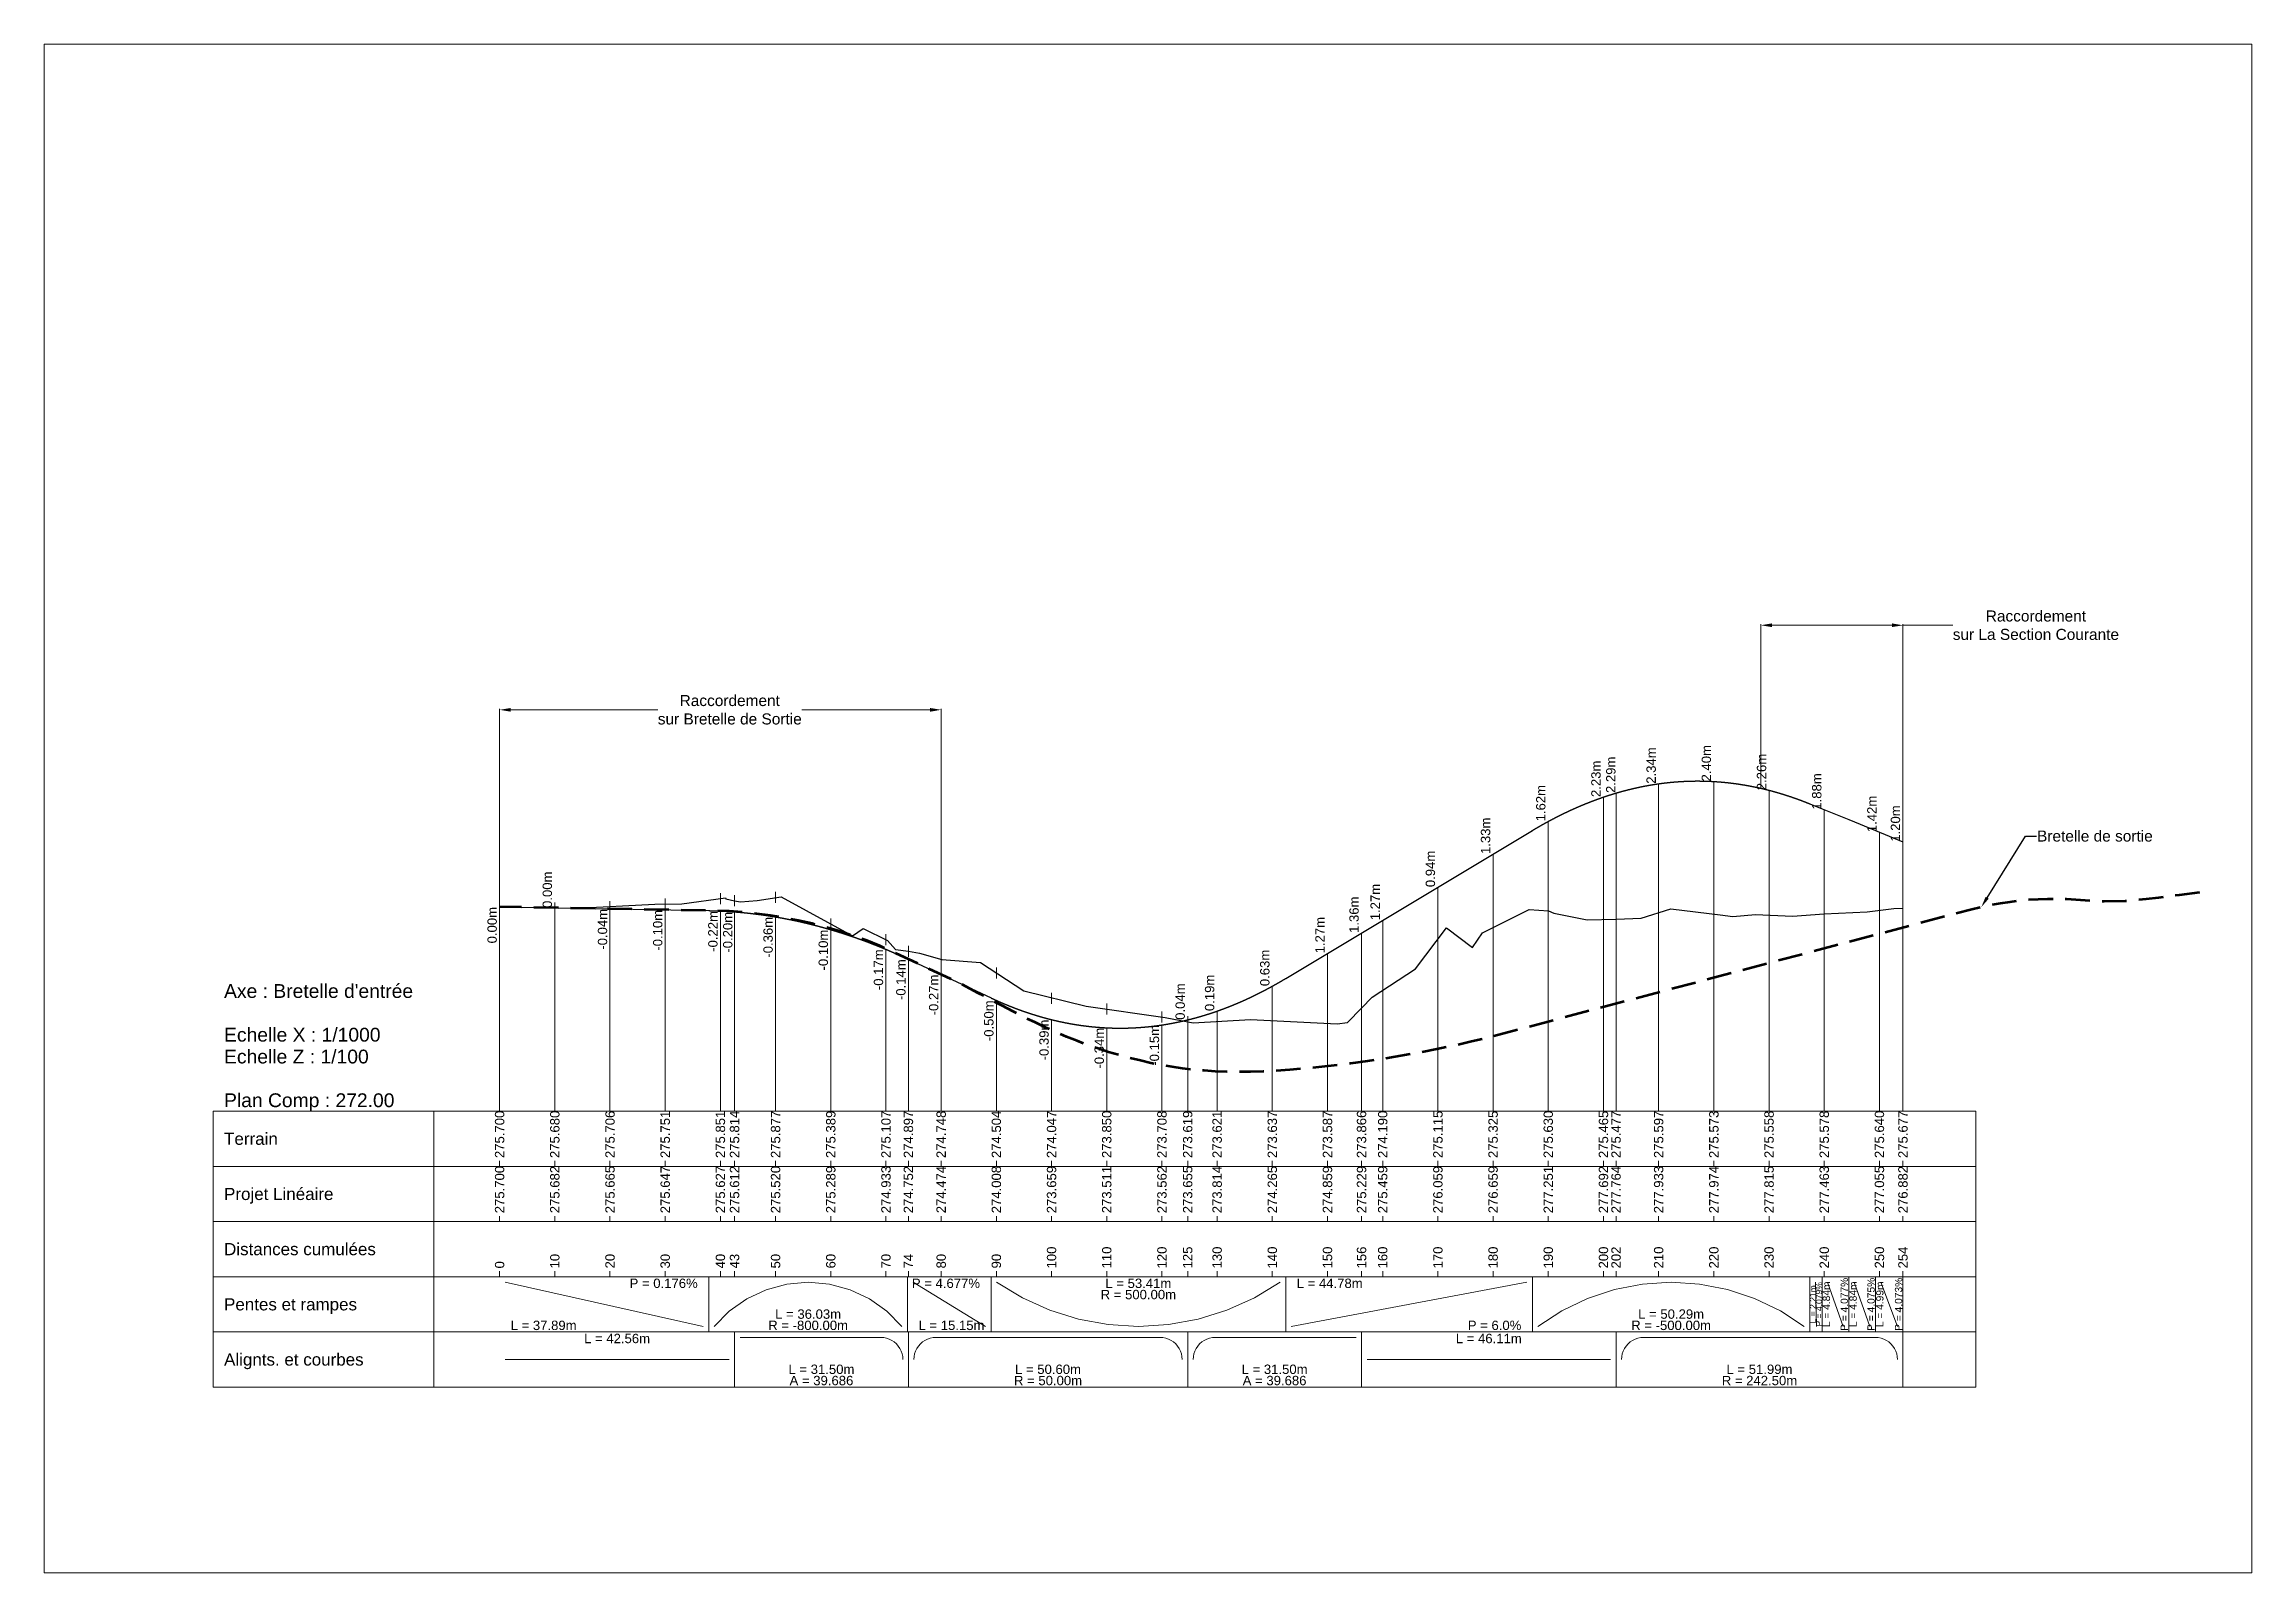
# Paper-space layout "Axe Bretelle d'entrée" of a CAD drawing. Extents: x 10 to 410, y 10 to 287.
# The model-space entities are those that its viewports show. They can reach past a viewport. Long polylines and large blocks are cut down to what shows.
import ezdxf
from ezdxf import colors
from ezdxf.entities.mleader import LeaderData, LeaderLine
from ezdxf.enums import TextEntityAlignment as Align
from ezdxf.math import Vec2, Vec3

# ---------------------------------------------------------------- set-up
doc = ezdxf.new("R2010")
doc.units = 0
doc.header["$PDSIZE"] = -0.00032
doc.linetypes.add('CACHE', pattern=[9.525, 6.35, -3.175])
doc.layers.get('0').update_dxf_attribs({"lineweight": 0})
for name, color, linetype, lineweight in [("Route - Bretelle d'entrée - PL - A14_Bretelle de sortie", 5, 'Continuous', 0), ("Route - Bretelle d'entrée - PL - Cartouche", 7, 'Continuous', 0), ("Route - Bretelle d'entrée - PL - Cotation", 7, 'Continuous', 0), ("Route - Bretelle d'entrée - PL - Habillage - Intersection d’axes", 7, 'Continuous', 0), ("Route - Bretelle d'entrée - PL - Projet Linéaire", 7, 'Continuous', 0), ("Route - Bretelle d'entrée - PL - Terrain", 3, 'Continuous', 0)]:
    doc.layers.add(name, color=color, linetype=linetype, lineweight=lineweight)
doc.styles.add('CoteHor', font='arial.ttf', dxfattribs={"height": 0.0022})
doc.styles.add('CoteHorA', font='arial.ttf', dxfattribs={"height": 0.0022})
doc.styles.add('CoteHorB', font='arial.ttf', dxfattribs={"height": 0.0022})
doc.styles.add('CoteHorC', font='arial.ttf', dxfattribs={"height": 0.0022})
doc.styles.add('CoteHorD', font='arial.ttf', dxfattribs={"height": 0.0022})
doc.styles.add('CoteTitre', font='arial.ttf', dxfattribs={"height": 0.0017})
doc.styles.add('CoteTitreA', font='arial.ttf', dxfattribs={"height": 0.0017})
doc.styles.add('CoteVert', font='arial.ttf', dxfattribs={"height": 0.0017})
doc.styles.add('CoteVertA', font='arial.ttf', dxfattribs={"height": 0.0017})
doc.styles.add('CoteVertB', font='arial.ttf', dxfattribs={"height": 0.0017})
doc.styles.add('ProfilCartouche', font='arial.ttf', dxfattribs={"height": 0.0025})
doc.styles.get("Standard").update_dxf_attribs({"font": 'arial.ttf'})
doc.dimstyles.get("Standard").update_dxf_attribs({"dimtxt": 0.18, "dimasz": 0.18, "dimexe": 0.18, "dimexo": 0.0625, "dimgap": 0.09, "dimtad": 0, "dimtih": 1, "dimtoh": 1, "dimdec": 4, "dimzin": 0, "dimdsep": 46, "dimtxsty": 'Standard', "dimcen": 0.09, "dimadec": 0, "dimazin": 0, "dimtfac": 1, "dimtdec": 4, "dimtofl": 0, "dimtmove": 0, "dimatfit": 3, "dimfxl": 1, "dimtolj": 1, "dimtzin": 0, "dimarcsym": 0})

psp = doc.layouts.new("Axe Bretelle d'entrée")

msp = doc.modelspace()

# ---------------------------------------------------------------- texts
at = {"layer": "Route - Bretelle d'entrée - PL - Cartouche", "style": 'ProfilCartouche'}
for s, p in [("Axe : Bretelle d'entrée", (3176.50649, 123.97696)), ('Echelle X : 1/1000', (3176.50649, 116.06029)), ('Echelle Z : 1/100', (3176.50649, 112.10196)), ('Plan Comp : 272.00', (3176.50649, 104.18529))]:
    msp.add_text(s, height=2.5, dxfattribs=at).set_placement(p, align=Align.MIDDLE_LEFT)
at = {"layer": "Route - Bretelle d'entrée - PL - Cotation", "color": 7, "style": 'CoteVertB'}
for s, p in [('2.40m', (3446.42845, 161.94666)), ('2.23m', (3426.42845, 159.12367)), ('2.29m', (3429.12012, 159.84859)), ('2.34m', (3436.42845, 161.53517)), ('2.26m', (3456.42845, 160.35816)), ('1.62m', (3416.42845, 154.71218)), ('1.88m', (3466.42845, 156.83474)), ('1.42m', (3476.42845, 152.75903)), ('1.20m', (3480.69049, 151.02314)), ('1.33m', (3406.42845, 148.79876)), ('0.94m', (3396.42845, 142.79876)), ('0.00m', (3236.42845, 139.03028)), ('1.36m', (3382.59464, 134.49848)), ('1.27m', (3386.42845, 136.79876)), ('1.27m', (3376.42845, 130.79876)), ('0.63m', (3366.42845, 124.85757)), ('0.04m', (3351.09464, 118.75226)), ('0.19m', (3356.42845, 120.34259))]:
    msp.add_text(s, height=1.7, rotation=90, dxfattribs=at).set_placement(p, align=Align.BOTTOM_LEFT)
for s, p in [('0.00m', (3226.42845, 139.20613)), ('-0.04m', (3246.42845, 138.85444)), ('-0.10m', (3256.42845, 138.6786)), ('-0.22m', (3266.42845, 138.47504)), ('-0.20m', (3269.12012, 138.32142)), ('-0.36m', (3276.42845, 137.41094)), ('-0.10m', (3286.42845, 135.09685)), ('-0.17m', (3296.42845, 131.53275)), ('-0.14m', (3300.49167, 129.7276)), ('-0.27m', (3306.42845, 126.95076)), ('-0.50m', (3316.42845, 122.28265)), ('-0.39m', (3326.42845, 118.79764)), ('-0.34m', (3336.42845, 117.31262)), ('-0.15m', (3346.42845, 117.8276))]:
    msp.add_text(s, height=1.7, rotation=90, dxfattribs=at).set_placement(p, align=Align.BOTTOM_RIGHT)
at = {"layer": "Route - Bretelle d'entrée - PL - Cotation", "color": 114, "style": 'CoteVert'}
for s, p in [('275.700', (3226.42845, 93.70613)), ('275.680', (3236.42845, 93.70613)), ('275.706', (3246.42845, 93.70613)), ('275.751', (3256.42845, 93.70613)), ('275.851', (3266.42845, 93.70613)), ('275.814', (3268.99167, 93.70613)), ('275.877', (3276.42845, 93.70613)), ('275.389', (3286.42845, 93.70613)), ('275.107', (3296.42845, 93.70613)), ('274.897', (3300.49167, 93.70613)), ('274.748', (3306.42845, 93.70613)), ('274.504', (3316.42845, 93.70613)), ('274.047', (3326.42845, 93.70613)), ('273.850', (3336.42845, 93.70613)), ('273.708', (3346.42845, 93.70613)), ('273.619', (3351.09464, 93.70613)), ('273.621', (3356.42845, 93.70613)), ('273.637', (3366.42845, 93.70613)), ('273.587', (3376.42845, 93.70613)), ('273.866', (3382.59464, 93.70613)), ('274.190', (3386.42845, 93.70613)), ('275.115', (3396.42845, 93.70613)), ('275.325', (3406.42845, 93.70613)), ('275.630', (3416.42845, 93.70613)), ('275.465', (3426.42845, 93.70613)), ('275.477', (3428.70535, 93.70613)), ('275.597', (3436.42845, 93.70613)), ('275.573', (3446.42845, 93.70613)), ('275.558', (3456.42845, 93.70613)), ('275.578', (3466.42845, 93.70613)), ('275.640', (3476.42845, 93.70613)), ('275.677', (3480.69049, 93.70613))]:
    msp.add_text(s, height=1.7, rotation=90, dxfattribs=at).set_placement(p, align=Align.MIDDLE_LEFT)
at = {"layer": "Route - Bretelle d'entrée - PL - Cotation", "color": 114, "style": 'CoteHor'}
msp.add_text('Terrain', height=2.2, dxfattribs=at).set_placement((3176.50649, 97.20613), align=Align.MIDDLE_LEFT)
at = {"layer": "Route - Bretelle d'entrée - PL - Cotation", "style": 'CoteVertA'}
for s, p in [('275.700', (3226.42845, 83.70613)), ('275.682', (3236.42845, 83.70613)), ('275.665', (3246.42845, 83.70613)), ('275.647', (3256.42845, 83.70613)), ('275.627', (3266.42845, 83.70613)), ('275.612', (3268.99167, 83.70613)), ('275.520', (3276.42845, 83.70613)), ('275.289', (3286.42845, 83.70613)), ('274.933', (3296.42845, 83.70613)), ('274.752', (3300.49167, 83.70613)), ('274.474', (3306.42845, 83.70613)), ('274.008', (3316.42845, 83.70613)), ('273.659', (3326.42845, 83.70613)), ('273.511', (3336.42845, 83.70613)), ('273.562', (3346.42845, 83.70613)), ('273.655', (3351.09464, 83.70613)), ('273.814', (3356.42845, 83.70613)), ('274.265', (3366.42845, 83.70613)), ('274.859', (3376.42845, 83.70613)), ('275.229', (3382.59464, 83.70613)), ('275.459', (3386.42845, 83.70613)), ('276.059', (3396.42845, 83.70613)), ('276.659', (3406.42845, 83.70613)), ('277.251', (3416.42845, 83.70613)), ('277.692', (3426.42845, 83.70613)), ('277.764', (3428.70535, 83.70613)), ('277.933', (3436.42845, 83.70613)), ('277.974', (3446.42845, 83.70613)), ('277.815', (3456.42845, 83.70613)), ('277.463', (3466.42845, 83.70613)), ('277.055', (3476.42845, 83.70613)), ('276.882', (3480.69049, 83.70613))]:
    msp.add_text(s, height=1.7, rotation=90, dxfattribs=at).set_placement(p, align=Align.MIDDLE_LEFT)
at = {"layer": "Route - Bretelle d'entrée - PL - Cotation", "style": 'CoteHorA'}
msp.add_text('Projet Linéaire', height=2.2, dxfattribs=at).set_placement((3176.50649, 87.20613), align=Align.MIDDLE_LEFT)
at = {"layer": "Route - Bretelle d'entrée - PL - Cotation", "color": 7}
for s, style, p in [('Distances cumulées', 'CoteHorB', (3176.50649, 77.20613)), ('Pentes et rampes', 'CoteHorC', (3176.50649, 67.20613)), ('Alignts. et courbes', 'CoteHorD', (3176.50649, 57.20613))]:
    msp.add_text(s, height=2.2, dxfattribs=dict(at, style=style)).set_placement(p, align=Align.MIDDLE_LEFT)
at = {"layer": "Route - Bretelle d'entrée - PL - Cotation", "color": 7, "style": 'CoteVertA'}
for s, p in [('10', (3236.42845, 73.70613)), ('20', (3246.42845, 73.70613)), ('30', (3256.42845, 73.70613)), ('40', (3266.42845, 73.70613)), ('43', (3268.99167, 73.70613)), ('50', (3276.42845, 73.70613)), ('60', (3286.42845, 73.70613)), ('70', (3296.42845, 73.70613)), ('74', (3300.49167, 73.70613)), ('80', (3306.42845, 73.70613)), ('90', (3316.42845, 73.70613)), ('100', (3326.42845, 73.70613)), ('110', (3336.42845, 73.70613)), ('120', (3346.42845, 73.70613)), ('125', (3351.09464, 73.70613)), ('130', (3356.42845, 73.70613)), ('140', (3366.42845, 73.70613)), ('150', (3376.42845, 73.70613)), ('156', (3382.59464, 73.70613)), ('160', (3386.42845, 73.70613)), ('170', (3396.42845, 73.70613)), ('180', (3406.42845, 73.70613)), ('190', (3416.42845, 73.70613)), ('200', (3426.42845, 73.70613)), ('202', (3428.70535, 73.70613)), ('210', (3436.42845, 73.70613)), ('220', (3446.42845, 73.70613)), ('230', (3456.42845, 73.70613)), ('240', (3466.42845, 73.70613)), ('250', (3476.42845, 73.70613)), ('254', (3480.69049, 73.70613)), ('0', (3226.42845, 73.70613))]:
    msp.add_text(s, height=1.7, rotation=90, dxfattribs=at).set_placement(p, align=Align.MIDDLE_LEFT)
at = {"layer": "Route - Bretelle d'entrée - PL - Cotation", "color": 7, "style": 'CoteTitre'}
for s, p in [('P = 0.176%', (3262.32243, 71.86613)), ('P = 4.677%', (3313.46678, 71.86613))]:
    msp.add_text(s, height=1.7, dxfattribs=at).set_placement(p, align=Align.TOP_RIGHT)
at = {"layer": "Route - Bretelle d'entrée - PL - Cotation", "color": 7}
for s, style, p in [('R = 500.00m', 'CoteTitre', (3342.16015, 69.82613)), ('L = 53.41m', 'CoteTitre', (3342.16015, 71.86613)), ('L = 42.56m', 'CoteTitreA', (3247.71006, 61.86613)), ('L = 46.11m', 'CoteTitreA', (3405.65, 61.86613))]:
    msp.add_text(s, height=1.7, dxfattribs=dict(at, style=style)).set_placement(p, align=Align.TOP_CENTER)
at = {"layer": "Route - Bretelle d'entrée - PL - Cotation", "color": 7, "style": 'CoteTitre'}
msp.add_text('L = 44.78m', height=1.7, dxfattribs=at).set_placement((3370.85353, 71.86613), align=Align.TOP_LEFT)
for s, height, p in [('L = 2.21m', 1.104721, (3463.81815, 67.20613)), ('L = 4.84m', 1.324138, (3466.16001, 67.20613)), ('L = 4.84m', 1.324138, (3470.99688, 67.20613)), ('L = 4.99m', 1.324138, (3475.83601, 67.20613))]:
    msp.add_text(s, height=height, rotation=90, dxfattribs=at).set_placement(p, align=Align.TOP_CENTER)
for s, height, p in [('P = 4.079%', 1.104721, (3466.02759, 67.20613)), ('P = 4.077%', 1.324138, (3470.73206, 67.20613)), ('P = 4.075%', 1.324138, (3475.57118, 67.20613)), ('P = 4.073%', 1.324138, (3480.55807, 67.20613))]:
    msp.add_text(s, height=height, rotation=90, dxfattribs=at).set_placement(p, align=Align.CENTER)
for s, p in [('L = 37.89m', (3228.42845, 62.54613)), ('L = 15.15m', (3302.3345, 62.54613))]:
    msp.add_text(s, height=1.7, dxfattribs=at).set_placement(p)
at = {"layer": "Route - Bretelle d'entrée - PL - Cotation", "color": 7}
for s, style, p in [('R = -800.00m', 'CoteTitre', (3282.32846, 62.54613)), ('L = 36.03m', 'CoteTitre', (3282.32846, 64.58613)), ('R = -500.00m', 'CoteTitre', (3438.68522, 62.54613)), ('L = 50.29m', 'CoteTitre', (3438.68522, 64.58613)), ('L = 31.50m', 'CoteTitreA', (3284.74167, 54.58613)), ('L = 50.60m', 'CoteTitreA', (3325.79316, 54.58613)), ('L = 31.50m', 'CoteTitreA', (3366.84464, 54.58613)), ('L = 51.99m', 'CoteTitreA', (3454.69792, 54.58613)), ('A = 39.686', 'CoteTitreA', (3284.74167, 52.54613)), ('R = 50.00m', 'CoteTitreA', (3325.79316, 52.54613)), ('A = 39.686', 'CoteTitreA', (3366.84464, 52.54613)), ('R = 242.50m', 'CoteTitreA', (3454.69792, 52.54613))]:
    msp.add_text(s, height=1.7, dxfattribs=dict(at, style=style)).set_placement(p, align=Align.CENTER)
at = {"layer": "Route - Bretelle d'entrée - PL - Cotation", "color": 7, "style": 'CoteTitre'}
msp.add_text('P = 6.0%', height=1.7, dxfattribs=at).set_placement((3411.5523, 62.54613), align=Align.RIGHT)

# ---------------------------------------------------------------- blocks, each defined once
blk = doc.blocks.new('*D10')
at = {"transparency": 16777216}
for p, q in [((3226.43, 139.28), (3226.43, 175.11)), ((3228.43, 174.93), (3255.09, 174.93)), ((3304.43, 174.93), (3281.16, 174.93)), ((3306.43, 127.01), (3306.43, 175.11))]:
    blk.add_line(p, q, dxfattribs=at)
for points in [[(3228.43, 175.26), (3228.43, 174.59), (3226.43, 174.93)], [(3304.43, 175.26), (3304.43, 174.59), (3306.43, 174.93)]]:
    blk.add_solid(points, dxfattribs=at)
at = {"layer": 'Defpoints', "color": 0, "transparency": 16777216}
for p in [(3306.43, 174.93), (3226.43, 139.22), (3306.43, 126.95)]:
    blk.add_point(p, dxfattribs=at)
at = {"transparency": 16777216, "insert": (3268.13, 174.93), "char_height": 2, "attachment_point": 5}
blk.add_mtext('\\A1;Raccordement \\Psur Bretelle de Sortie', dxfattribs=at)
blk = doc.blocks.new('*D11')
at = {"transparency": 16777216}
for p, q in [((3454.96, 160.78), (3454.96, 190.43)), ((3456.96, 190.25), (3478.69, 190.25)), ((3480.69, 151.09), (3480.69, 190.43)), ((3480.69, 190.25), (3489.73, 190.25))]:
    blk.add_line(p, q, dxfattribs=at)
for points in [[(3456.96, 190.59), (3456.96, 189.92), (3454.96, 190.25)], [(3478.69, 190.59), (3478.69, 189.92), (3480.69, 190.25)]]:
    blk.add_solid(points, dxfattribs=at)
at = {"layer": 'Defpoints', "color": 0, "transparency": 16777216}
for p in [(3480.69, 190.25), (3454.96, 160.72), (3480.69, 151.02)]:
    blk.add_point(p, dxfattribs=at)
at = {"transparency": 16777216, "insert": (3504.78, 190.25), "char_height": 2, "attachment_point": 5}
blk.add_mtext('\\A1;Raccordement \\Psur La Section Courante', dxfattribs=at)

# ---------------------------------------------------------------- dimensions: what is measured, and where the dimension line sits
for base, p1, p2, text, override, picture, middle in [((3480.69049, 190.25294), (3454.96393, 160.7158), (3480.69049, 151.02314), 'Raccordement \\Psur La Section Courante', {"dimtxt": 2, "dimasz": 2, "dimclrd": 256, "dimclre": 256, "dimclrt": 256, "dimlwd": 65535, "dimlwe": 65535}, '*D11', (3504.78049, 190.25294)), ((3306.42845, 174.92549), (3226.42845, 139.22112), (3306.42845, 126.95075), 'Raccordement \\Psur Bretelle de Sortie', {"dimtxt": 2, "dimasz": 2, "dimclrd": 256, "dimclre": 256, "dimclrt": 256, "dimtmove": 2, "dimlwd": 65535, "dimlwe": 65535}, '*D10', (3268.12746, 174.92549))]:
    dim = msp.add_linear_dim(base=base, p1=p1, p2=p2, text=text, dimstyle='Standard', override=override)
    dim.commit()
    dim.dimension.update_dxf_attribs({"geometry": picture, "text_midpoint": middle, "dimtype": 160})

# ---------------------------------------------------------------- linework, layer by layer
at = {"color": 7, "linetype": 'Continuous', "lineweight": 0}
msp.add_line((3174.50649, 52.20613), (3174.50649, 102.20613), dxfattribs=at)
msp.add_lwpolyline([(3143.90654, 295.54866), (3543.90654, 295.54866), (3543.90654, 18.54866), (3143.90654, 18.54866)], close=True)
at = {"flags": 128}
msp.add_lwpolyline([(3493.88837, 102.20613), (3493.88837, 52.20613)], dxfattribs=at)
at = {"layer": "Route - Bretelle d'entrée - PL - A14_Bretelle de sortie", "color": 5, "linetype": 'CACHE', "lineweight": 53, "ltscale": 0.7, "flags": 128}
msp.add_lwpolyline([(3534.44491, 141.84936), (3530.71249, 141.35129), (3526.97066, 140.87241), (3524.73413, 140.61416), (3520.95023, 140.24594), (3517.13449, 140.16754), (3512.00877, 140.51516), (3510.30071, 140.60585), (3508.5909, 140.64678), (3506.87944, 140.63792), (3505.16669, 140.57929), (3503.45385, 140.47089), (3501.74104, 140.3127), (3500.02829, 140.10475), (3498.3156, 139.84702), (3496.60299, 139.53953), (3494.89048, 139.18226), (3493.17808, 138.77524), (3405.64547, 115.55255), (3402.51036, 114.81647), (3399.37525, 114.08039), (3396.24057, 113.4431), (3393.10589, 112.8058), (3386.83727, 111.72868), (3383.70327, 111.28882), (3380.60509, 110.84895), (3377.65779, 110.50774), (3374.85279, 110.16653), (3372.17526, 109.92395), (3369.61263, 109.68138), (3367.15367, 109.53741), (3364.78825, 109.39344), (3362.50737, 109.34807), (3360.3028, 109.30271), (3358.16713, 109.35594), (3356.0937, 109.40917), (3354.07663, 109.561), (3352.11095, 109.71283), (3350.18748, 109.96327), (3348.27048, 110.21372), (3346.35361, 110.56279), (3344.43711, 110.91187), (3342.521, 111.3596), (3340.60557, 111.80734), (3338.6908, 112.35377), (3336.77706, 112.9002), (3334.86432, 113.54538), (3332.953, 114.19055), (3331.04307, 114.93451), (3329.13505, 115.67846), (3327.22849, 116.52127), (3325.3184, 117.36408), (3323.39489, 118.3058), (3321.44705, 119.24753), (3319.46172, 120.28824), (3317.42529, 121.32895), (3315.32237, 122.46873), (3313.13816, 123.60852), (3309.95225, 125.30255), (3295.33524, 132.13944), (3292.93616, 133.10617), (3290.49942, 133.99359), (3288.03478, 134.80178), (3285.5505, 135.53079), (3283.05323, 136.18069), (3280.54803, 136.75153), (3278.03849, 137.24335), (3275.52696, 137.65619), (3273.01477, 137.99008), (3270.50253, 138.24505), (3267.99041, 138.42112), (3265.47837, 138.5183), (3265.07719, 138.52652), (3226.42845, 139.22112)], dxfattribs=at)
at = {"layer": "Route - Bretelle d'entrée - PL - Cotation", "color": 7, "linetype": 'Continuous'}
for p, q in [((3436.42845, 102.20613), (3436.42845, 161.53517)), ((3446.42845, 102.20613), (3446.42845, 161.94666)), ((3456.42845, 102.20613), (3456.42845, 160.35816)), ((3426.42845, 102.20613), (3426.42845, 159.12367)), ((3428.70535, 102.20613), (3428.70535, 159.84859)), ((3466.42845, 102.20613), (3466.42845, 156.83474)), ((3416.42845, 102.20613), (3416.42845, 154.71218)), ((3476.42845, 102.20613), (3476.42845, 152.75903)), ((3406.42845, 102.20613), (3406.42845, 148.79876)), ((3480.69049, 102.20613), (3480.69049, 151.02314)), ((3226.42845, 102.20613), (3226.42845, 140.20613)), ((3236.42845, 102.20613), (3236.42845, 140.00178)), ((3246.42845, 102.20613), (3246.42845, 140.27002)), ((3256.42845, 138.721), (3256.42845, 140.721)), ((3266.42845, 139.71338), (3266.42845, 141.71338)), ((3268.99167, 139.34419), (3268.99167, 141.34419)), ((3276.42845, 139.97305), (3276.42845, 141.97305)), ((3396.42845, 102.20613), (3396.42845, 142.79876)), ((3256.42845, 102.20613), (3256.42845, 138.6786)), ((3266.42845, 102.20613), (3266.42845, 138.47504)), ((3268.99167, 102.20613), (3268.99167, 138.32142)), ((3276.42845, 102.20613), (3276.42845, 137.41094)), ((3286.42845, 102.20613), (3286.42845, 137.09259)), ((3386.42845, 102.20613), (3386.42845, 136.79876)), ((3296.42845, 132.27183), (3296.42845, 134.27183)), ((3300.49167, 130.17346), (3300.49167, 132.17346)), ((3382.59464, 102.20613), (3382.59464, 134.49848)), ((3296.42845, 102.20613), (3296.42845, 131.53275)), ((3300.49167, 102.20613), (3300.49167, 129.7276)), ((3306.42845, 128.6848), (3306.42845, 130.6848)), ((3316.42845, 126.24142), (3316.42845, 128.24142)), ((3376.42845, 102.20613), (3376.42845, 130.79876)), ((3306.42845, 102.20613), (3306.42845, 126.95076)), ((3366.42845, 102.20613), (3366.42845, 124.85757)), ((3316.42845, 102.20613), (3316.42845, 122.28265)), ((3326.42845, 121.67367), (3326.42845, 123.67367)), ((3336.42845, 119.71077), (3336.42845, 121.71077)), ((3346.42845, 118.2818), (3346.42845, 120.2818)), ((3356.42845, 102.20613), (3356.42845, 120.34259)), ((3326.42845, 102.20613), (3326.42845, 118.79764)), ((3336.42845, 102.20613), (3336.42845, 117.31262)), ((3346.42845, 102.20613), (3346.42845, 117.8276)), ((3351.09464, 102.20613), (3351.09464, 119.39847)), ((3493.88837, 102.20613), (3174.50649, 102.20613)), ((3214.50649, 102.20613), (3214.50649, 52.20613)), ((3493.88837, 92.20613), (3174.50649, 92.20613)), ((3493.88837, 82.20613), (3174.50649, 82.20613)), ((3493.88837, 72.20613), (3174.50649, 72.20613)), ((3226.42845, 73.20613), (3226.42845, 72.20613)), ((3236.42845, 73.20613), (3236.42845, 72.20613)), ((3246.42845, 73.20613), (3246.42845, 72.20613)), ((3256.42845, 73.20613), (3256.42845, 72.20613)), ((3264.32243, 72.20613), (3264.32243, 62.20613)), ((3266.42845, 73.20613), (3266.42845, 72.20613)), ((3268.99167, 73.20613), (3268.99167, 72.20613)), ((3276.42845, 73.20613), (3276.42845, 72.20613)), ((3286.42845, 73.20613), (3286.42845, 72.20613)), ((3296.42845, 73.20613), (3296.42845, 72.20613)), ((3300.3345, 72.20613), (3300.3345, 62.20613)), ((3300.49167, 73.20613), (3300.49167, 72.20613)), ((3306.42845, 73.20613), (3306.42845, 72.20613)), ((3315.46678, 72.20613), (3315.46678, 62.20613)), ((3316.42845, 73.20613), (3316.42845, 72.20613)), ((3326.42845, 73.20613), (3326.42845, 72.20613)), ((3336.42845, 73.20613), (3336.42845, 72.20613)), ((3346.42845, 73.20613), (3346.42845, 72.20613)), ((3351.09464, 73.20613), (3351.09464, 72.20613)), ((3356.42845, 73.20613), (3356.42845, 72.20613)), ((3366.42845, 73.20613), (3366.42845, 72.20613)), ((3368.85353, 72.20613), (3368.85353, 62.20613)), ((3376.42845, 73.20613), (3376.42845, 72.20613)), ((3382.59464, 73.20613), (3382.59464, 72.20613)), ((3386.42845, 73.20613), (3386.42845, 72.20613)), ((3396.42845, 73.20613), (3396.42845, 72.20613)), ((3406.42845, 73.20613), (3406.42845, 72.20613)), ((3413.5523, 72.20613), (3413.5523, 62.20613)), ((3416.42845, 73.20613), (3416.42845, 72.20613)), ((3426.42845, 73.20613), (3426.42845, 72.20613)), ((3428.70535, 73.20613), (3428.70535, 72.20613)), ((3436.42845, 73.20613), (3436.42845, 72.20613)), ((3446.42845, 73.20613), (3446.42845, 72.20613)), ((3456.42845, 73.20613), (3456.42845, 72.20613)), ((3463.81815, 72.20613), (3463.81815, 62.20613)), ((3466.02759, 72.20613), (3466.02759, 62.20613)), ((3466.42845, 73.20613), (3466.42845, 72.20613)), ((3470.86447, 72.20613), (3470.86447, 62.20613)), ((3475.70359, 72.20613), (3475.70359, 62.20613)), ((3476.42845, 73.20613), (3476.42845, 72.20613)), ((3480.69049, 73.20613), (3480.69049, 52.20613)), ((3263.32243, 63.20613), (3227.42845, 71.20613)), ((3268.04764, 65.96464), (3271.2135, 68.20375)), ((3271.2135, 68.20375), (3274.7223, 69.85437)), ((3274.7223, 69.85437), (3278.46579, 70.86556)), ((3278.46579, 70.86556), (3282.32846, 71.20613)), ((3282.32846, 71.20613), (3286.19114, 70.86556)), ((3286.19114, 70.86556), (3289.93463, 69.85437)), ((3289.93463, 69.85437), (3293.44343, 68.20376)), ((3293.44343, 68.20376), (3296.60928, 65.96465)), ((3314.46678, 63.20613), (3301.3345, 71.20613)), ((3316.46678, 71.20613), (3321.1416, 68.3827)), ((3321.1416, 68.3827), (3326.12246, 66.14289)), ((3358.19785, 66.14289), (3363.17871, 68.3827)), ((3363.17871, 68.3827), (3367.85353, 71.20613)), ((3369.85353, 63.20613), (3412.5523, 71.20613)), ((3418.88696, 66.02243), (3423.54576, 68.26218)), ((3423.54576, 68.26218), (3428.45241, 69.88872)), ((3428.45241, 69.88872), (3433.52659, 70.87542)), ((3433.52659, 70.87542), (3438.68522, 71.20613)), ((3438.68522, 71.20613), (3443.84386, 70.87542)), ((3443.84386, 70.87542), (3448.91804, 69.88872)), ((3448.91804, 69.88872), (3453.82469, 68.26218)), ((3453.82469, 68.26218), (3458.48348, 66.02243)), ((3465.02759, 63.20613), (3464.81815, 71.20613)), ((3469.86447, 63.20613), (3467.02759, 71.20613)), ((3474.70359, 63.20613), (3471.86447, 71.20613)), ((3479.69049, 63.20613), (3476.70359, 71.20613)), ((3265.32243, 63.20613), (3268.04764, 65.96464)), ((3296.60928, 65.96465), (3299.3345, 63.20613)), ((3326.12246, 66.14289), (3331.33684, 64.51932)), ((3331.33684, 64.51932), (3336.70881, 63.53563)), ((3347.6115, 63.53563), (3352.98347, 64.51932)), ((3352.98347, 64.51932), (3358.19785, 66.14289)), ((3414.5523, 63.20613), (3418.88696, 66.02243)), ((3458.48348, 66.02243), (3462.81815, 63.20613)), ((3493.88837, 62.20613), (3174.50649, 62.20613)), ((3268.99167, 62.20613), (3268.99167, 52.20613)), ((3295.49167, 61.20613), (3269.99167, 61.20613)), ((3296.01378, 61.17191), (3295.49167, 61.20613)), ((3296.52695, 61.06983), (3296.01378, 61.17191)), ((3297.0224, 60.90165), (3296.52695, 61.06983)), ((3297.49167, 60.67023), (3297.0224, 60.90165)), ((3297.92672, 60.37954), (3297.49167, 60.67023)), ((3298.3201, 60.03456), (3297.92672, 60.37954)), ((3298.66508, 59.64118), (3298.3201, 60.03456)), ((3300.49167, 62.20613), (3300.49167, 52.20613)), ((3302.31826, 59.64118), (3302.66324, 60.03456)), ((3302.66324, 60.03456), (3303.05663, 60.37954)), ((3303.05663, 60.37954), (3303.49167, 60.67023)), ((3303.49167, 60.67023), (3303.96094, 60.90165)), ((3303.96094, 60.90165), (3304.45639, 61.06983)), ((3304.45639, 61.06983), (3304.96957, 61.17191)), ((3304.96957, 61.17191), (3305.49167, 61.20613)), ((3305.49167, 61.20613), (3346.09464, 61.20613)), ((3336.70881, 63.53563), (3342.16015, 63.20613)), ((3342.16015, 63.20613), (3347.6115, 63.53563)), ((3346.61675, 61.17191), (3346.09464, 61.20613)), ((3347.12992, 61.06983), (3346.61675, 61.17191)), ((3347.62538, 60.90165), (3347.12992, 61.06983)), ((3348.09464, 60.67023), (3347.62538, 60.90165)), ((3348.52969, 60.37954), (3348.09464, 60.67023)), ((3348.92307, 60.03456), (3348.52969, 60.37954)), ((3349.26806, 59.64118), (3348.92307, 60.03456)), ((3351.09464, 62.20613), (3351.09464, 52.20613)), ((3352.92123, 59.64118), (3353.26622, 60.03456)), ((3353.26622, 60.03456), (3353.6596, 60.37954)), ((3353.6596, 60.37954), (3354.09464, 60.67023)), ((3354.09464, 60.67023), (3354.56391, 60.90165)), ((3354.56391, 60.90165), (3355.05937, 61.06983)), ((3355.05937, 61.06983), (3355.57254, 61.17191)), ((3355.57254, 61.17191), (3356.09464, 61.20613)), ((3356.09464, 61.20613), (3381.59464, 61.20613)), ((3382.59464, 62.20613), (3382.59464, 52.20613)), ((3428.70535, 62.20613), (3428.70535, 52.20613)), ((3430.53194, 59.64118), (3430.87693, 60.03456)), ((3430.87693, 60.03456), (3431.27031, 60.37954)), ((3431.27031, 60.37954), (3431.70535, 60.67023)), ((3431.70535, 60.67023), (3432.17462, 60.90165)), ((3432.17462, 60.90165), (3432.67008, 61.06983)), ((3432.67008, 61.06983), (3433.18325, 61.17191)), ((3433.18325, 61.17191), (3433.70535, 61.20613)), ((3433.70535, 61.20613), (3475.69049, 61.20613)), ((3476.21259, 61.17191), (3475.69049, 61.20613)), ((3476.72576, 61.06983), (3476.21259, 61.17191)), ((3477.22122, 60.90165), (3476.72576, 61.06983)), ((3477.69049, 60.67023), (3477.22122, 60.90165)), ((3478.12553, 60.37954), (3477.69049, 60.67023)), ((3478.51891, 60.03456), (3478.12553, 60.37954)), ((3478.8639, 59.64118), (3478.51891, 60.03456)), ((3267.99167, 57.20613), (3227.42845, 57.20613)), ((3298.95577, 59.20613), (3298.66508, 59.64118)), ((3299.18719, 58.73686), (3298.95577, 59.20613)), ((3299.35537, 58.24141), (3299.18719, 58.73686)), ((3299.45745, 57.72823), (3299.35537, 58.24141)), ((3299.49167, 57.20613), (3299.45745, 57.72823)), ((3301.49167, 57.20613), (3301.52589, 57.72823)), ((3301.52589, 57.72823), (3301.62797, 58.24141)), ((3301.62797, 58.24141), (3301.79615, 58.73686)), ((3301.79615, 58.73686), (3302.02757, 59.20613)), ((3302.02757, 59.20613), (3302.31826, 59.64118)), ((3349.55875, 59.20613), (3349.26806, 59.64118)), ((3349.79016, 58.73686), (3349.55875, 59.20613)), ((3349.95835, 58.24141), (3349.79016, 58.73686)), ((3350.06042, 57.72823), (3349.95835, 58.24141)), ((3350.09464, 57.20613), (3350.06042, 57.72823)), ((3352.09464, 57.20613), (3352.12886, 57.72823)), ((3352.12886, 57.72823), (3352.23094, 58.24141)), ((3352.23094, 58.24141), (3352.39913, 58.73686)), ((3352.39913, 58.73686), (3352.63054, 59.20613)), ((3352.63054, 59.20613), (3352.92123, 59.64118)), ((3427.70535, 57.20613), (3383.59464, 57.20613)), ((3429.70535, 57.20613), (3429.73957, 57.72823)), ((3429.73957, 57.72823), (3429.84165, 58.24141)), ((3429.84165, 58.24141), (3430.00984, 58.73686)), ((3430.00984, 58.73686), (3430.24125, 59.20613)), ((3430.24125, 59.20613), (3430.53194, 59.64118)), ((3479.15459, 59.20613), (3478.8639, 59.64118)), ((3479.38601, 58.73686), (3479.15459, 59.20613)), ((3479.55419, 58.24141), (3479.38601, 58.73686)), ((3479.65627, 57.72823), (3479.55419, 58.24141)), ((3479.69049, 57.20613), (3479.65627, 57.72823)), ((3493.88837, 52.20613), (3174.50649, 52.20613))]:
    msp.add_line(p, q, dxfattribs=at)
at = {"layer": "Route - Bretelle d'entrée - PL - Cotation", "color": 114, "linetype": 'Continuous'}
for p, q in [((3226.42845, 93.20613), (3226.42845, 92.20613)), ((3236.42845, 93.20613), (3236.42845, 92.20613)), ((3246.42845, 93.20613), (3246.42845, 92.20613)), ((3256.42845, 93.20613), (3256.42845, 92.20613)), ((3266.42845, 93.20613), (3266.42845, 92.20613)), ((3268.99167, 93.20613), (3268.99167, 92.20613)), ((3276.42845, 93.20613), (3276.42845, 92.20613)), ((3286.42845, 93.20613), (3286.42845, 92.20613)), ((3296.42845, 93.20613), (3296.42845, 92.20613)), ((3300.49167, 93.20613), (3300.49167, 92.20613)), ((3306.42845, 93.20613), (3306.42845, 92.20613)), ((3316.42845, 93.20613), (3316.42845, 92.20613)), ((3326.42845, 93.20613), (3326.42845, 92.20613)), ((3336.42845, 93.20613), (3336.42845, 92.20613)), ((3346.42845, 93.20613), (3346.42845, 92.20613)), ((3351.09464, 93.20613), (3351.09464, 92.20613)), ((3356.42845, 93.20613), (3356.42845, 92.20613)), ((3366.42845, 93.20613), (3366.42845, 92.20613)), ((3376.42845, 93.20613), (3376.42845, 92.20613)), ((3382.59464, 93.20613), (3382.59464, 92.20613)), ((3386.42845, 93.20613), (3386.42845, 92.20613)), ((3396.42845, 93.20613), (3396.42845, 92.20613)), ((3406.42845, 93.20613), (3406.42845, 92.20613)), ((3416.42845, 93.20613), (3416.42845, 92.20613)), ((3426.42845, 93.20613), (3426.42845, 92.20613)), ((3428.70535, 93.20613), (3428.70535, 92.20613)), ((3436.42845, 93.20613), (3436.42845, 92.20613)), ((3446.42845, 93.20613), (3446.42845, 92.20613)), ((3456.42845, 93.20613), (3456.42845, 92.20613)), ((3466.42845, 93.20613), (3466.42845, 92.20613)), ((3476.42845, 93.20613), (3476.42845, 92.20613)), ((3480.69049, 93.20613), (3480.69049, 92.20613))]:
    msp.add_line(p, q, dxfattribs=at)
at = {"layer": "Route - Bretelle d'entrée - PL - Cotation", "linetype": 'Continuous'}
for p, q in [((3226.42845, 83.20613), (3226.42845, 82.20613)), ((3236.42845, 83.20613), (3236.42845, 82.20613)), ((3246.42845, 83.20613), (3246.42845, 82.20613)), ((3256.42845, 83.20613), (3256.42845, 82.20613)), ((3266.42845, 83.20613), (3266.42845, 82.20613)), ((3268.99167, 83.20613), (3268.99167, 82.20613)), ((3276.42845, 83.20613), (3276.42845, 82.20613)), ((3286.42845, 83.20613), (3286.42845, 82.20613)), ((3296.42845, 83.20613), (3296.42845, 82.20613)), ((3300.49167, 83.20613), (3300.49167, 82.20613)), ((3306.42845, 83.20613), (3306.42845, 82.20613)), ((3316.42845, 83.20613), (3316.42845, 82.20613)), ((3326.42845, 83.20613), (3326.42845, 82.20613)), ((3336.42845, 83.20613), (3336.42845, 82.20613)), ((3346.42845, 83.20613), (3346.42845, 82.20613)), ((3351.09464, 83.20613), (3351.09464, 82.20613)), ((3356.42845, 83.20613), (3356.42845, 82.20613)), ((3366.42845, 83.20613), (3366.42845, 82.20613)), ((3376.42845, 83.20613), (3376.42845, 82.20613)), ((3382.59464, 83.20613), (3382.59464, 82.20613)), ((3386.42845, 83.20613), (3386.42845, 82.20613)), ((3396.42845, 83.20613), (3396.42845, 82.20613)), ((3406.42845, 83.20613), (3406.42845, 82.20613)), ((3416.42845, 83.20613), (3416.42845, 82.20613)), ((3426.42845, 83.20613), (3426.42845, 82.20613)), ((3428.70535, 83.20613), (3428.70535, 82.20613)), ((3436.42845, 83.20613), (3436.42845, 82.20613)), ((3446.42845, 83.20613), (3446.42845, 82.20613)), ((3456.42845, 83.20613), (3456.42845, 82.20613)), ((3466.42845, 83.20613), (3466.42845, 82.20613)), ((3476.42845, 83.20613), (3476.42845, 82.20613)), ((3480.69049, 83.20613), (3480.69049, 82.20613))]:
    msp.add_line(p, q, dxfattribs=at)
at = {"layer": "Route - Bretelle d'entrée - PL - Projet Linéaire", "color": 1, "linetype": 'Continuous', "lineweight": 30, "flags": 128}
for points in [[(3413.55229, 153.07302), (3413.56979, 153.0835), (3413.58729, 153.09396), (3413.60479, 153.10442), (3413.62229, 153.11488), (3413.63978, 153.12532), (3413.65728, 153.13576), (3413.67478, 153.1462), (3413.69227, 153.15663), (3413.70977, 153.16705), (3413.72727, 153.17747), (3413.74477, 153.18788), (3413.76226, 153.19829), (3413.77976, 153.20868), (3413.79726, 153.21908), (3413.81475, 153.22946), (3413.83225, 153.23984), (3413.84975, 153.25022), (3413.86724, 153.26058), (3413.88474, 153.27094), (3413.90224, 153.2813), (3413.91973, 153.29165), (3413.93723, 153.30199), (3413.95472, 153.31233), (3413.97222, 153.32266), (3413.98972, 153.33298), (3414.00721, 153.3433), (3414.02471, 153.35361), (3414.0422, 153.36392), (3414.0597, 153.37422), (3414.0772, 153.38451), (3414.09469, 153.3948), (3414.11219, 153.40508), (3414.12968, 153.41536), (3414.14718, 153.42562), (3414.16467, 153.43589), (3414.18217, 153.44614), (3414.19966, 153.45639), (3414.21716, 153.46664), (3414.23465, 153.47688), (3414.25215, 153.48711), (3414.26964, 153.49734), (3414.28714, 153.50755), (3414.30463, 153.51777), (3414.32213, 153.52797), (3414.33962, 153.53818), (3414.35712, 153.54837), (3414.37461, 153.55856), (3414.3921, 153.56874), (3414.4096, 153.57892), (3414.42709, 153.58909), (3414.44459, 153.59925), (3414.46208, 153.60941), (3414.47958, 153.61956), (3414.49707, 153.62971), (3414.51456, 153.63985), (3414.53206, 153.64998), (3414.54955, 153.66011), (3414.56704, 153.67023), (3414.58454, 153.68035), (3414.60203, 153.69045), (3414.61952, 153.70056), (3414.63702, 153.71065), (3414.65451, 153.72074), (3414.672, 153.73082), (3414.6895, 153.7409), (3414.70699, 153.75097), (3414.72448, 153.76104), (3414.74198, 153.7711), (3414.75947, 153.78115), (3414.77696, 153.7912), (3414.79446, 153.80124), (3414.81195, 153.81128), (3414.82944, 153.8213), (3414.84693, 153.83133), (3414.86443, 153.84134), (3414.88192, 153.85135), (3414.89941, 153.86136), (3414.9169, 153.87136), (3414.93439, 153.88135), (3414.95189, 153.89133), (3414.96938, 153.90131), (3414.98687, 153.91128), (3415.00436, 153.92125), (3415.02185, 153.93121), (3415.03935, 153.94117), (3415.05684, 153.95112), (3415.07433, 153.96106), (3415.09182, 153.97099), (3415.10931, 153.98092), (3415.1268, 153.99085), (3415.1443, 154.00077), (3415.16179, 154.01068), (3415.17928, 154.02058), (3415.19677, 154.03048), (3415.21426, 154.04038), (3415.23175, 154.05026), (3415.24924, 154.06014), (3415.26673, 154.07002), (3415.28422, 154.07989), (3415.30171, 154.08975), (3415.3192, 154.09961), (3415.3367, 154.10945), (3415.35419, 154.1193), (3415.37168, 154.12914), (3415.38917, 154.13897), (3415.40666, 154.14879), (3415.42415, 154.15861), (3415.44164, 154.16843), (3415.45913, 154.17823), (3415.47662, 154.18803), (3415.49411, 154.19783), (3415.5116, 154.20761), (3415.52909, 154.2174), (3415.54658, 154.22717), (3415.56407, 154.23694), (3415.58156, 154.24671), (3415.59905, 154.25647), (3415.61654, 154.26622), (3415.63402, 154.27596), (3415.65151, 154.2857), (3415.669, 154.29543), (3415.68649, 154.30516), (3415.70398, 154.31488), (3415.72147, 154.3246), (3415.73896, 154.3343), (3415.75645, 154.34401), (3415.77394, 154.3537), (3415.79143, 154.36339), (3415.80892, 154.37308), (3415.8264, 154.38275), (3415.84389, 154.39243), (3415.86138, 154.40209), (3415.87887, 154.41175), (3415.89636, 154.4214), (3415.91385, 154.43105), (3415.93133, 154.44069), (3415.94882, 154.45033), (3415.96631, 154.45995), (3415.9838, 154.46958), (3416.00129, 154.47919), (3416.01877, 154.4888), (3416.03626, 154.49841), (3416.05375, 154.508), (3416.07124, 154.51759), (3416.08873, 154.52718), (3416.10621, 154.53676), (3416.1237, 154.54633), (3416.14119, 154.5559), (3416.15868, 154.56546), (3416.17616, 154.57501), (3416.19365, 154.58456), (3416.21114, 154.5941), (3416.22862, 154.60364), (3416.24611, 154.61317), (3416.2636, 154.6227), (3416.28109, 154.63221), (3416.29857, 154.64173), (3416.31606, 154.65123), (3416.33355, 154.66073), (3416.35103, 154.67022), (3416.36852, 154.67971), (3416.38601, 154.68919), (3416.40349, 154.69867), (3416.42098, 154.70813), (3416.43847, 154.71759), (3416.45595, 154.72705), (3416.47344, 154.7365), (3416.49092, 154.74595), (3416.50841, 154.75538), (3416.5259, 154.76481), (3416.54338, 154.77424), (3416.56087, 154.78366), (3416.57835, 154.79307), (3416.59584, 154.80248), (3416.61332, 154.81188), (3416.63081, 154.82128), (3416.6483, 154.83066), (3416.66578, 154.84005), (3416.68327, 154.84942), (3416.70075, 154.85879), (3416.71824, 154.86816), (3416.73572, 154.87751), (3416.75321, 154.88687), (3416.77069, 154.89621), (3416.78818, 154.90555), (3416.80566, 154.91488), (3416.82315, 154.92421), (3416.84063, 154.93353), (3416.85812, 154.94284), (3416.8756, 154.95215), (3416.89309, 154.96146), (3416.91057, 154.97075), (3416.92806, 154.98004), (3416.94554, 154.98933), (3416.96302, 154.9986), (3416.98051, 155.00788), (3416.99799, 155.01714), (3417.01548, 155.0264), (3417.03296, 155.03565), (3417.05045, 155.0449), (3417.06793, 155.05414), (3417.08541, 155.06338), (3417.1029, 155.0726), (3417.12038, 155.08183), (3417.13787, 155.09104), (3417.15535, 155.10025), (3417.17283, 155.10946), (3417.19032, 155.11866), (3417.2078, 155.12785), (3417.22528, 155.13703), (3417.24277, 155.14621), (3417.26025, 155.15539), (3417.27773, 155.16455), (3417.29522, 155.17371), (3417.3127, 155.18287), (3417.33018, 155.19202), (3417.34766, 155.20116), (3417.36515, 155.2103), (3417.38263, 155.21943), (3417.40011, 155.22855), (3417.4176, 155.23767), (3417.43508, 155.24678), (3417.45256, 155.25589), (3417.47004, 155.26499), (3417.48753, 155.27408), (3417.50501, 155.28317), (3417.52249, 155.29225), (3417.53997, 155.30132), (3417.55746, 155.31039), (3417.57494, 155.31945), (3417.59242, 155.32851), (3417.6099, 155.33756), (3417.62738, 155.3466), (3417.64487, 155.35564), (3417.66235, 155.36467), (3417.67983, 155.3737), (3417.69731, 155.38272), (3417.71479, 155.39173), (3417.73227, 155.40074), (3417.74976, 155.40974), (3417.76724, 155.41874), (3417.78472, 155.42773), (3417.8022, 155.43671), (3417.81968, 155.44569), (3417.83716, 155.45466), (3417.85464, 155.46362), (3417.87212, 155.47258), (3417.88961, 155.48153), (3417.90709, 155.49048), (3417.92457, 155.49942), (3417.94205, 155.50835), (3417.95953, 155.51728), (3417.97701, 155.5262), (3417.99449, 155.53511), (3418.01197, 155.54402), (3418.02945, 155.55293), (3418.04693, 155.56182), (3418.06441, 155.57071), (3418.08189, 155.5796), (3418.09937, 155.58848), (3418.11685, 155.59735), (3418.13433, 155.60621), (3418.15181, 155.61507), (3418.16929, 155.62393), (3418.18677, 155.63278), (3418.20425, 155.64162), (3418.22173, 155.65045), (3418.23921, 155.65928), (3418.25669, 155.6681), (3418.27417, 155.67692), (3418.29165, 155.68573), (3418.30913, 155.69454), (3418.32661, 155.70334), (3418.34409, 155.71213), (3418.36157, 155.72091), (3418.37905, 155.72969), (3418.39653, 155.73847), (3418.41401, 155.74724), (3418.43149, 155.756), (3418.44896, 155.76475), (3418.46644, 155.7735), (3418.48392, 155.78225), (3418.5014, 155.79098), (3418.51888, 155.79971), (3418.53636, 155.80844), (3418.55384, 155.81716), (3418.57132, 155.82587), (3418.5888, 155.83458), (3418.60627, 155.84327), (3418.62375, 155.85197), (3418.64123, 155.86066), (3418.65871, 155.86934), (3418.67619, 155.87802), (3418.69367, 155.88668), (3418.71114, 155.89535), (3418.72862, 155.904), (3418.7461, 155.91266), (3418.76358, 155.9213), (3418.78106, 155.92994), (3418.79853, 155.93857), (3418.81601, 155.9472), (3418.83349, 155.95582), (3418.85097, 155.96444), (3418.86844, 155.97304), (3418.88592, 155.98165), (3418.9034, 155.99024), (3418.92088, 155.99883), (3418.93835, 156.00741), (3418.95583, 156.01599), (3418.97331, 156.02456), (3418.99078, 156.03313), (3419.00826, 156.04169), (3419.02574, 156.05024), (3419.04322, 156.05879), (3419.06069, 156.06733), (3419.07817, 156.07586), (3419.09565, 156.08439), (3419.11312, 156.09291), (3419.1306, 156.10143), (3419.14808, 156.10994), (3419.16555, 156.11844), (3419.18303, 156.12694), (3419.20051, 156.13543), (3419.21798, 156.14391), (3419.23546, 156.15239), (3419.25294, 156.16087), (3419.27041, 156.16933), (3419.28789, 156.1778), (3419.30536, 156.18625), (3419.32284, 156.1947), (3419.34032, 156.20314), (3419.35779, 156.21158), (3419.37527, 156.22001), (3419.39274, 156.22843), (3419.41022, 156.23685), (3419.42769, 156.24526), (3419.44517, 156.25367), (3419.46265, 156.26207), (3419.48012, 156.27046), (3419.4976, 156.27885), (3419.51507, 156.28723), (3419.53255, 156.2956), (3419.55002, 156.30397), (3419.5675, 156.31233), (3419.58497, 156.32069), (3419.60245, 156.32904), (3419.61992, 156.33739), (3419.6374, 156.34572), (3419.65487, 156.35405), (3419.67235, 156.36238), (3419.68982, 156.3707), (3419.7073, 156.37902), (3419.72477, 156.38732), (3419.74225, 156.39562), (3419.75972, 156.40392), (3419.7772, 156.41221), (3419.79467, 156.42049), (3419.81214, 156.42877), (3419.82962, 156.43704), (3419.84709, 156.4453), (3419.86457, 156.45356), (3419.88204, 156.46181), (3419.89952, 156.47006), (3419.91699, 156.4783), (3419.93446, 156.48653), (3419.95194, 156.49476), (3419.96941, 156.50298), (3419.98689, 156.5112), (3420.00436, 156.51941), (3420.02183, 156.52761), (3420.03931, 156.53581), (3420.05678, 156.544), (3420.07425, 156.55218), (3420.09173, 156.56036), (3420.1092, 156.56853), (3420.12667, 156.5767), (3420.14415, 156.58486), (3420.16162, 156.59301), (3420.17909, 156.60116), (3420.19657, 156.6093), (3420.21404, 156.61744), (3420.23151, 156.62557), (3420.24899, 156.63369), (3420.26646, 156.64181), (3420.28393, 156.64992), (3420.3014, 156.65803), (3420.31888, 156.66613), (3420.33635, 156.67422), (3420.35382, 156.68231), (3420.3713, 156.69039), (3420.38877, 156.69846), (3420.40624, 156.70653), (3420.42371, 156.71459), (3420.44119, 156.72264), (3420.45866, 156.7307), (3420.47613, 156.73874), (3420.4936, 156.74678), (3420.51107, 156.75481), (3420.52855, 156.76283), (3420.54602, 156.77085), (3420.56349, 156.77887), (3420.58096, 156.78687), (3420.59843, 156.79487), (3420.61591, 156.80287), (3420.63338, 156.81086), (3420.65085, 156.81884), (3420.66832, 156.82681), (3420.68579, 156.83479), (3420.70326, 156.84275), (3420.72074, 156.85071), (3420.73821, 156.85866), (3420.75568, 156.86661), (3420.77315, 156.87455), (3420.79062, 156.88248), (3420.80809, 156.89041), (3420.82556, 156.89832), (3420.84303, 156.90624), (3420.8605, 156.91415), (3420.87798, 156.92205), (3420.89545, 156.92995), (3420.91292, 156.93784), (3420.93039, 156.94572), (3420.94786, 156.9536), (3420.96533, 156.96147), (3420.9828, 156.96934), (3421.00027, 156.9772), (3421.01774, 156.98505), (3421.03521, 156.9929), (3421.05268, 157.00074), (3421.07015, 157.00858), (3421.08762, 157.01641), (3421.10509, 157.02423), (3421.12256, 157.03205), (3421.14003, 157.03986), (3421.1575, 157.04766), (3421.17497, 157.05546), (3421.19244, 157.06325), (3421.20991, 157.07104), (3421.22738, 157.07882), (3421.24485, 157.0866), (3421.26232, 157.09436), (3421.27979, 157.10212), (3421.29726, 157.10988), (3421.31473, 157.11763), (3421.3322, 157.12537), (3421.34967, 157.13311), (3421.36714, 157.14084), (3421.38461, 157.14856), (3421.40208, 157.15628), (3421.41955, 157.164), (3421.43702, 157.1717), (3421.45449, 157.1794), (3421.47196, 157.1871), (3421.48942, 157.19479), (3421.50689, 157.20247), (3421.52436, 157.21015), (3421.54183, 157.21781), (3421.5593, 157.22548), (3421.57677, 157.23314), (3421.59424, 157.24079), (3421.61171, 157.24843), (3421.62918, 157.25607), (3421.64664, 157.2637), (3421.66411, 157.27133), (3421.68158, 157.27895), (3421.69905, 157.28657), (3421.71652, 157.29418), (3421.73399, 157.30178), (3421.75145, 157.30937), (3421.76892, 157.31696), (3421.78639, 157.32455), (3421.80386, 157.33213), (3421.82133, 157.3397), (3421.83879, 157.34726), (3421.85626, 157.35482), (3421.87373, 157.36237), (3421.8912, 157.36992), (3421.90867, 157.37747), (3421.92613, 157.385), (3421.9436, 157.39253), (3421.96107, 157.40005), (3421.97854, 157.40757), (3421.996, 157.41508), (3422.01347, 157.42258), (3422.03094, 157.43008), (3422.04841, 157.43757), (3422.06587, 157.44506), (3422.08334, 157.45254), (3422.10081, 157.46001), (3422.11828, 157.46748), (3422.13574, 157.47494), (3422.15321, 157.4824), (3422.17068, 157.48985), (3422.18814, 157.49729), (3422.20561, 157.50473), (3422.22308, 157.51216), (3422.24054, 157.51958), (3422.25801, 157.527), (3422.27548, 157.53442), (3422.29294, 157.54182), (3422.31041, 157.54922), (3422.32788, 157.55662), (3422.34534, 157.564), (3422.36281, 157.57139), (3422.38028, 157.57876), (3422.39774, 157.58613), (3422.41521, 157.5935), (3422.43268, 157.60085), (3422.45014, 157.6082), (3422.46761, 157.61555), (3422.48507, 157.62289), (3422.50254, 157.63022), (3422.52001, 157.63755), (3422.53747, 157.64487), (3422.55494, 157.65219), (3422.5724, 157.65949), (3422.58987, 157.6668), (3422.60733, 157.67409), (3422.6248, 157.68138), (3422.64227, 157.68867), (3422.65973, 157.69594), (3422.6772, 157.70321), (3422.69466, 157.71048), (3422.71213, 157.71774), (3422.72959, 157.72499), (3422.74706, 157.73224), (3422.76452, 157.73948), (3422.78199, 157.74672), (3422.79945, 157.75394), (3422.81692, 157.76117), (3422.83438, 157.76839), (3422.85185, 157.7756), (3422.86931, 157.7828), (3422.88678, 157.79), (3422.90424, 157.79719), (3422.92171, 157.80438), (3422.93917, 157.81156), (3422.95664, 157.81873), (3422.9741, 157.8259), (3422.99157, 157.83306), (3423.00903, 157.84022), (3423.0265, 157.84736), (3423.04396, 157.85451), (3423.06143, 157.86164), (3423.07889, 157.86877), (3423.09635, 157.8759), (3423.11382, 157.88302), (3423.13128, 157.89013), (3423.14875, 157.89724), (3423.16621, 157.90434), (3423.18367, 157.91143), (3423.20114, 157.91852), (3423.2186, 157.9256), (3423.23607, 157.93268), (3423.25353, 157.93975), (3423.27099, 157.94681), (3423.28846, 157.95387), (3423.30592, 157.96092), (3423.32339, 157.96797), (3423.34085, 157.97501), (3423.35831, 157.98204), (3423.37578, 157.98907), (3423.39324, 157.99609), (3423.4107, 158.0031), (3423.42817, 158.01011), (3423.44563, 158.01711), (3423.46309, 158.02411), (3423.48056, 158.0311), (3423.49802, 158.03808), (3423.51548, 158.04506), (3423.53295, 158.05203), (3423.55041, 158.059), (3423.56787, 158.06596), (3423.58533, 158.07291), (3423.6028, 158.07986), (3423.62026, 158.0868), (3423.63772, 158.09374), (3423.65519, 158.10067), (3423.67265, 158.10759), (3423.69011, 158.1145), (3423.70757, 158.12141), (3423.72504, 158.12832), (3423.7425, 158.13522), (3423.75996, 158.14211), (3423.77742, 158.149), (3423.79489, 158.15588), (3423.81235, 158.16275), (3423.82981, 158.16962), (3423.84727, 158.17648), (3423.86473, 158.18333), (3423.8822, 158.19019), (3423.89966, 158.19703), (3423.91712, 158.20386), (3423.93458, 158.2107), (3423.95205, 158.21752), (3423.96951, 158.22434), (3423.98697, 158.23115), (3424.00443, 158.23796), (3424.02189, 158.24476), (3424.03935, 158.25156), (3424.05682, 158.25834), (3424.07428, 158.26512), (3424.09174, 158.2719), (3424.1092, 158.27867), (3424.12666, 158.28544), (3424.14412, 158.29219), (3424.16158, 158.29895), (3424.17905, 158.30569), (3424.19651, 158.31243), (3424.21397, 158.31916), (3424.23143, 158.32589), (3424.24889, 158.33261), (3424.26635, 158.33932), (3424.28381, 158.34603), (3424.30127, 158.35274), (3424.31873, 158.35943), (3424.3362, 158.36612), (3424.35366, 158.37281), (3424.37112, 158.37949), (3424.38858, 158.38616), (3424.40604, 158.39283), (3424.4235, 158.39949), (3424.44096, 158.40614), (3424.45842, 158.41279), (3424.47588, 158.41943), (3424.49334, 158.42607), (3424.5108, 158.43269), (3424.52826, 158.43932), (3424.54572, 158.44593), (3424.56318, 158.45254), (3424.58064, 158.45915), (3424.5981, 158.46575), (3424.61556, 158.47234), (3424.63302, 158.47893), (3424.65048, 158.48551), (3424.66794, 158.49208), (3424.6854, 158.49865), (3424.70286, 158.50521), (3424.72032, 158.51177), (3424.73778, 158.51832), (3424.75524, 158.52486), (3424.7727, 158.5314), (3424.79016, 158.53793), (3424.80762, 158.54446), (3424.82508, 158.55098), (3424.84254, 158.55749), (3424.86, 158.56399), (3424.87746, 158.5705), (3424.89492, 158.57699), (3424.91238, 158.58348), (3424.92984, 158.58996), (3424.9473, 158.59644), (3424.96476, 158.60291), (3424.98222, 158.60937), (3424.99967, 158.61583), (3425.01713, 158.62228), (3425.03459, 158.62873), (3425.05205, 158.63517), (3425.06951, 158.6416), (3425.08697, 158.64803), (3425.10443, 158.65445), (3425.12189, 158.66087), (3425.13935, 158.66728), (3425.1568, 158.67368), (3425.17426, 158.68008), (3425.19172, 158.68647), (3425.20918, 158.69285), (3425.22664, 158.69923), (3425.2441, 158.7056), (3425.26156, 158.71197), (3425.27901, 158.71833), (3425.29647, 158.72469), (3425.31393, 158.73103), (3425.33139, 158.73737), (3425.34885, 158.74371), (3425.36631, 158.75004), (3425.38376, 158.75636), (3425.40122, 158.76268), (3425.41868, 158.76899), (3425.43614, 158.7753), (3425.4536, 158.7816), (3425.47105, 158.78789), (3425.48851, 158.79418), (3425.50597, 158.80046), (3425.52343, 158.80673), (3425.54089, 158.813), (3425.55834, 158.81926), (3425.5758, 158.82552), (3425.59326, 158.83177), (3425.61072, 158.83802), (3425.62817, 158.84425), (3425.64563, 158.85049), (3425.66309, 158.85671), (3425.68055, 158.86293), (3425.698, 158.86915), (3425.71546, 158.87535), (3425.73292, 158.88156), (3425.75038, 158.88775), (3425.76783, 158.89394), (3425.78529, 158.90012), (3425.80275, 158.9063), (3425.8202, 158.91247), (3425.83766, 158.91863), (3425.85512, 158.92479), (3425.87258, 158.93095), (3425.89003, 158.93709), (3425.90749, 158.94323), (3425.92495, 158.94937), (3425.9424, 158.95549), (3425.95986, 158.96162), (3425.97732, 158.96773), (3425.99477, 158.97384), (3426.01223, 158.97995), (3426.02969, 158.98604), (3426.04714, 158.99214), (3426.0646, 158.99822), (3426.08206, 159.0043), (3426.09951, 159.01037), (3426.11697, 159.01644), (3426.13442, 159.0225), (3426.15188, 159.02855), (3426.16934, 159.0346), (3426.18679, 159.04065), (3426.20425, 159.04668), (3426.22171, 159.05271), (3426.23916, 159.05874), (3426.25662, 159.06476), (3426.27407, 159.07077), (3426.29153, 159.07677), (3426.30898, 159.08277), (3426.32644, 159.08877), (3426.3439, 159.09475), (3426.36135, 159.10074), (3426.37881, 159.10671), (3426.39626, 159.11268), (3426.41372, 159.11864), (3426.43117, 159.1246), (3426.44863, 159.13055), (3426.46609, 159.1365), (3426.48354, 159.14244), (3426.501, 159.14837), (3426.51845, 159.1543), (3426.53591, 159.16021), (3426.55336, 159.16613), (3426.57082, 159.17204), (3426.58827, 159.17794), (3426.60573, 159.18384), (3426.62318, 159.18973), (3426.64064, 159.19561), (3426.65809, 159.20149), (3426.67555, 159.20736), (3426.693, 159.21322), (3426.71046, 159.21909), (3426.72791, 159.22494), (3426.74537, 159.23078), (3426.76282, 159.23663), (3426.78028, 159.24246), (3426.79773, 159.24829), (3426.81519, 159.25411), (3426.83264, 159.25993), (3426.8501, 159.26574), (3426.86755, 159.27154), (3426.88501, 159.27734), (3426.90246, 159.28313), (3426.91991, 159.28892), (3426.93737, 159.2947), (3426.95482, 159.30047), (3426.97228, 159.30624), (3426.98973, 159.312), (3427.00719, 159.31776), (3427.02464, 159.32351), (3427.04209, 159.32925), (3427.05955, 159.33499), (3427.077, 159.34072), (3427.09446, 159.34644), (3427.11191, 159.35216), (3427.12937, 159.35788), (3427.14682, 159.36358), (3427.16427, 159.36928), (3427.18173, 159.37498), (3427.19918, 159.38067), (3427.21663, 159.38635), (3427.23409, 159.39202), (3427.25154, 159.39769), (3427.269, 159.40336), (3427.28645, 159.40902), (3427.3039, 159.41467), (3427.32136, 159.42031), (3427.33881, 159.42595), (3427.35626, 159.43159), (3427.37372, 159.43722), (3427.39117, 159.44283), (3427.40862, 159.44845), (3427.42608, 159.45406), (3427.44353, 159.45966), (3427.46098, 159.46526), (3427.47844, 159.47085), (3427.49589, 159.47643), (3427.51334, 159.48201), (3427.5308, 159.48758), (3427.54825, 159.49315), (3427.5657, 159.49871), (3427.58315, 159.50426), (3427.60061, 159.50981), (3427.61806, 159.51536), (3427.63551, 159.52089), (3427.65297, 159.52642), (3427.67042, 159.53194), (3427.68787, 159.53746), (3427.70532, 159.54297), (3427.72278, 159.54848), (3427.74023, 159.55398), (3427.75768, 159.55947), (3427.77513, 159.56496), (3427.79259, 159.57044), (3427.81004, 159.57591), (3427.82749, 159.58138), (3427.84494, 159.58684), (3427.8624, 159.5923), (3427.87985, 159.59775), (3427.8973, 159.60319), (3427.91475, 159.60863), (3427.9322, 159.61406), (3427.94966, 159.61949), (3427.96711, 159.62491), (3427.98456, 159.63032), (3428.00201, 159.63573), (3428.01947, 159.64113), (3428.03692, 159.64653), (3428.05437, 159.65192), (3428.07182, 159.6573), (3428.08927, 159.66268), (3428.10672, 159.66805), (3428.12418, 159.67341), (3428.14163, 159.67877), (3428.15908, 159.68412), (3428.17653, 159.68947), (3428.19398, 159.69481), (3428.21143, 159.70015), (3428.22889, 159.70547), (3428.24634, 159.7108), (3428.26379, 159.71611), (3428.28124, 159.72142), (3428.29869, 159.72673), (3428.31614, 159.73202), (3428.33359, 159.73732), (3428.35105, 159.7426), (3428.3685, 159.74788), (3428.38595, 159.75315), (3428.4034, 159.75842), (3428.42085, 159.76368), (3428.4383, 159.76894), (3428.45575, 159.77419), (3428.4732, 159.77943), (3428.49065, 159.78467), (3428.50811, 159.7899), (3428.52556, 159.79512), (3428.54301, 159.80034), (3428.56046, 159.80555), (3428.57791, 159.81076), (3428.59536, 159.81596), (3428.61281, 159.82115), (3428.63026, 159.82634), (3428.64771, 159.83152), (3428.66516, 159.8367), (3428.68261, 159.84187), (3428.70006, 159.84703), (3428.71751, 159.85219), (3428.73496, 159.85734), (3428.75242, 159.86248), (3428.76987, 159.86762), (3428.78732, 159.87275), (3428.80477, 159.87788), (3428.82222, 159.883), (3428.83967, 159.88812), (3428.85712, 159.89323), (3428.87457, 159.89833), (3428.89202, 159.90343), (3428.90947, 159.90852), (3428.92692, 159.9136), (3428.94437, 159.91868), (3428.96182, 159.92375), (3428.97927, 159.92882), (3428.99672, 159.93387), (3429.01417, 159.93893), (3429.03162, 159.94398), (3429.04907, 159.94902), (3429.06652, 159.95405), (3429.08397, 159.95908), (3429.10142, 159.96411), (3429.11887, 159.96912), (3429.13632, 159.97413), (3429.15377, 159.97914), (3429.17122, 159.98414), (3429.18866, 159.98913), (3429.20611, 159.99412), (3429.22356, 159.9991), (3429.24101, 160.00407), (3429.25846, 160.00904), (3429.27591, 160.014), (3429.29336, 160.01896), (3429.31081, 160.02391), (3429.32826, 160.02885), (3429.34571, 160.03379), (3429.36316, 160.03872), (3429.38061, 160.04365), (3429.39806, 160.04857), (3429.41551, 160.05348), (3429.43295, 160.05839), (3429.4504, 160.06329), (3429.46785, 160.06818), (3429.4853, 160.07307), (3429.50275, 160.07795), (3429.5202, 160.08283), (3429.53765, 160.0877), (3429.5551, 160.09257), (3429.57255, 160.09743), (3429.59, 160.10228), (3429.60744, 160.10712), (3429.62489, 160.11196), (3429.64234, 160.1168), (3429.65979, 160.12163), (3429.67724, 160.12645), (3429.69469, 160.13127), (3429.71214, 160.13607), (3429.72958, 160.14088), (3429.74703, 160.14568), (3429.76448, 160.15047), (3429.78193, 160.15525), (3429.79938, 160.16003), (3429.81683, 160.16481), (3429.83427, 160.16957), (3429.85172, 160.17433), (3429.86917, 160.17909), (3429.88662, 160.18384), (3429.90407, 160.18858), (3429.92152, 160.19332), (3429.93896, 160.19805), (3429.95641, 160.20277), (3429.97386, 160.20749), (3429.99131, 160.2122), (3430.00876, 160.21691), (3430.0262, 160.2216), (3430.04365, 160.2263), (3430.0611, 160.23099), (3430.07855, 160.23567), (3430.09599, 160.24034), (3430.11344, 160.24501), (3430.13089, 160.24968), (3430.14834, 160.25433), (3430.16579, 160.25899), (3430.18323, 160.26363), (3430.20068, 160.26827), (3430.21813, 160.2729), (3430.23558, 160.27753), (3430.25302, 160.28215), (3430.27047, 160.28676), (3430.28792, 160.29137), (3430.30537, 160.29597), (3430.32281, 160.30057), (3430.34026, 160.30516), (3430.35771, 160.30975), (3430.37516, 160.31432), (3430.3926, 160.31889), (3430.41005, 160.32346), (3430.4275, 160.32802), (3430.44494, 160.33258), (3430.46239, 160.33712), (3430.47984, 160.34166), (3430.49729, 160.3462), (3430.51473, 160.35073), (3430.53218, 160.35525), (3430.54963, 160.35977), (3430.56707, 160.36428), (3430.58452, 160.36878), (3430.60197, 160.37328), (3430.61941, 160.37777), (3430.63686, 160.38226), (3430.65431, 160.38674), (3430.67175, 160.39122), (3430.6892, 160.39569), (3430.70665, 160.40015), (3430.72409, 160.4046), (3430.74154, 160.40905), (3430.75899, 160.4135), (3430.77643, 160.41794), (3430.79388, 160.42237), (3430.81133, 160.42679), (3430.82877, 160.43121), (3430.84622, 160.43562), (3430.86367, 160.44003), (3430.88111, 160.44443), (3430.89856, 160.44883), (3430.91601, 160.45322), (3430.93345, 160.4576), (3430.9509, 160.46198), (3430.96834, 160.46635), (3430.98579, 160.47071), (3431.00324, 160.47507), (3431.02068, 160.47943), (3431.03813, 160.48377), (3431.05558, 160.48811), (3431.07302, 160.49244), (3431.09047, 160.49677), (3431.10791, 160.50109), (3431.12536, 160.50541), (3431.1428, 160.50972), (3431.16025, 160.51402), (3431.1777, 160.51832), (3431.19514, 160.52261), (3431.21259, 160.5269), (3431.23003, 160.53118), (3431.24748, 160.53545), (3431.26493, 160.53972), (3431.28237, 160.54398), (3431.29982, 160.54823), (3431.31726, 160.55248), (3431.33471, 160.55673), (3431.35215, 160.56096), (3431.3696, 160.56519), (3431.38704, 160.56942), (3431.40449, 160.57364), (3431.42194, 160.57785), (3431.43938, 160.58205), (3431.45683, 160.58626), (3431.47427, 160.59045), (3431.49172, 160.59464), (3431.50916, 160.59882), (3431.52661, 160.60299), (3431.54405, 160.60716), (3431.5615, 160.61133), (3431.57894, 160.61549), (3431.59639, 160.61964), (3431.61383, 160.62378), (3431.63128, 160.62792), (3431.64872, 160.63205), (3431.66617, 160.63618), (3431.68361, 160.6403), (3431.70106, 160.64442), (3431.7185, 160.64852), (3431.73595, 160.65263), (3431.75339, 160.65672), (3431.77084, 160.66081), (3431.78828, 160.6649), (3431.80573, 160.66898), (3431.82317, 160.67305), (3431.84062, 160.67711), (3431.85806, 160.68117), (3431.87551, 160.68523), (3431.89295, 160.68928), (3431.9104, 160.69332), (3431.92784, 160.69735), (3431.94529, 160.70138), (3431.96273, 160.70541), (3431.98017, 160.70942), (3431.99762, 160.71344), (3432.01506, 160.71744), (3432.03251, 160.72144), (3432.04995, 160.72543), (3432.0674, 160.72942), (3432.08484, 160.7334), (3432.10229, 160.73737), (3432.11973, 160.74134), (3432.13717, 160.74531), (3432.17206, 160.75321), (3432.18951, 160.75716), (3432.20695, 160.76109), (3432.2244, 160.76503), (3432.24184, 160.76895), (3432.25928, 160.77287), (3432.27673, 160.77678), (3432.29417, 160.78069), (3432.31162, 160.7846), (3432.32906, 160.78849), (3432.3465, 160.79238), (3432.36395, 160.79626), (3432.38139, 160.80014), (3432.39884, 160.80401), (3432.41628, 160.80788), (3432.43372, 160.81173), (3432.45117, 160.81559), (3432.46861, 160.81943), (3432.48605, 160.82327), (3432.5035, 160.82711), (3432.52094, 160.83094), (3432.53839, 160.83476), (3432.55583, 160.83858), (3432.57327, 160.84239), (3432.59072, 160.84619), (3432.60816, 160.84999), (3432.6256, 160.85378), (3432.64305, 160.85757), (3432.66049, 160.86135), (3432.67793, 160.86512), (3432.69538, 160.86889), (3432.71282, 160.87265), (3432.73026, 160.87641), (3432.74771, 160.88015), (3432.76515, 160.8839), (3432.78259, 160.88763), (3432.80004, 160.89136), (3432.81748, 160.89509), (3432.83492, 160.89881), (3432.85237, 160.90252), (3432.86981, 160.90623), (3432.88725, 160.90993), (3432.9047, 160.91362), (3432.92214, 160.91731), (3432.93958, 160.92099), (3432.95703, 160.92467), (3432.97447, 160.92834), (3432.99191, 160.932), (3433.00935, 160.93566), (3433.0268, 160.93931), (3433.04424, 160.94296), (3433.06168, 160.9466), (3433.07913, 160.95023), (3433.09657, 160.95386), (3433.11401, 160.95748), (3433.13145, 160.9611), (3433.1489, 160.96471), (3433.16634, 160.96831), (3433.18378, 160.97191), (3433.20122, 160.9755), (3433.21867, 160.97908), (3433.23611, 160.98266), (3433.25355, 160.98623), (3433.271, 160.9898), (3433.28844, 160.99336), (3433.30588, 160.99691), (3433.32332, 161.00046), (3433.34077, 161.00401), (3433.35821, 161.00754), (3433.37565, 161.01107), (3433.39309, 161.01459), (3433.41054, 161.01811), (3433.42798, 161.02162), (3433.44542, 161.02513), (3433.46286, 161.02863), (3433.4803, 161.03212), (3433.49775, 161.03561), (3433.51519, 161.03909), (3433.53263, 161.04257), (3433.55007, 161.04604), (3433.56752, 161.0495), (3433.58496, 161.05296), (3433.6024, 161.05641), (3433.61984, 161.05985), (3433.63728, 161.06329), (3433.65473, 161.06672), (3433.67217, 161.07015), (3433.68961, 161.07357), (3433.70705, 161.07698), (3433.72449, 161.08039), (3433.74194, 161.08379), (3433.75938, 161.08719), (3433.77682, 161.09058), (3433.79426, 161.09396), (3433.8117, 161.09734), (3433.82914, 161.10071), (3433.84659, 161.10408), (3433.86403, 161.10744), (3433.88147, 161.11079), (3433.89891, 161.11414), (3433.91635, 161.11748), (3433.9338, 161.12081), (3433.95124, 161.12414), (3433.96868, 161.12747), (3433.98612, 161.13078), (3434.00356, 161.13409), (3434.021, 161.1374), (3434.03844, 161.1407), (3434.05589, 161.14399), (3434.07333, 161.14728), (3434.09077, 161.15056), (3434.10821, 161.15383), (3434.12565, 161.1571), (3434.14309, 161.16036), (3434.16053, 161.16362), (3434.17798, 161.16687), (3434.19542, 161.17011), (3434.21286, 161.17335), (3434.2303, 161.17658), (3434.24774, 161.17981), (3434.26518, 161.18302), (3434.28262, 161.18624), (3434.30006, 161.18945), (3434.31751, 161.19265), (3434.33495, 161.19584), (3434.35239, 161.19903), (3434.36983, 161.20221), (3434.38727, 161.20539), (3434.40471, 161.20856), (3434.42215, 161.21173), (3434.43959, 161.21489), (3434.45703, 161.21804), (3434.47448, 161.22118), (3434.49192, 161.22433), (3434.50936, 161.22746), (3434.5268, 161.23059), (3434.54424, 161.23371), (3434.56168, 161.23683), (3434.57912, 161.23993), (3434.59656, 161.24304), (3434.614, 161.24614), (3434.63144, 161.24923), (3434.64888, 161.25232), (3434.66632, 161.25539), (3434.68377, 161.25847), (3434.70121, 161.26154), (3434.71865, 161.26459), (3434.73609, 161.26765), (3434.75353, 161.2707), (3434.77097, 161.27374), (3434.78841, 161.27678), (3434.80585, 161.27981), (3434.82329, 161.28283), (3434.84073, 161.28585), (3434.85817, 161.28887), (3434.87561, 161.29187), (3434.89305, 161.29487), (3434.91049, 161.29787), (3434.92793, 161.30086), (3434.94537, 161.30384), (3434.96281, 161.30681), (3434.98025, 161.30978), (3434.99769, 161.31275), (3435.01513, 161.3157), (3435.03257, 161.31866), (3435.05001, 161.3216), (3435.06746, 161.32454), (3435.0849, 161.32747), (3435.10234, 161.3304), (3435.11978, 161.33332), (3435.13722, 161.33624), (3435.15466, 161.33915), (3435.1721, 161.34205), (3435.18954, 161.34495), (3435.20698, 161.34784), (3435.22442, 161.35072), (3435.24186, 161.3536), (3435.2593, 161.35647), (3435.27674, 161.35934), (3435.29418, 161.3622), (3435.31162, 161.36505), (3435.32906, 161.3679), (3435.3465, 161.37074), (3435.36394, 161.37358), (3435.38138, 161.37641), (3435.39882, 161.37923), (3435.41626, 161.38205), (3435.4337, 161.38486), (3435.45114, 161.38767), (3435.46858, 161.39047), (3435.48601, 161.39326), (3435.50345, 161.39605), (3435.52089, 161.39883), (3435.53833, 161.40161), (3435.55577, 161.40437), (3435.57321, 161.40714), (3435.59065, 161.40989), (3435.60809, 161.41264), (3435.62553, 161.41539), (3435.64297, 161.41813), (3435.66041, 161.42086), (3435.67785, 161.42359), (3435.69529, 161.42631), (3435.71273, 161.42902), (3435.73017, 161.43173), (3435.74761, 161.43443), (3435.76505, 161.43713), (3435.78249, 161.43982), (3435.79993, 161.4425), (3435.81737, 161.44518), (3435.83481, 161.44785), (3435.85225, 161.45052), (3435.86968, 161.45318), (3435.88712, 161.45583), (3435.90456, 161.45848), (3435.922, 161.46112), (3435.93944, 161.46375), (3435.95688, 161.46638), (3435.97432, 161.46901), (3435.99176, 161.47162), (3436.0092, 161.47423), (3436.02664, 161.47684), (3436.04408, 161.47944), (3436.06152, 161.48203), (3436.07896, 161.48462), (3436.09639, 161.4872), (3436.11383, 161.48977), (3436.13127, 161.49234), (3436.14871, 161.4949), (3436.16615, 161.49746), (3436.18359, 161.50001), (3436.20103, 161.50255), (3436.21847, 161.50509), (3436.23591, 161.50762), (3436.25335, 161.51014), (3436.27078, 161.51266), (3436.28822, 161.51518), (3436.30566, 161.51768), (3436.3231, 161.52019), (3436.34054, 161.52268), (3436.35798, 161.52517), (3436.37542, 161.52765), (3436.39286, 161.53013), (3436.4103, 161.5326), (3436.42773, 161.53507), (3436.44517, 161.53752), (3436.46261, 161.53998), (3436.48005, 161.54242), (3436.49749, 161.54486), (3436.51493, 161.5473), (3436.53237, 161.54973), (3436.5498, 161.55215), (3436.56724, 161.55456), (3436.58468, 161.55698), (3436.60212, 161.55938), (3436.61956, 161.56178), (3436.637, 161.56417), (3436.65444, 161.56655), (3436.67187, 161.56893), (3436.68931, 161.57131), (3436.70675, 161.57367), (3436.72419, 161.57604), (3436.74163, 161.57839), (3436.75907, 161.58074), (3436.77651, 161.58309), (3436.79394, 161.58542), (3436.81138, 161.58775), (3436.82882, 161.59008), (3436.84626, 161.5924), (3436.8637, 161.59471), (3436.88114, 161.59701), (3436.89857, 161.59932), (3436.91601, 161.60161), (3436.93345, 161.6039), (3436.95089, 161.60618), (3436.96833, 161.60846), (3436.98577, 161.61073), (3437.0032, 161.61299), (3437.02064, 161.61525), (3437.03808, 161.6175), (3437.05552, 161.61975), (3437.07296, 161.62199), (3437.09039, 161.62422), (3437.10783, 161.62645), (3437.12527, 161.62867), (3437.14271, 161.63088), (3437.16015, 161.63309), (3437.17759, 161.6353), (3437.19502, 161.63749), (3437.21246, 161.63968), (3437.2299, 161.64187), (3437.24734, 161.64405), (3437.26478, 161.64622), (3437.28221, 161.64839), (3437.29965, 161.65055), (3437.31709, 161.6527), (3437.33453, 161.65485), (3437.35197, 161.65699), (3437.3694, 161.65913), (3437.38684, 161.66126), (3437.40428, 161.66338), (3437.42172, 161.6655), (3437.43915, 161.66761), (3437.45659, 161.66972), (3437.47403, 161.67182), (3437.49147, 161.67391), (3437.50891, 161.676), (3437.52634, 161.67808), (3437.54378, 161.68016), (3437.56122, 161.68223), (3437.57866, 161.68429), (3437.59609, 161.68635), (3437.61353, 161.6884), (3437.63097, 161.69044), (3437.64841, 161.69248), (3437.66585, 161.69451), (3437.68328, 161.69654), (3437.70072, 161.69856), (3437.71816, 161.70057), (3437.7356, 161.70258), (3437.75303, 161.70459), (3437.77047, 161.70658), (3437.78791, 161.70857), (3437.80535, 161.71056), (3437.82278, 161.71254), (3437.84022, 161.71451), (3437.85766, 161.71647), (3437.8751, 161.71843), (3437.89253, 161.72039), (3437.90997, 161.72233), (3437.92741, 161.72428), (3437.94485, 161.72621), (3437.96228, 161.72814), (3437.97972, 161.73006), (3437.99716, 161.73198), (3438.0146, 161.73389), (3438.03203, 161.7358), (3438.04947, 161.7377), (3438.06691, 161.73959), (3438.08434, 161.74148), (3438.10178, 161.74336), (3438.11922, 161.74523), (3438.13666, 161.7471), (3438.15409, 161.74896), (3438.17153, 161.75082), (3438.18897, 161.75267), (3438.20641, 161.75451), (3438.22384, 161.75635), (3438.24128, 161.75818), (3438.25872, 161.76001), (3438.27615, 161.76183), (3438.29359, 161.76364), (3438.31103, 161.76545), (3438.32847, 161.76725), (3438.3459, 161.76905), (3438.36334, 161.77084), (3438.38078, 161.77262), (3438.39821, 161.7744), (3438.41565, 161.77617), (3438.43309, 161.77794), (3438.45053, 161.7797), (3438.46796, 161.78145), (3438.4854, 161.7832), (3438.50284, 161.78494), (3438.52027, 161.78667), (3438.53771, 161.7884), (3438.55515, 161.79012), (3438.57258, 161.79184), (3438.59002, 161.79355), (3438.60746, 161.79525), (3438.6249, 161.79695), (3438.64233, 161.79864), (3438.65977, 161.80033), (3438.67721, 161.80201), (3438.69464, 161.80368), (3438.71208, 161.80535), (3438.72952, 161.80701), (3438.74695, 161.80867), (3438.76439, 161.81032), (3438.78183, 161.81196), (3438.79926, 161.8136), (3438.8167, 161.81523), (3438.83414, 161.81686), (3438.85157, 161.81848), (3438.86901, 161.82009), (3438.88645, 161.82169), (3438.90388, 161.8233), (3438.92132, 161.82489), (3438.93876, 161.82648), (3438.9562, 161.82806), (3438.97363, 161.82964), (3438.99107, 161.83121), (3439.00851, 161.83277), (3439.02594, 161.83433), (3439.04338, 161.83589), (3439.06082, 161.83743), (3439.07825, 161.83897), (3439.09569, 161.84051), (3439.11313, 161.84203), (3439.13056, 161.84356), (3439.148, 161.84507), (3439.16543, 161.84658), (3439.18287, 161.84808), (3439.20031, 161.84958), (3439.21774, 161.85107), (3439.23518, 161.85256), (3439.25262, 161.85404), (3439.27005, 161.85551), (3439.28749, 161.85698), (3439.30493, 161.85844), (3439.32236, 161.85989), (3439.3398, 161.86134), (3439.35724, 161.86279), (3439.37467, 161.86422), (3439.39211, 161.86565), (3439.40955, 161.86708), (3439.42698, 161.8685), (3439.44442, 161.86991), (3439.46186, 161.87132), (3439.47929, 161.87272), (3439.49673, 161.87411), (3439.51416, 161.8755), (3439.5316, 161.87688), (3439.54904, 161.87826), (3439.56647, 161.87963), (3439.58391, 161.88099), (3439.60135, 161.88235), (3439.61878, 161.8837), (3439.63622, 161.88505), (3439.65366, 161.88638), (3439.67109, 161.88772), (3439.68853, 161.88905), (3439.70596, 161.89037), (3439.7234, 161.89168), (3439.74084, 161.89299), (3439.75827, 161.89429), (3439.77571, 161.89559), (3439.79315, 161.89688), (3439.81058, 161.89817), (3439.82802, 161.89944), (3439.84545, 161.90072), (3439.86289, 161.90198), (3439.88033, 161.90324), (3439.89776, 161.9045), (3439.9152, 161.90575), (3439.93264, 161.90699), (3439.95007, 161.90822), (3439.96751, 161.90945), (3439.98494, 161.91068), (3440.00238, 161.9119), (3440.01982, 161.91311), (3440.03725, 161.91432), (3440.05469, 161.91551), (3440.07212, 161.91671), (3440.08956, 161.9179), (3440.107, 161.91908), (3440.12443, 161.92025), (3440.14187, 161.92142), (3440.1593, 161.92258), (3440.17674, 161.92374), (3440.19418, 161.92489), (3440.21161, 161.92604), (3440.22905, 161.92718), (3440.24648, 161.92831), (3440.26392, 161.92943), (3440.28136, 161.93055), (3440.29879, 161.93167), (3440.31623, 161.93278), (3440.33366, 161.93388), (3440.3511, 161.93498), (3440.36854, 161.93607), (3440.38597, 161.93715), (3440.40341, 161.93823), (3440.42084, 161.9393), (3440.43828, 161.94037), (3440.45572, 161.94143), (3440.47315, 161.94248), (3440.49059, 161.94353), (3440.50802, 161.94457), (3440.52546, 161.9456), (3440.5429, 161.94663), (3440.56033, 161.94766), (3440.57777, 161.94867), (3440.5952, 161.94969), (3440.61264, 161.95069), (3440.63008, 161.95169), (3440.64751, 161.95268), (3440.66495, 161.95367), (3440.68238, 161.95465), (3440.69982, 161.95562), (3440.71725, 161.95659), (3440.73469, 161.95756), (3440.75213, 161.95851), (3440.76956, 161.95946), (3440.787, 161.9604), (3440.80443, 161.96134), (3440.82187, 161.96227), (3440.83931, 161.9632), (3440.85674, 161.96412), (3440.87418, 161.96504), (3440.89161, 161.96594), (3440.90905, 161.96684), (3440.92648, 161.96774), (3440.94392, 161.96863), (3440.96136, 161.96951), (3440.97879, 161.97039), (3440.99623, 161.97126), (3441.01366, 161.97213), (3441.0311, 161.97298), (3441.04853, 161.97384), (3441.06597, 161.97469), (3441.08341, 161.97553), (3441.10084, 161.97636), (3441.11828, 161.97719), (3441.13571, 161.97801), (3441.15315, 161.97883), (3441.17058, 161.97964), (3441.18802, 161.98044), (3441.20545, 161.98124), (3441.22289, 161.98203), (3441.24033, 161.98282), (3441.25776, 161.9836), (3441.2752, 161.98437), (3441.29263, 161.98514), (3441.31007, 161.9859), (3441.3275, 161.98666), (3441.34494, 161.98741), (3441.36238, 161.98815), (3441.37981, 161.98889), (3441.39725, 161.98962), (3441.41468, 161.99035), (3441.43212, 161.99107), (3441.44955, 161.99178), (3441.46699, 161.99249), (3441.48442, 161.99319), (3441.50186, 161.99388), (3441.5193, 161.99457), (3441.53673, 161.99525), (3441.55417, 161.99593), (3441.5716, 161.9966), (3441.58904, 161.99727), (3441.60647, 161.99792), (3441.62391, 161.99857), (3441.64134, 161.99922), (3441.65878, 161.99986), (3441.67622, 162.0005), (3441.69365, 162.00112), (3441.71109, 162.00175), (3441.72852, 162.00236), (3441.74596, 162.00297), (3441.76339, 162.00358), (3441.78083, 162.00417), (3441.79826, 162.00477), (3441.8157, 162.00535), (3441.83313, 162.00593), (3441.85057, 162.0065), (3441.86801, 162.00707), (3441.88544, 162.00763), (3441.90288, 162.00819), (3441.92031, 162.00874), (3441.93775, 162.00928), (3441.95518, 162.00981), (3441.97262, 162.01035), (3441.99005, 162.01087), (3442.00749, 162.01139), (3442.02492, 162.0119), (3442.04236, 162.01241), (3442.0598, 162.01291), (3442.07723, 162.0134), (3442.09467, 162.01389), (3442.1121, 162.01437), (3442.12954, 162.01485), (3442.14697, 162.01532), (3442.16441, 162.01578), (3442.18184, 162.01624), (3442.19928, 162.01669), (3442.21671, 162.01714), (3442.23415, 162.01758), (3442.25159, 162.01801), (3442.26902, 162.01844), (3442.28646, 162.01886), (3442.30389, 162.01928), (3442.32133, 162.01969), (3442.33876, 162.02009), (3442.3562, 162.02048), (3442.37363, 162.02088), (3442.39107, 162.02126), (3442.4085, 162.02164), (3442.42594, 162.02201), (3442.44337, 162.02238), (3442.46081, 162.02274), (3442.47825, 162.02309), (3442.49568, 162.02344), (3442.51312, 162.02378), (3442.53055, 162.02412), (3442.54799, 162.02445), (3442.56542, 162.02477), (3442.58286, 162.02509), (3442.60029, 162.02541), (3442.61773, 162.02571), (3442.63516, 162.02601), (3442.6526, 162.0263), (3442.67003, 162.02659), (3442.68747, 162.02687), (3442.7049, 162.02715), (3442.72234, 162.02742), (3442.73978, 162.02768), (3442.75721, 162.02794), (3442.77465, 162.02819), (3442.79208, 162.02843), (3442.80952, 162.02867), (3442.82695, 162.02891), (3442.84439, 162.02913), (3442.86182, 162.02935), (3442.87926, 162.02957), (3442.89669, 162.02978), (3442.91413, 162.02998), (3442.93156, 162.03017), (3442.949, 162.03036), (3442.96643, 162.03055), (3442.98387, 162.03073), (3443.0013, 162.0309), (3443.01874, 162.03107), (3443.03618, 162.03122), (3443.05361, 162.03138), (3443.07105, 162.03153), (3443.08848, 162.03167), (3443.10592, 162.0318), (3443.12335, 162.03193), (3443.14079, 162.03206), (3443.15822, 162.03217), (3443.17566, 162.03228), (3443.19309, 162.03239), (3443.21053, 162.03249), (3443.22796, 162.03258), (3443.2454, 162.03267), (3443.26283, 162.03275), (3443.28027, 162.03283), (3443.2977, 162.03289), (3443.31514, 162.03295), (3443.33258, 162.03301), (3443.35001, 162.03306), (3443.36745, 162.03311), (3443.38488, 162.03315), (3443.40232, 162.03318), (3443.41975, 162.0332), (3443.43719, 162.03322), (3443.45462, 162.03324), (3443.47206, 162.03324), (3443.48949, 162.03325), (3443.50693, 162.03324), (3443.52436, 162.03323), (3443.5418, 162.03322), (3443.55923, 162.03319), (3443.57667, 162.03316), (3443.5941, 162.03313), (3443.61154, 162.03309), (3443.62898, 162.03304), (3443.64641, 162.03299), (3443.66385, 162.03293), (3443.68128, 162.03287), (3443.69872, 162.03279), (3443.71615, 162.03272), (3443.73359, 162.03263), (3443.75102, 162.03254), (3443.76846, 162.03245), (3443.78589, 162.03235), (3443.80333, 162.03224), (3443.82076, 162.03213), (3443.8382, 162.03201), (3443.85563, 162.03188), (3443.87307, 162.03175), (3443.8905, 162.03161), (3443.90794, 162.03147), (3443.92538, 162.03132), (3443.94281, 162.03116), (3443.96025, 162.031), (3443.97768, 162.03083), (3443.99512, 162.03065), (3444.01255, 162.03047), (3444.02999, 162.03029), (3444.04742, 162.03009), (3444.06486, 162.0299), (3444.08229, 162.02969), (3444.09973, 162.02948), (3444.11716, 162.02926), (3444.1346, 162.02904), (3444.15203, 162.02881), (3444.16947, 162.02858), (3444.1869, 162.02833), (3444.20434, 162.02809), (3444.22178, 162.02783), (3444.23921, 162.02757), (3444.25665, 162.02731), (3444.27408, 162.02703), (3444.29152, 162.02676), (3444.30895, 162.02647), (3444.32639, 162.02618), (3444.34382, 162.02589), (3444.36126, 162.02559), (3444.37869, 162.02528), (3444.39613, 162.02496), (3444.41356, 162.02464), (3444.431, 162.02432), (3444.44843, 162.02398), (3444.46587, 162.02364), (3444.48331, 162.0233), (3444.50074, 162.02295), (3444.51818, 162.02259), (3444.53561, 162.02223), (3444.55305, 162.02186), (3444.57048, 162.02149), (3444.58792, 162.0211), (3444.60535, 162.02072), (3444.62279, 162.02032), (3444.64022, 162.01992), (3444.65766, 162.01952), (3444.67509, 162.01911), (3444.69253, 162.01869), (3444.70997, 162.01826), (3444.7274, 162.01784), (3444.74484, 162.0174), (3444.76227, 162.01696), (3444.77971, 162.01651), (3444.79714, 162.01606), (3444.81458, 162.01559), (3444.83201, 162.01513), (3444.84945, 162.01466), (3444.86688, 162.01418), (3444.88432, 162.01369), (3444.90175, 162.0132), (3444.91919, 162.01271), (3444.93663, 162.0122), (3444.95406, 162.01169), (3444.9715, 162.01118), (3444.98893, 162.01066), (3445.00637, 162.01013), (3445.0238, 162.0096), (3445.04124, 162.00906), (3445.05867, 162.00851), (3445.07611, 162.00796), (3445.09354, 162.0074), (3445.11098, 162.00684), (3445.12842, 162.00627), (3445.14585, 162.00569), (3445.16329, 162.00511), (3445.18072, 162.00453), (3445.19816, 162.00393), (3445.21559, 162.00333), (3445.23303, 162.00272), (3445.25046, 162.00211), (3445.2679, 162.00149), (3445.28534, 162.00087), (3445.30277, 162.00024), (3445.32021, 161.9996), (3445.33764, 161.99896), (3445.35508, 161.99831), (3445.37251, 161.99766), (3445.38995, 161.99699), (3445.40738, 161.99633), (3445.42482, 161.99565), (3445.44225, 161.99498), (3445.45969, 161.99429), (3445.47713, 161.9936), (3445.49456, 161.9929), (3445.512, 161.9922), (3445.52943, 161.99149), (3445.54687, 161.99077), (3445.5643, 161.99005), (3445.58174, 161.98932), (3445.59918, 161.98859), (3445.61661, 161.98785), (3445.63405, 161.9871), (3445.65148, 161.98635), (3445.66892, 161.98559), (3445.68635, 161.98483), (3445.70379, 161.98406), (3445.72122, 161.98328), (3445.73866, 161.9825), (3445.7561, 161.98171), (3445.77353, 161.98092), (3445.79097, 161.98012), (3445.8084, 161.97931), (3445.82584, 161.97849), (3445.84327, 161.97768), (3445.86071, 161.97685), (3445.87815, 161.97602), (3445.89558, 161.97518), (3445.91302, 161.97434), (3445.93045, 161.97349), (3445.94789, 161.97263), (3445.96532, 161.97177), (3445.98276, 161.97091), (3446.0002, 161.97003), (3446.01763, 161.96915), (3446.03507, 161.96827), (3446.0525, 161.96737), (3446.06994, 161.96648), (3446.08737, 161.96557), (3446.10481, 161.96466), (3446.12225, 161.96375), (3446.13968, 161.96282), (3446.15712, 161.96189), (3446.17455, 161.96096), (3446.19199, 161.96002), (3446.20942, 161.95907), (3446.22686, 161.95812), (3446.2443, 161.95716), (3446.26173, 161.9562), (3446.27917, 161.95522), (3446.2966, 161.95425), (3446.31404, 161.95327), (3446.33148, 161.95228), (3446.34891, 161.95128), (3446.36635, 161.95028), (3446.38378, 161.94927), (3446.40122, 161.94826), (3446.41865, 161.94724), (3446.43609, 161.94621), (3446.45353, 161.94518), (3446.47096, 161.94414), (3446.4884, 161.9431), (3446.50583, 161.94205), (3446.52327, 161.94099), (3446.54071, 161.93993), (3446.55814, 161.93886), (3446.57558, 161.93779), (3446.59301, 161.93671), (3446.61045, 161.93562), (3446.62789, 161.93453), (3446.64532, 161.93343), (3446.66276, 161.93232), (3446.68019, 161.93121), (3446.69763, 161.9301), (3446.71507, 161.92897), (3446.7325, 161.92784), (3446.74994, 161.92671), (3446.76737, 161.92557), (3446.78481, 161.92442), (3446.80225, 161.92327), (3446.81968, 161.92211), (3446.83712, 161.92094), (3446.85455, 161.91977), (3446.87199, 161.91859), (3446.88943, 161.91741), (3446.90686, 161.91622), (3446.9243, 161.91502), (3446.94173, 161.91382), (3446.95917, 161.91261), (3446.97661, 161.9114), (3446.99404, 161.91018), (3447.01148, 161.90895), (3447.02892, 161.90772), (3447.04635, 161.90648), (3447.06379, 161.90524), (3447.08122, 161.90399), (3447.09866, 161.90273), (3447.1161, 161.90147), (3447.13353, 161.9002), (3447.15097, 161.89892), (3447.1684, 161.89764), (3447.18584, 161.89635), (3447.20328, 161.89506), (3447.22071, 161.89376), (3447.23815, 161.89246), (3447.25559, 161.89114), (3447.27302, 161.88983), (3447.29046, 161.8885), (3447.30789, 161.88717), (3447.32533, 161.88584), (3447.34277, 161.8845), (3447.3602, 161.88315), (3447.37764, 161.88179), (3447.39508, 161.88043), (3447.41251, 161.87907), (3447.42995, 161.87769), (3447.44739, 161.87632), (3447.46482, 161.87493), (3447.48226, 161.87354), (3447.49969, 161.87214), (3447.51713, 161.87074), (3447.53457, 161.86933), (3447.552, 161.86792), (3447.56944, 161.86649), (3447.58688, 161.86507), (3447.60431, 161.86364), (3447.62175, 161.8622), (3447.63919, 161.86075), (3447.65662, 161.8593), (3447.67406, 161.85784), (3447.6915, 161.85638), (3447.70893, 161.85491), (3447.72637, 161.85344), (3447.74381, 161.85195), (3447.76124, 161.85046), (3447.77868, 161.84897), (3447.79612, 161.84747), (3447.81355, 161.84596), (3447.83099, 161.84445), (3447.84842, 161.84293), (3447.86586, 161.84141), (3447.8833, 161.83988), (3447.90073, 161.83834), (3447.91817, 161.8368), (3447.93561, 161.83525), (3447.95304, 161.8337), (3447.97048, 161.83214), (3447.98792, 161.83057), (3448.00535, 161.82899), (3448.02279, 161.82742), (3448.04023, 161.82583), (3448.05767, 161.82424), (3448.0751, 161.82264), (3448.09254, 161.82104), (3448.10998, 161.81943), (3448.12741, 161.81781), (3448.14485, 161.81619), (3448.16229, 161.81457), (3448.17972, 161.81293), (3448.19716, 161.81129), (3448.2146, 161.80964), (3448.23203, 161.80799), (3448.24947, 161.80633), (3448.26691, 161.80467), (3448.28434, 161.803), (3448.30178, 161.80132), (3448.31922, 161.79964), (3448.33665, 161.79795), (3448.35409, 161.79626), (3448.37153, 161.79456), (3448.38897, 161.79285), (3448.4064, 161.79114), (3448.42384, 161.78942), (3448.44128, 161.78769), (3448.45871, 161.78596), (3448.47615, 161.78423), (3448.49359, 161.78248), (3448.51102, 161.78073), (3448.52846, 161.77898), (3448.5459, 161.77722), (3448.56334, 161.77545), (3448.58077, 161.77367), (3448.59821, 161.77189), (3448.61565, 161.77011), (3448.63308, 161.76832), (3448.65052, 161.76652), (3448.66796, 161.76471), (3448.6854, 161.7629), (3448.70283, 161.76109), (3448.72027, 161.75927), (3448.73771, 161.75744), (3448.75514, 161.7556), (3448.77258, 161.75376), (3448.79002, 161.75191), (3448.80746, 161.75006), (3448.82489, 161.7482), (3448.84233, 161.74634), (3448.85977, 161.74447), (3448.8772, 161.74259), (3448.89464, 161.74071), (3448.91208, 161.73882), (3448.92952, 161.73692), (3448.94695, 161.73502), (3448.96439, 161.73311), (3448.98183, 161.7312), (3448.99927, 161.72928), (3449.0167, 161.72735), (3449.03414, 161.72542), (3449.05158, 161.72348), (3449.06902, 161.72154), (3449.08645, 161.71959), (3449.10389, 161.71763), (3449.12133, 161.71567), (3449.13877, 161.7137), (3449.1562, 161.71173), (3449.17364, 161.70975), (3449.19108, 161.70776), (3449.20852, 161.70577), (3449.22595, 161.70377), (3449.24339, 161.70176), (3449.26083, 161.69975), (3449.27827, 161.69774), (3449.2957, 161.69571), (3449.31314, 161.69368), (3449.33058, 161.69165), (3449.34802, 161.68961), (3449.36545, 161.68756), (3449.38289, 161.68551), (3449.40033, 161.68345), (3449.41777, 161.68138), (3449.43521, 161.67931), (3449.45264, 161.67723), (3449.47008, 161.67515), (3449.48752, 161.67306), (3449.50496, 161.67096), (3449.52239, 161.66886), (3449.53983, 161.66675), (3449.55727, 161.66463), (3449.57471, 161.66252), (3449.59215, 161.66039), (3449.60958, 161.65826), (3449.62702, 161.65612), (3449.64446, 161.65397), (3449.6619, 161.65182), (3449.67934, 161.64967), (3449.69677, 161.6475), (3449.71421, 161.64533), (3449.73165, 161.64316), (3449.74909, 161.64098), (3449.76653, 161.63879), (3449.78396, 161.63659), (3449.8014, 161.6344), (3449.81884, 161.63219), (3449.83628, 161.62998), (3449.85372, 161.62776), (3449.87115, 161.62554), (3449.88859, 161.62331), (3449.90603, 161.62107), (3449.92347, 161.61883), (3449.94091, 161.61658), (3449.95835, 161.61432), (3449.97578, 161.61207), (3449.99322, 161.6098), (3450.01066, 161.60753), (3450.0281, 161.60525), (3450.04554, 161.60296), (3450.06297, 161.60067), (3450.08041, 161.59837), (3450.09785, 161.59607), (3450.11529, 161.59376), (3450.13273, 161.59145), (3450.15017, 161.58913), (3450.1676, 161.5868), (3450.18504, 161.58447), (3450.20248, 161.58213), (3450.21992, 161.57978), (3450.23736, 161.57743), (3450.2548, 161.57507), (3450.27224, 161.57271), (3450.28967, 161.57034), (3450.30711, 161.56796), (3450.32455, 161.56558), (3450.34199, 161.56319), (3450.35943, 161.5608), (3450.37687, 161.5584), (3450.39431, 161.55599), (3450.41174, 161.55358), (3450.42918, 161.55116), (3450.44662, 161.54874), (3450.46406, 161.5463), (3450.4815, 161.54387), (3450.49894, 161.54143), (3450.51638, 161.53898), (3450.53381, 161.53652), (3450.55125, 161.53406), (3450.56869, 161.53159), (3450.58613, 161.52912), (3450.60357, 161.52664), (3450.62101, 161.52415), (3450.63845, 161.52166), (3450.65589, 161.51916), (3450.67333, 161.51666), (3450.69076, 161.51415), (3450.7082, 161.51164), (3450.72564, 161.50911), (3450.74308, 161.50658), (3450.76052, 161.50405), (3450.77796, 161.50151), (3450.7954, 161.49896), (3450.81284, 161.49641), (3450.83028, 161.49385), (3450.84772, 161.49129), (3450.86515, 161.48872), (3450.88259, 161.48614), (3450.90003, 161.48356), (3450.91747, 161.48097), (3450.93491, 161.47837), (3450.95235, 161.47577), (3450.96979, 161.47317), (3450.98723, 161.47055), (3451.00467, 161.46793), (3451.02211, 161.46531), (3451.03955, 161.46268), (3451.05699, 161.46004), (3451.07442, 161.45739), (3451.09186, 161.45474), (3451.1093, 161.45209), (3451.12674, 161.44943), (3451.14418, 161.44676), (3451.16162, 161.44409), (3451.17906, 161.4414), (3451.1965, 161.43872), (3451.21394, 161.43603), (3451.23138, 161.43333), (3451.24882, 161.43062), (3451.26626, 161.42791), (3451.2837, 161.4252), (3451.30114, 161.42247), (3451.31858, 161.41974), (3451.33602, 161.41701), (3451.35346, 161.41427), (3451.3709, 161.41152), (3451.38833, 161.40877), (3451.40577, 161.40601), (3451.42321, 161.40324), (3451.44065, 161.40047), (3451.45809, 161.39769), (3451.47553, 161.39491), (3451.49297, 161.39212), (3451.51041, 161.38933), (3451.52785, 161.38652), (3451.54529, 161.38371), (3451.56273, 161.3809), (3451.58017, 161.37808), (3451.59761, 161.37525), (3451.61505, 161.37242), (3451.63249, 161.36958), (3451.64993, 161.36674), (3451.66737, 161.36389), (3451.68481, 161.36103), (3451.70225, 161.35817), (3451.71969, 161.3553), (3451.73713, 161.35242), (3451.75457, 161.34954), (3451.77201, 161.34666), (3451.78945, 161.34376), (3451.80689, 161.34086), (3451.82433, 161.33796), (3451.84177, 161.33505), (3451.85921, 161.33213), (3451.87665, 161.32921), (3451.89409, 161.32628), (3451.91153, 161.32334), (3451.92897, 161.3204), (3451.94641, 161.31745), (3451.96385, 161.31449), (3451.98129, 161.31153), (3451.99873, 161.30857), (3452.01617, 161.3056), (3452.03362, 161.30262), (3452.05106, 161.29963), (3452.0685, 161.29664), (3452.08594, 161.29365), (3452.10338, 161.29064), (3452.12082, 161.28763), (3452.13826, 161.28462), (3452.1557, 161.2816), (3452.17314, 161.27857), (3452.19058, 161.27554), (3452.20802, 161.2725), (3452.22546, 161.26945), (3452.2429, 161.2664), (3452.26034, 161.26335), (3452.27778, 161.26028), (3452.29522, 161.25721), (3452.31266, 161.25413), (3452.3301, 161.25105), (3452.34755, 161.24796), (3452.36499, 161.24487), (3452.38243, 161.24177), (3452.39987, 161.23866), (3452.41731, 161.23555), (3452.43475, 161.23243), (3452.45219, 161.22931), (3452.46963, 161.22618), (3452.48707, 161.22304), (3452.50451, 161.2199), (3452.52195, 161.21675), (3452.5394, 161.21359), (3452.55684, 161.21043), (3452.57428, 161.20727), (3452.59172, 161.20409), (3452.60916, 161.20091), (3452.6266, 161.19773), (3452.64404, 161.19454), (3452.66148, 161.19134), (3452.67892, 161.18813), (3452.69636, 161.18493), (3452.71381, 161.18171), (3452.73125, 161.17849), (3452.74869, 161.17526), (3452.76613, 161.17203), (3452.78357, 161.16879), (3452.80101, 161.16554), (3452.81845, 161.16229), (3452.8359, 161.15903), (3452.85334, 161.15577), (3452.87078, 161.15249), (3452.88822, 161.14922), (3452.90566, 161.14593), (3452.9231, 161.14265), (3452.94054, 161.13935), (3452.95799, 161.13605), (3452.97543, 161.13274), (3452.99287, 161.12943), (3453.01031, 161.12611), (3453.02775, 161.12278), (3453.04519, 161.11945), (3453.06264, 161.11611), (3453.08008, 161.11277), (3453.09752, 161.10942), (3453.11496, 161.10607), (3453.1324, 161.1027), (3453.14984, 161.09933), (3453.16729, 161.09596), (3453.18473, 161.09258), (3453.20217, 161.08919), (3453.21961, 161.0858), (3453.23705, 161.0824), (3453.2545, 161.079), (3453.27194, 161.07559), (3453.28938, 161.07217), (3453.30682, 161.06875), (3453.32426, 161.06532), (3453.34171, 161.06189), (3453.35915, 161.05844), (3453.37659, 161.05499), (3453.39403, 161.05154), (3453.41147, 161.04808), (3453.42892, 161.04462), (3453.44636, 161.04115), (3453.4638, 161.03767), (3453.48124, 161.03418), (3453.49868, 161.03069), (3453.51613, 161.0272), (3453.53357, 161.0237), (3453.55101, 161.02019), (3453.56845, 161.01668), (3453.5859, 161.01315), (3453.60334, 161.00963), (3453.62078, 161.0061), (3453.63822, 161.00256), (3453.65567, 160.99901), (3453.67311, 160.99546), (3453.69055, 160.9919), (3453.70799, 160.98834), (3453.72544, 160.98477), (3453.74288, 160.9812), (3453.76032, 160.97762), (3453.77776, 160.97403), (3453.79521, 160.97043), (3453.81265, 160.96684), (3453.83009, 160.96323), (3453.84754, 160.95962), (3453.86498, 160.956), (3453.88242, 160.95238), (3453.89986, 160.94875), (3453.91731, 160.94511), (3453.93475, 160.94147), (3453.95219, 160.93782), (3453.96964, 160.93417), (3453.98708, 160.93051), (3454.00452, 160.92684), (3454.02196, 160.92317), (3454.03941, 160.91949), (3454.05685, 160.9158), (3454.07429, 160.91211), (3454.09174, 160.90842), (3454.10918, 160.90471), (3454.12662, 160.901), (3454.14407, 160.89729), (3454.16151, 160.89357), (3454.17895, 160.88984), (3454.1964, 160.88611), (3454.21384, 160.88237), (3454.23128, 160.87862), (3454.24873, 160.87487), (3454.26617, 160.87111), (3454.28361, 160.86735), (3454.30106, 160.86358), (3454.3185, 160.8598), (3454.33594, 160.85602), (3454.35339, 160.85223), (3454.37083, 160.84844), (3454.38827, 160.84464), (3454.40572, 160.84083), (3454.42316, 160.83702), (3454.4406, 160.8332), (3454.45805, 160.82937), (3454.47549, 160.82554), (3454.49294, 160.82171), (3454.51038, 160.81786), (3454.52782, 160.81401), (3454.54527, 160.81016), (3454.56271, 160.8063), (3454.58015, 160.80243), (3454.5976, 160.79855), (3454.61504, 160.79468), (3454.63249, 160.79079), (3454.64993, 160.7869), (3454.66737, 160.783), (3454.68482, 160.7791), (3454.70226, 160.77519), (3454.71971, 160.77127), (3454.73715, 160.76735), (3454.75459, 160.76342), (3454.77204, 160.75948), (3454.78948, 160.75554), (3454.80693, 160.7516), (3454.82437, 160.74764), (3454.84182, 160.74369), (3454.85926, 160.73972), (3454.8767, 160.73575), (3454.89415, 160.73177), (3454.91159, 160.72779), (3454.92904, 160.7238), (3454.94648, 160.7198), (3454.96393, 160.7158), (3454.98137, 160.7118), (3454.99881, 160.70778), (3455.01626, 160.70376), (3455.0337, 160.69974), (3455.05115, 160.6957), (3455.06859, 160.69167), (3455.08604, 160.68762), (3455.10348, 160.68357), (3455.12093, 160.67952), (3455.13837, 160.67545), (3455.15582, 160.67138), (3455.17326, 160.66731), (3455.19071, 160.66323), (3455.20815, 160.65914), (3455.2256, 160.65505), (3455.24304, 160.65095), (3455.26049, 160.64684), (3455.27793, 160.64273), (3455.29538, 160.63862), (3455.31282, 160.63449), (3455.33027, 160.63036), (3455.34771, 160.62623), (3455.36516, 160.62209), (3455.3826, 160.61794), (3455.40005, 160.61378), (3455.41749, 160.60963), (3455.43494, 160.60546), (3455.45238, 160.60129), (3455.46983, 160.59711), (3455.48727, 160.59293), (3455.50472, 160.58873), (3455.52216, 160.58454), (3455.53961, 160.58034), (3455.55705, 160.57613), (3455.5745, 160.57191), (3455.59195, 160.56769), (3455.60939, 160.56346), (3455.62684, 160.55923), (3455.64428, 160.55499), (3455.66173, 160.55075), (3455.67917, 160.5465), (3455.69662, 160.54224), (3455.71406, 160.53797), (3455.73151, 160.5337), (3455.74896, 160.52943), (3455.7664, 160.52515), (3455.78385, 160.52086), (3455.80129, 160.51656), (3455.81874, 160.51227), (3455.83619, 160.50796), (3455.85363, 160.50365), (3455.87108, 160.49933), (3455.88852, 160.495), (3455.90597, 160.49067), (3455.92342, 160.48634), (3455.94086, 160.48199), (3455.95831, 160.47765), (3455.97575, 160.47329), (3455.9932, 160.46893), (3456.01065, 160.46456), (3456.02809, 160.46019), (3456.04554, 160.45581), (3456.06298, 160.45142), (3456.08043, 160.44703), (3456.09788, 160.44263), (3456.11532, 160.43823), (3456.13277, 160.43382), (3456.15022, 160.4294), (3456.16766, 160.42498), (3456.18511, 160.42056), (3456.20256, 160.41612), (3456.22, 160.41168), (3456.23745, 160.40723), (3456.2549, 160.40278), (3456.27234, 160.39832), (3456.28979, 160.39386), (3456.30724, 160.38939), (3456.32468, 160.38491), (3456.34213, 160.38043), (3456.35958, 160.37594), (3456.37702, 160.37145), (3456.39447, 160.36694), (3456.41192, 160.36244), (3456.42936, 160.35792), (3456.44681, 160.3534), (3456.46426, 160.34888), (3456.48171, 160.34435), (3456.49915, 160.33981), (3456.5166, 160.33526), (3456.53405, 160.33071), (3456.55149, 160.32616), (3456.56894, 160.3216), (3456.58639, 160.31703), (3456.60384, 160.31245), (3456.62128, 160.30787), (3456.63873, 160.30329), (3456.65618, 160.29869), (3456.67363, 160.2941), (3456.69107, 160.28949), (3456.70852, 160.28488), (3456.72597, 160.28026), (3456.74342, 160.27564), (3456.76086, 160.27101), (3456.77831, 160.26637), (3456.79576, 160.26173), (3456.81321, 160.25709), (3456.83065, 160.25243), (3456.8481, 160.24777), (3456.86555, 160.2431), (3456.883, 160.23843), (3456.90044, 160.23375), (3456.91789, 160.22907), (3456.93534, 160.22438), (3456.95279, 160.21968), (3456.97024, 160.21498), (3456.98768, 160.21028), (3457.00513, 160.20556), (3457.02258, 160.20084), (3457.04003, 160.19611), (3457.05748, 160.19138), (3457.07492, 160.18664), (3457.09237, 160.1819), (3457.10982, 160.17714), (3457.12727, 160.17239), (3457.14472, 160.16762), (3457.16217, 160.16285), (3457.17961, 160.15808), (3457.19706, 160.1533), (3457.21451, 160.14851), (3457.23196, 160.14371), (3457.24941, 160.13891), (3457.26686, 160.13411), (3457.2843, 160.12929), (3457.30175, 160.12448), (3457.3192, 160.11965), (3457.33665, 160.11482), (3457.3541, 160.10998), (3457.37155, 160.10514), (3457.389, 160.10029), (3457.40645, 160.09544), (3457.42389, 160.09058), (3457.44134, 160.08571), (3457.45879, 160.08084), (3457.47624, 160.07596), (3457.49369, 160.07107), (3457.51114, 160.06618), (3457.52859, 160.06128), (3457.54604, 160.05638), (3457.56349, 160.05147), (3457.58094, 160.04656), (3457.59838, 160.04163), (3457.61583, 160.03671), (3457.63328, 160.03177), (3457.65073, 160.02683), (3457.66818, 160.02188), (3457.68563, 160.01693), (3457.70308, 160.01197), (3457.72053, 160.00701), (3457.73798, 160.00204), (3457.75543, 159.99706), (3457.77288, 159.99208), (3457.79033, 159.98709), (3457.80778, 159.9821), (3457.82523, 159.97709), (3457.84268, 159.97209), (3457.86013, 159.96707), (3457.87758, 159.96205), (3457.89503, 159.95703), (3457.91247, 159.952), (3457.92992, 159.94696), (3457.94737, 159.94191), (3457.96482, 159.93686), (3457.98227, 159.93181), (3457.99972, 159.92674), (3458.01717, 159.92168), (3458.03462, 159.9166), (3458.05207, 159.91152), (3458.06952, 159.90643), (3458.08697, 159.90134), (3458.10442, 159.89624), (3458.12188, 159.89114), (3458.13933, 159.88603), (3458.15678, 159.88091), (3458.17423, 159.87579), (3458.19168, 159.87066), (3458.20913, 159.86552), (3458.22658, 159.86038), (3458.24403, 159.85523), (3458.26148, 159.85008), (3458.27893, 159.84492), (3458.29638, 159.83975), (3458.31383, 159.83458), (3458.33128, 159.8294), (3458.34873, 159.82422), (3458.36618, 159.81903), (3458.38363, 159.81383), (3458.40108, 159.80863), (3458.41853, 159.80342), (3458.43598, 159.79821), (3458.45344, 159.79298), (3458.47089, 159.78776), (3458.48834, 159.78253), (3458.50579, 159.77729), (3458.52324, 159.77204), (3458.54069, 159.76679), (3458.55814, 159.76153), (3458.57559, 159.75627), (3458.59304, 159.751), (3458.6105, 159.74572), (3458.62795, 159.74044), (3458.6454, 159.73515), (3458.66285, 159.72986), (3458.6803, 159.72456), (3458.69775, 159.71925), (3458.7152, 159.71394), (3458.73266, 159.70862), (3458.75011, 159.7033), (3458.76756, 159.69797), (3458.78501, 159.69263), (3458.80246, 159.68728), (3458.81991, 159.68194), (3458.83736, 159.67658), (3458.85482, 159.67122), (3458.87227, 159.66585), (3458.88972, 159.66048), (3458.90717, 159.6551), (3458.92462, 159.64971), (3458.94208, 159.64432), (3458.95953, 159.63893), (3458.97698, 159.63352), (3458.99443, 159.62811), (3459.01188, 159.62269), (3459.02934, 159.61727), (3459.04679, 159.61184), (3459.06424, 159.60641), (3459.08169, 159.60097), (3459.09914, 159.59552), (3459.1166, 159.59007), (3459.13405, 159.58461), (3459.1515, 159.57915), (3459.16895, 159.57367), (3459.18641, 159.5682), (3459.20386, 159.56272), (3459.22131, 159.55722), (3459.23876, 159.55173), (3459.25622, 159.54623), (3459.27367, 159.54072), (3459.29112, 159.53521), (3459.30857, 159.52969), (3459.32603, 159.52416), (3459.34348, 159.51863), (3459.36093, 159.51309), (3459.37839, 159.50755), (3459.39584, 159.50199), (3459.41329, 159.49644), (3459.43075, 159.49088), (3459.4482, 159.48531), (3459.46565, 159.47973), (3459.4831, 159.47415), (3459.50056, 159.46856), (3459.51801, 159.46297), (3459.53546, 159.45737), (3459.55292, 159.45177), (3459.57037, 159.44615), (3459.58782, 159.44054), (3459.60528, 159.43491), (3459.62273, 159.42928), (3459.64018, 159.42365), (3459.65764, 159.41801), (3459.67509, 159.41236), (3459.69254, 159.4067), (3459.71, 159.40104), (3459.72745, 159.39538), (3459.74491, 159.38971), (3459.76236, 159.38403), (3459.77981, 159.37834), (3459.79727, 159.37265), (3459.81472, 159.36695), (3459.83217, 159.36125), (3459.84963, 159.35554), (3459.86708, 159.34982), (3459.88454, 159.3441), (3459.90199, 159.33838), (3459.91944, 159.33264), (3459.9369, 159.3269), (3459.95435, 159.32116), (3459.97181, 159.31541), (3459.98926, 159.30965), (3460.00672, 159.30388), (3460.02417, 159.29811), (3460.04162, 159.29234), (3460.05908, 159.28656), (3460.07653, 159.28077), (3460.09399, 159.27497), (3460.11144, 159.26917), (3460.1289, 159.26336), (3460.14635, 159.25755), (3460.16381, 159.25173), (3460.18126, 159.24591), (3460.19872, 159.24007), (3460.21617, 159.23424), (3460.23363, 159.22839), (3460.25108, 159.22255), (3460.26854, 159.21669), (3460.28599, 159.21082), (3460.30345, 159.20496), (3460.3209, 159.19908), (3460.33836, 159.1932), (3460.35581, 159.18732), (3460.37327, 159.18142), (3460.39072, 159.17553), (3460.40818, 159.16962), (3460.42563, 159.16371), (3460.44309, 159.1578), (3460.46054, 159.15187), (3460.478, 159.14594), (3460.49545, 159.14001), (3460.51291, 159.13407), (3460.53036, 159.12812), (3460.54782, 159.12217), (3460.56527, 159.11621), (3460.58273, 159.11024), (3460.60019, 159.10427), (3460.61764, 159.09829), (3460.6351, 159.09231), (3460.65255, 159.08632), (3460.67001, 159.08032), (3460.68747, 159.07432), (3460.70492, 159.06831), (3460.72238, 159.0623), (3460.73983, 159.05628), (3460.75729, 159.05025), (3460.77475, 159.04422), (3460.7922, 159.03818), (3460.80966, 159.03213), (3460.82711, 159.02608), (3460.84457, 159.02002), (3460.86203, 159.01396), (3460.87948, 159.00789), (3460.89694, 159.00181), (3460.9144, 158.99573), (3460.93185, 158.98964), (3460.94931, 158.98355), (3460.96677, 158.97745), (3460.98422, 158.97135), (3461.00168, 158.96523), (3461.01914, 158.95911), (3461.03659, 158.95299), (3461.05405, 158.94686), (3461.07151, 158.94072), (3461.08896, 158.93458), (3461.10642, 158.92843), (3461.12388, 158.92228), (3461.14133, 158.91611), (3461.15879, 158.90995), (3461.17625, 158.90377), (3461.1937, 158.89759), (3461.21116, 158.89141), (3461.22862, 158.88522), (3461.24608, 158.87902), (3461.26353, 158.87282), (3461.28099, 158.86661), (3461.29845, 158.86039), (3461.31591, 158.85417), (3461.33336, 158.84794), (3461.35082, 158.8417), (3461.36828, 158.83546), (3461.38574, 158.82922), (3461.40319, 158.82296), (3461.42065, 158.81671), (3461.43811, 158.81044), (3461.45557, 158.80417), (3461.47302, 158.79789), (3461.49048, 158.79161), (3461.50794, 158.78532), (3461.5254, 158.77902), (3461.54286, 158.77272), (3461.56031, 158.76641), (3461.57777, 158.7601), (3461.59523, 158.75378), (3461.61269, 158.74745), (3461.63015, 158.74112), (3461.64761, 158.73478), (3461.66506, 158.72844), (3461.68252, 158.72209), (3461.69998, 158.71573), (3461.71744, 158.70937), (3461.7349, 158.703), (3461.75236, 158.69662), (3461.76981, 158.69024), (3461.78727, 158.68385), (3461.80473, 158.67746), (3461.82219, 158.67106), (3461.83965, 158.66466), (3461.85711, 158.65824), (3461.87457, 158.65183), (3461.89203, 158.6454), (3461.90948, 158.63897), (3461.92694, 158.63254), (3461.9444, 158.62609), (3461.96186, 158.61965), (3461.97932, 158.61319), (3461.99678, 158.60673), (3462.01424, 158.60027), (3462.0317, 158.59379), (3462.04916, 158.58731), (3462.06662, 158.58083), (3462.08408, 158.57434), (3462.10154, 158.56784), (3462.119, 158.56134), (3462.13646, 158.55483), (3462.15391, 158.54831), (3462.17137, 158.54179), (3462.18883, 158.53526), (3462.20629, 158.52873), (3462.22375, 158.52219), (3462.24121, 158.51564), (3462.25867, 158.50909), (3462.27613, 158.50253), (3462.29359, 158.49597), (3462.31105, 158.48939), (3462.32851, 158.48282), (3462.34597, 158.47623), (3462.36343, 158.46965), (3462.38089, 158.46305), (3462.39835, 158.45645), (3462.41581, 158.44984), (3462.43327, 158.44323), (3462.45073, 158.43661), (3462.46819, 158.42998), (3462.48566, 158.42335), (3462.50312, 158.41671), (3462.52058, 158.41007), (3462.53804, 158.40342), (3462.5555, 158.39676), (3462.57296, 158.3901), (3462.59042, 158.38343), (3462.60788, 158.37676), (3462.62534, 158.37008), (3462.6428, 158.36339), (3462.66026, 158.3567), (3462.67772, 158.35), (3462.69518, 158.34329), (3462.71265, 158.33658), (3462.73011, 158.32986), (3462.74757, 158.32314), (3462.76503, 158.31641), (3462.78249, 158.30967), (3462.79995, 158.30293), (3462.81741, 158.29618), (3462.83487, 158.28943), (3462.85234, 158.28267), (3462.8698, 158.27591), (3462.88726, 158.26913), (3462.90472, 158.26235), (3462.92218, 158.25557), (3462.93964, 158.24878), (3462.9571, 158.24198), (3462.97457, 158.23518), (3462.99203, 158.22837), (3463.00949, 158.22155), (3463.02695, 158.21473), (3463.04441, 158.2079), (3463.06188, 158.20107), (3463.07934, 158.19423), (3463.0968, 158.18738), (3463.11426, 158.18053), (3463.13172, 158.17368), (3463.14919, 158.16681), (3463.16665, 158.15994), (3463.18411, 158.15306), (3463.20157, 158.14618), (3463.21904, 158.13929), (3463.2365, 158.1324), (3463.25396, 158.1255), (3463.27142, 158.11859), (3463.28889, 158.11168), (3463.30635, 158.10476), (3463.32381, 158.09783), (3463.34127, 158.0909), (3463.35874, 158.08396), (3463.3762, 158.07702), (3463.39366, 158.07007), (3463.41113, 158.06311), (3463.42859, 158.05615), (3463.44605, 158.04918), (3463.46351, 158.04221), (3463.48098, 158.03523), (3463.49844, 158.02824), (3463.5159, 158.02125), (3463.53337, 158.01425), (3463.55083, 158.00724), (3463.56829, 158.00023), (3463.58576, 157.99322), (3463.60322, 157.98619), (3463.62068, 157.97916), (3463.63815, 157.97213), (3463.65561, 157.96509), (3463.67308, 157.95804), (3463.69054, 157.95098), (3463.708, 157.94393), (3463.72547, 157.93686), (3463.74293, 157.92979), (3463.76039, 157.92271), (3463.77786, 157.91562), (3463.79532, 157.90853), (3463.81279, 157.90144), (3463.81815, 157.89926)], [(3226.42845, 139.20613), (3264.32243, 138.53979), (3264.34448, 138.5394), (3264.36653, 138.539), (3264.38859, 138.5386), (3264.41064, 138.53819), (3264.4327, 138.53778), (3264.45475, 138.53735), (3264.4768, 138.53693), (3264.49886, 138.53649), (3264.52091, 138.53605), (3264.54297, 138.53561), (3264.56502, 138.53516), (3264.58708, 138.5347), (3264.60913, 138.53423), (3264.63118, 138.53377), (3264.65324, 138.53329), (3264.67529, 138.53281), (3264.69735, 138.53232), (3264.7194, 138.53183), (3264.74146, 138.53133), (3264.76351, 138.53082), (3264.78556, 138.53031), (3264.80762, 138.52979), (3264.82967, 138.52926), (3264.85173, 138.52873), (3264.87378, 138.5282), (3264.89583, 138.52765), (3264.91789, 138.5271), (3264.93994, 138.52655), (3264.962, 138.52599), (3264.98405, 138.52542), (3265.00611, 138.52485), (3265.02816, 138.52427), (3265.05021, 138.52368), (3265.07227, 138.52309), (3265.09432, 138.52249), (3265.11638, 138.52189), (3265.13843, 138.52128), (3265.16049, 138.52066), (3265.18254, 138.52004), (3265.20459, 138.51941), (3265.22665, 138.51878), (3265.2487, 138.51814), (3265.27076, 138.51749), (3265.29281, 138.51684), (3265.31487, 138.51618), (3265.33692, 138.51552), (3265.35897, 138.51485), (3265.38103, 138.51417), (3265.40308, 138.51349), (3265.42514, 138.5128), (3265.44719, 138.51211), (3265.46925, 138.5114), (3265.4913, 138.5107), (3265.51335, 138.50998), (3265.53541, 138.50927), (3265.55746, 138.50854), (3265.57952, 138.50781), (3265.60157, 138.50707), (3265.62363, 138.50633), (3265.64568, 138.50558), (3265.66773, 138.50482), (3265.68979, 138.50406), (3265.71184, 138.50329), (3265.7339, 138.50252), (3265.75595, 138.50174), (3265.77801, 138.50095), (3265.80006, 138.50016), (3265.82211, 138.49936), (3265.84417, 138.49856), (3265.86622, 138.49775), (3265.88828, 138.49693), (3265.91033, 138.49611), (3265.93239, 138.49528), (3265.95444, 138.49445), (3265.9765, 138.4936), (3265.99855, 138.49276), (3266.0206, 138.4919), (3266.04266, 138.49105), (3266.06471, 138.49018), (3266.08677, 138.48931), (3266.10882, 138.48843), (3266.13088, 138.48755), (3266.15293, 138.48666), (3266.17499, 138.48577), (3266.19704, 138.48486), (3266.21909, 138.48395), (3266.24115, 138.48304), (3266.2632, 138.48212), (3266.28526, 138.4812), (3266.30731, 138.48026), (3266.32937, 138.47933), (3266.35142, 138.47838), (3266.37348, 138.47743), (3266.39553, 138.47648), (3266.41758, 138.47551), (3266.43964, 138.47454), (3266.46169, 138.47357), (3266.48375, 138.47259), (3266.5058, 138.4716), (3266.52786, 138.47061), (3266.54991, 138.46961), (3266.57197, 138.46861), (3266.59402, 138.4676), (3266.61608, 138.46658), (3266.63813, 138.46555), (3266.66018, 138.46452), (3266.68224, 138.46349), (3266.70429, 138.46245), (3266.72635, 138.4614), (3266.7484, 138.46035), (3266.77046, 138.45929), (3266.79251, 138.45822), (3266.81457, 138.45715), (3266.83662, 138.45607), (3266.85868, 138.45499), (3266.88073, 138.4539), (3266.90279, 138.4528), (3266.92484, 138.4517), (3266.94689, 138.45059), (3266.96895, 138.44948), (3266.991, 138.44836), (3267.01306, 138.44723), (3267.03511, 138.4461), (3267.05717, 138.44496), (3267.07922, 138.44381), (3267.10128, 138.44266), (3267.12333, 138.44151), (3267.14539, 138.44035), (3267.16744, 138.43917), (3267.1895, 138.438), (3267.21155, 138.43682), (3267.23361, 138.43563), (3267.25566, 138.43444), (3267.27771, 138.43324), (3267.29977, 138.43203), (3267.32182, 138.43082), (3267.34388, 138.4296), (3267.36593, 138.42838), (3267.38799, 138.42715), (3267.41004, 138.42591), (3267.4321, 138.42467), (3267.45415, 138.42342), (3267.47621, 138.42217), (3267.49826, 138.42091), (3267.52032, 138.41964), (3267.54237, 138.41837), (3267.56443, 138.41709), (3267.58648, 138.41581), (3267.60854, 138.41452), (3267.63059, 138.41322), (3267.65265, 138.41192), (3267.6747, 138.41061), (3267.69676, 138.40929), (3267.71881, 138.40797), (3267.74087, 138.40664), (3267.76292, 138.40531), (3267.78498, 138.40397), (3267.80703, 138.40263), (3267.82909, 138.40127), (3267.85114, 138.39992), (3267.8732, 138.39855), (3267.89525, 138.39718), (3267.91731, 138.39581), (3267.93936, 138.39442), (3267.96142, 138.39304), (3267.98347, 138.39164), (3268.00553, 138.39024), (3268.02758, 138.38884), (3268.04964, 138.38743), (3268.07169, 138.386), (3268.09375, 138.38458), (3268.1158, 138.38315), (3268.13786, 138.38172), (3268.15991, 138.38027), (3268.18197, 138.37882), (3268.20402, 138.37737), (3268.22608, 138.37591), (3268.24813, 138.37444), (3268.27019, 138.37297), (3268.29224, 138.37149), (3268.3143, 138.37), (3268.33635, 138.36851), (3268.35841, 138.36701), (3268.38046, 138.36551), (3268.40252, 138.364), (3268.42457, 138.36249), (3268.44663, 138.36096), (3268.46868, 138.35944), (3268.49074, 138.3579), (3268.51279, 138.35636), (3268.53485, 138.35482), (3268.5569, 138.35326), (3268.57896, 138.35171), (3268.60101, 138.35014), (3268.62307, 138.34857), (3268.64512, 138.34699), (3268.66718, 138.34541), (3268.68923, 138.34382), (3268.71129, 138.34223), (3268.73334, 138.34063), (3268.7554, 138.33902), (3268.77745, 138.33741), (3268.79951, 138.33579), (3268.82156, 138.33416), (3268.84362, 138.33253), (3268.86568, 138.33089), (3268.88773, 138.32925), (3268.90979, 138.3276), (3268.93184, 138.32594), (3268.9539, 138.32429), (3268.97595, 138.32262), (3268.99801, 138.32094), (3269.02006, 138.31926), (3269.04212, 138.31758), (3269.06417, 138.31589), (3269.08623, 138.31419), (3269.10828, 138.31248), (3269.13034, 138.31077), (3269.1524, 138.30906), (3269.17445, 138.30733), (3269.19651, 138.3056), (3269.21856, 138.30387), (3269.24062, 138.30213), (3269.26267, 138.30038), (3269.28473, 138.29863), (3269.30678, 138.29687), (3269.32884, 138.2951), (3269.35089, 138.29333), (3269.37295, 138.29156), (3269.39501, 138.28977), (3269.41706, 138.28798), (3269.43912, 138.28619), (3269.46117, 138.28439), (3269.48323, 138.28258), (3269.50528, 138.28077), (3269.52734, 138.27895), (3269.54939, 138.27712), (3269.57145, 138.27529), (3269.59351, 138.27345), (3269.61556, 138.27161), (3269.63762, 138.26976), (3269.65967, 138.2679), (3269.68173, 138.26604), (3269.70378, 138.26417), (3269.72584, 138.2623), (3269.7479, 138.26042), (3269.76995, 138.25853), (3269.79201, 138.25664), (3269.81406, 138.25474), (3269.83612, 138.25283), (3269.85817, 138.25092), (3269.88023, 138.249), (3269.90229, 138.24708), (3269.92434, 138.24515), (3269.9464, 138.24322), (3269.96845, 138.24128), (3269.99051, 138.23933), (3270.01256, 138.23737), (3270.03462, 138.23541), (3270.05668, 138.23345), (3270.07873, 138.23148), (3270.10079, 138.2295), (3270.12284, 138.22752), (3270.1449, 138.22552), (3270.16696, 138.22353), (3270.18901, 138.22153), (3270.21107, 138.21952), (3270.23312, 138.2175), (3270.25518, 138.21548), (3270.27724, 138.21346), (3270.29929, 138.21142), (3270.32135, 138.20939), (3270.3434, 138.20734), (3270.36546, 138.20529), (3270.38751, 138.20323), (3270.40957, 138.20117), (3270.43163, 138.1991), (3270.45368, 138.19702), (3270.47574, 138.19494), (3270.4978, 138.19286), (3270.51985, 138.19076), (3270.54191, 138.18866), (3270.56396, 138.18656), (3270.58602, 138.18445), (3270.60808, 138.18233), (3270.63013, 138.1802), (3270.65219, 138.17808), (3270.67424, 138.17594), (3270.6963, 138.1738), (3270.71836, 138.17165), (3270.74041, 138.16949), (3270.76247, 138.16734), (3270.78452, 138.16517), (3270.80658, 138.16299), (3270.82864, 138.16082), (3270.85069, 138.15863), (3270.87275, 138.15644), (3270.89481, 138.15424), (3270.91686, 138.15204), (3270.93892, 138.14983), (3270.96098, 138.14762), (3270.98303, 138.1454), (3271.00509, 138.14317), (3271.02714, 138.14094), (3271.0492, 138.1387), (3271.07126, 138.13645), (3271.09331, 138.1342), (3271.11537, 138.13194), (3271.13743, 138.12968), (3271.15948, 138.12741), (3271.18154, 138.12513), (3271.2036, 138.12285), (3271.22565, 138.12056), (3271.24771, 138.11827), (3271.26976, 138.11597), (3271.29182, 138.11366), (3271.31388, 138.11135), (3271.33593, 138.10903), (3271.35799, 138.10671), (3271.38005, 138.10438), (3271.4021, 138.10204), (3271.42416, 138.09969), (3271.44622, 138.09735), (3271.46827, 138.09499), (3271.49033, 138.09263), (3271.51239, 138.09026), (3271.53444, 138.08789), (3271.5565, 138.08551), (3271.57856, 138.08312), (3271.60061, 138.08074), (3271.62267, 138.07834), (3271.64473, 138.07593), (3271.66678, 138.07352), (3271.68884, 138.07111), (3271.7109, 138.06869), (3271.73295, 138.06626), (3271.75501, 138.06382), (3271.77707, 138.06138), (3271.79912, 138.05894), (3271.82118, 138.05649), (3271.84324, 138.05403), (3271.86529, 138.05156), (3271.88735, 138.04909), (3271.90941, 138.04662), (3271.93147, 138.04413), (3271.95352, 138.04164), (3271.97558, 138.03915), (3271.99764, 138.03665), (3272.01969, 138.03414), (3272.04175, 138.03163), (3272.06381, 138.02911), (3272.08586, 138.02658), (3272.10792, 138.02405), (3272.12998, 138.02151), (3272.15203, 138.01897), (3272.17409, 138.01642), (3272.19615, 138.01387), (3272.21821, 138.0113), (3272.24026, 138.00874), (3272.26232, 138.00616), (3272.28438, 138.00358), (3272.30643, 138.001), (3272.32849, 137.99841), (3272.35055, 137.99581), (3272.37261, 137.9932), (3272.39466, 137.99059), (3272.41672, 137.98797), (3272.43878, 137.98535), (3272.46083, 137.98272), (3272.48289, 137.98009), (3272.50495, 137.97745), (3272.52701, 137.9748), (3272.54906, 137.97215), (3272.57112, 137.96949), (3272.59318, 137.96682), (3272.61524, 137.96415), (3272.63729, 137.96147), (3272.65935, 137.95879), (3272.68141, 137.9561), (3272.70346, 137.9534), (3272.72552, 137.9507), (3272.74758, 137.948), (3272.76964, 137.94528), (3272.79169, 137.94256), (3272.81375, 137.93983), (3272.83581, 137.9371), (3272.85787, 137.93436), (3272.87992, 137.93162), (3272.90198, 137.92887), (3272.92404, 137.92611), (3272.9461, 137.92335), (3272.96815, 137.92058), (3272.99021, 137.91781), (3273.01227, 137.91503), (3273.03433, 137.91224), (3273.05638, 137.90945), (3273.07844, 137.90665), (3273.1005, 137.90384), (3273.12256, 137.90103), (3273.14462, 137.89822), (3273.16667, 137.89539), (3273.18873, 137.89256), (3273.21079, 137.88973), (3273.23285, 137.88689), (3273.2549, 137.88404), (3273.27696, 137.88118), (3273.29902, 137.87832), (3273.32108, 137.87546), (3273.34314, 137.87259), (3273.36519, 137.86971), (3273.38725, 137.86682), (3273.40931, 137.86394), (3273.43137, 137.86104), (3273.45342, 137.85813), (3273.47548, 137.85522), (3273.49754, 137.85231), (3273.5196, 137.84939), (3273.54166, 137.84646), (3273.56371, 137.84353), (3273.58577, 137.84059), (3273.60783, 137.83765), (3273.62989, 137.8347), (3273.65195, 137.83174), (3273.674, 137.82877), (3273.69606, 137.82581), (3273.71812, 137.82283), (3273.74018, 137.81985), (3273.76224, 137.81686), (3273.7843, 137.81387), (3273.80635, 137.81087), (3273.82841, 137.80786), (3273.85047, 137.80485), (3273.87253, 137.80183), (3273.89459, 137.79881), (3273.91664, 137.79578), (3273.9387, 137.79274), (3273.96076, 137.7897), (3273.98282, 137.78665), (3274.00488, 137.78359), (3274.02694, 137.78053), (3274.04899, 137.77747), (3274.07105, 137.77439), (3274.09311, 137.77132), (3274.11517, 137.76823), (3274.13723, 137.76514), (3274.15929, 137.76204), (3274.18134, 137.75894), (3274.2034, 137.75583), (3274.22546, 137.75272), (3274.24752, 137.74959), (3274.26958, 137.74647), (3274.29164, 137.74333), (3274.3137, 137.74019), (3274.33575, 137.73705), (3274.35781, 137.73389), (3274.37987, 137.73074), (3274.40193, 137.72757), (3274.42399, 137.7244), (3274.44605, 137.72123), (3274.46811, 137.71804), (3274.49016, 137.71485), (3274.51222, 137.71166), (3274.53428, 137.70846), (3274.55634, 137.70525), (3274.5784, 137.70204), (3274.60046, 137.69882), (3274.62252, 137.6956), (3274.64458, 137.69237), (3274.66664, 137.68913), (3274.68869, 137.68589), (3274.71075, 137.68264), (3274.73281, 137.67938), (3274.75487, 137.67612), (3274.77693, 137.67285), (3274.79899, 137.66958), (3274.82105, 137.6663), (3274.84311, 137.66301), (3274.86517, 137.65972), (3274.88722, 137.65642), (3274.90928, 137.65312), (3274.93134, 137.64981), (3274.9534, 137.64649), (3274.97546, 137.64317), (3274.99752, 137.63984), (3275.01958, 137.63651), (3275.04164, 137.63317), (3275.0637, 137.62982), (3275.08576, 137.62647), (3275.10782, 137.62311), (3275.12987, 137.61974), (3275.15193, 137.61637), (3275.17399, 137.61299), (3275.19605, 137.60961), (3275.21811, 137.60622), (3275.24017, 137.60283), (3275.26223, 137.59943), (3275.28429, 137.59602), (3275.30635, 137.59261), (3275.32841, 137.58919), (3275.35047, 137.58576), (3275.37253, 137.58233), (3275.39459, 137.57889), (3275.41665, 137.57545), (3275.43871, 137.572), (3275.46077, 137.56854), (3275.48282, 137.56508), (3275.50488, 137.56161), (3275.52694, 137.55814), (3275.549, 137.55465), (3275.57106, 137.55117), (3275.59312, 137.54768), (3275.61518, 137.54418), (3275.63724, 137.54067), (3275.6593, 137.53716), (3275.68136, 137.53364), (3275.70342, 137.53012), (3275.72548, 137.52659), (3275.74754, 137.52306), (3275.7696, 137.51951), (3275.79166, 137.51597), (3275.81372, 137.51241), (3275.83578, 137.50885), (3275.85784, 137.50529), (3275.8799, 137.50172), (3275.90196, 137.49814), (3275.92402, 137.49455), (3275.94608, 137.49096), (3275.96814, 137.48737), (3275.9902, 137.48376), (3276.01226, 137.48016), (3276.03432, 137.47654), (3276.05638, 137.47292), (3276.07844, 137.4693), (3276.1005, 137.46566), (3276.12256, 137.46202), (3276.14462, 137.45838), (3276.16668, 137.45473), (3276.18874, 137.45107), (3276.2108, 137.44741), (3276.23286, 137.44374), (3276.25492, 137.44006), (3276.27698, 137.43638), (3276.29904, 137.43269), (3276.3211, 137.429), (3276.34316, 137.4253), (3276.36522, 137.4216), (3276.38728, 137.41788), (3276.40934, 137.41417), (3276.4314, 137.41044), (3276.45346, 137.40671), (3276.47552, 137.40298), (3276.49758, 137.39923), (3276.51964, 137.39548), (3276.5417, 137.39173), (3276.56377, 137.38797), (3276.58583, 137.3842), (3276.60789, 137.38043), (3276.62995, 137.37665), (3276.65201, 137.37287), (3276.67407, 137.36908), (3276.69613, 137.36528), (3276.71819, 137.36148), (3276.74025, 137.35767), (3276.76231, 137.35385), (3276.78437, 137.35003), (3276.80643, 137.3462), (3276.82849, 137.34237), (3276.85055, 137.33853), (3276.87261, 137.33468), (3276.89468, 137.33083), (3276.91674, 137.32697), (3276.9388, 137.32311), (3276.96086, 137.31924), (3276.98292, 137.31536), (3277.00498, 137.31148), (3277.02704, 137.30759), (3277.0491, 137.3037), (3277.07116, 137.2998), (3277.09322, 137.29589), (3277.11528, 137.29198), (3277.13735, 137.28806), (3277.15941, 137.28414), (3277.18147, 137.28021), (3277.20353, 137.27627), (3277.22559, 137.27233), (3277.24765, 137.26837), (3277.26971, 137.26442), (3277.29177, 137.26046), (3277.31383, 137.25649), (3277.3359, 137.25252), (3277.35796, 137.24854), (3277.38002, 137.24455), (3277.40208, 137.24056), (3277.42414, 137.23656), (3277.4462, 137.23256), (3277.46826, 137.22855), (3277.49033, 137.22453), (3277.51239, 137.22051), (3277.53445, 137.21648), (3277.55651, 137.21245), (3277.57857, 137.20841), (3277.60063, 137.20436), (3277.62269, 137.20031), (3277.64476, 137.19625), (3277.66682, 137.19218), (3277.68888, 137.18811), (3277.71094, 137.18404), (3277.733, 137.17995), (3277.75506, 137.17586), (3277.77713, 137.17177), (3277.79919, 137.16767), (3277.82125, 137.16356), (3277.84331, 137.15945), (3277.86537, 137.15533), (3277.88743, 137.1512), (3277.9095, 137.14707), (3277.93156, 137.14293), (3277.95362, 137.13879), (3277.97568, 137.13464), (3277.99774, 137.13048), (3278.01981, 137.12632), (3278.04187, 137.12215), (3278.06393, 137.11798), (3278.08599, 137.11379), (3278.10805, 137.10961), (3278.13012, 137.10542), (3278.15218, 137.10122), (3278.17424, 137.09701), (3278.1963, 137.0928), (3278.21836, 137.08858), (3278.24043, 137.08436), (3278.26249, 137.08013), (3278.28455, 137.07589), (3278.30661, 137.07166), (3278.32867, 137.06741), (3278.35074, 137.06315), (3278.3728, 137.05889), (3278.39486, 137.05463), (3278.41692, 137.05036), (3278.43899, 137.04608), (3278.46105, 137.04179), (3278.48311, 137.0375), (3278.50517, 137.03321), (3278.52724, 137.02891), (3278.5493, 137.0246), (3278.57136, 137.02028), (3278.59342, 137.01596), (3278.61549, 137.01164), (3278.63755, 137.0073), (3278.65961, 137.00296), (3278.68167, 136.99862), (3278.70374, 136.99427), (3278.7258, 136.98991), (3278.74786, 136.98555), (3278.76992, 136.98118), (3278.79199, 136.9768), (3278.81405, 136.97242), (3278.83611, 136.96803), (3278.85818, 136.96364), (3278.88024, 136.95924), (3278.9023, 136.95484), (3278.92436, 136.95042), (3278.94643, 136.946), (3278.96849, 136.94158), (3278.99055, 136.93715), (3279.01262, 136.93271), (3279.03468, 136.92827), (3279.05674, 136.92382), (3279.07881, 136.91937), (3279.10087, 136.91491), (3279.12293, 136.91044), (3279.145, 136.90597), (3279.16706, 136.90149), (3279.18912, 136.897), (3279.21118, 136.89251), (3279.23325, 136.88802), (3279.25531, 136.88351), (3279.27737, 136.879), (3279.29944, 136.87449), (3279.3215, 136.86997), (3279.34356, 136.86544), (3279.36563, 136.86091), (3279.38769, 136.85637), (3279.40975, 136.85182), (3279.43182, 136.84727), (3279.45388, 136.84271), (3279.47595, 136.83815), (3279.49801, 136.83357), (3279.52007, 136.829), (3279.54214, 136.82442), (3279.5642, 136.81983), (3279.58626, 136.81523), (3279.60833, 136.81063), (3279.63039, 136.80603), (3279.65245, 136.80141), (3279.67452, 136.79679), (3279.69658, 136.79217), (3279.71865, 136.78754), (3279.74071, 136.7829), (3279.76277, 136.77826), (3279.78484, 136.77361), (3279.8069, 136.76895), (3279.82897, 136.76429), (3279.85103, 136.75962), (3279.87309, 136.75495), (3279.89516, 136.75027), (3279.91722, 136.74558), (3279.93929, 136.74089), (3279.96135, 136.73619), (3279.98341, 136.73149), (3280.00548, 136.72678), (3280.02754, 136.72206), (3280.04961, 136.71734), (3280.07167, 136.71261), (3280.09373, 136.70788), (3280.1158, 136.70313), (3280.13786, 136.69839), (3280.15993, 136.69363), (3280.18199, 136.68887), (3280.20406, 136.68411), (3280.22612, 136.67934), (3280.24818, 136.67456), (3280.27025, 136.66978), (3280.29231, 136.66499), (3280.31438, 136.66019), (3280.33644, 136.65539), (3280.35851, 136.65058), (3280.38057, 136.64577), (3280.40264, 136.64095), (3280.4247, 136.63612), (3280.44677, 136.63129), (3280.46883, 136.62645), (3280.4909, 136.62161), (3280.51296, 136.61676), (3280.53502, 136.6119), (3280.55709, 136.60704), (3280.57915, 136.60217), (3280.60122, 136.5973), (3280.62328, 136.59242), (3280.64535, 136.58753), (3280.66741, 136.58263), (3280.68948, 136.57774), (3280.71154, 136.57283), (3280.73361, 136.56792), (3280.75567, 136.563), (3280.77774, 136.55808), (3280.7998, 136.55315), (3280.82187, 136.54821), (3280.84393, 136.54327), (3280.866, 136.53832), (3280.88806, 136.53337), (3280.91013, 136.52841), (3280.9322, 136.52344), (3280.95426, 136.51847), (3280.97633, 136.51349), (3280.99839, 136.50851), (3281.02046, 136.50352), (3281.04252, 136.49852), (3281.06459, 136.49352), (3281.08665, 136.48851), (3281.10872, 136.48349), (3281.13078, 136.47847), (3281.15285, 136.47345), (3281.17491, 136.46841), (3281.19698, 136.46337), (3281.21905, 136.45833), (3281.24111, 136.45328), (3281.26318, 136.44822), (3281.28524, 136.44315), (3281.30731, 136.43809), (3281.32937, 136.43301), (3281.35144, 136.42793), (3281.37351, 136.42284), (3281.39557, 136.41775), (3281.41764, 136.41264), (3281.4397, 136.40754), (3281.46177, 136.40243), (3281.48384, 136.39731), (3281.5059, 136.39218), (3281.52797, 136.38705), (3281.55003, 136.38192), (3281.5721, 136.37677), (3281.59417, 136.37162), (3281.61623, 136.36647), (3281.6383, 136.36131), (3281.66036, 136.35614), (3281.68243, 136.35097), (3281.7045, 136.34579), (3281.72656, 136.3406), (3281.74863, 136.33541), (3281.7707, 136.33021), (3281.79276, 136.32501), (3281.81483, 136.3198), (3281.83689, 136.31458), (3281.85896, 136.30936), (3281.88103, 136.30413), (3281.90309, 136.2989), (3281.92516, 136.29366), (3281.94723, 136.28841), (3281.96929, 136.28316), (3281.99136, 136.2779), (3282.01343, 136.27264), (3282.03549, 136.26736), (3282.05756, 136.26209), (3282.07963, 136.2568), (3282.10169, 136.25151), (3282.12376, 136.24622), (3282.14583, 136.24092), (3282.16789, 136.23561), (3282.18996, 136.2303), (3282.21203, 136.22498), (3282.23409, 136.21965), (3282.25616, 136.21432), (3282.27823, 136.20898), (3282.3003, 136.20364), (3282.32236, 136.19829), (3282.34443, 136.19293), (3282.3665, 136.18757), (3282.38856, 136.1822), (3282.41063, 136.17683), (3282.4327, 136.17145), (3282.45477, 136.16606), (3282.47683, 136.16067), (3282.4989, 136.15527), (3282.52097, 136.14987), (3282.54303, 136.14445), (3282.5651, 136.13904), (3282.58717, 136.13361), (3282.60924, 136.12818), (3282.6313, 136.12275), (3282.65337, 136.11731), (3282.67544, 136.11186), (3282.69751, 136.1064), (3282.71957, 136.10095), (3282.74164, 136.09548), (3282.76371, 136.09001), (3282.78578, 136.08453), (3282.80785, 136.07905), (3282.82991, 136.07356), (3282.85198, 136.06806), (3282.87405, 136.06256), (3282.89612, 136.05705), (3282.91818, 136.05153), (3282.94025, 136.04601), (3282.96232, 136.04049), (3282.98439, 136.03495), (3283.00646, 136.02941), (3283.02852, 136.02387), (3283.05059, 136.01832), (3283.07266, 136.01276), (3283.09473, 136.0072), (3283.1168, 136.00163), (3283.13886, 135.99605), (3283.16093, 135.99047), (3283.183, 135.98488), (3283.20507, 135.97929), (3283.22714, 135.97369), (3283.24921, 135.96808), (3283.27127, 135.96247), (3283.29334, 135.95685), (3283.31541, 135.95123), (3283.33748, 135.9456), (3283.35955, 135.93996), (3283.38162, 135.93432), (3283.40368, 135.92867), (3283.42575, 135.92302), (3283.44782, 135.91735), (3283.46989, 135.91169), (3283.49196, 135.90601), (3283.51403, 135.90033), (3283.5361, 135.89465), (3283.55817, 135.88896), (3283.58023, 135.88326), (3283.6023, 135.87756), (3283.62437, 135.87185), (3283.64644, 135.86613), (3283.66851, 135.86041), (3283.69058, 135.85468), (3283.71265, 135.84895), (3283.73472, 135.84321), (3283.75679, 135.83746), (3283.77885, 135.83171), (3283.80092, 135.82595), (3283.82299, 135.82019), (3283.84506, 135.81442), (3283.86713, 135.80864), (3283.8892, 135.80286), (3283.91127, 135.79707), (3283.93334, 135.79127), (3283.95541, 135.78547), (3283.97748, 135.77966), (3283.99955, 135.77385), (3284.02162, 135.76803), (3284.04369, 135.7622), (3284.06576, 135.75637), (3284.08783, 135.75054), (3284.10989, 135.74469), (3284.13196, 135.73884), (3284.15403, 135.73299), (3284.1761, 135.72713), (3284.19817, 135.72126), (3284.22024, 135.71538), (3284.24231, 135.7095), (3284.26438, 135.70362), (3284.28645, 135.69772), (3284.30852, 135.69182), (3284.33059, 135.68592), (3284.35266, 135.68001), (3284.37473, 135.67409), (3284.3968, 135.66817), (3284.41887, 135.66224), (3284.44094, 135.6563), (3284.46301, 135.65036), (3284.48508, 135.64442), (3284.50715, 135.63846), (3284.52922, 135.6325), (3284.55129, 135.62654), (3284.57336, 135.62057), (3284.59543, 135.61459), (3284.6175, 135.6086), (3284.63957, 135.60261), (3284.66164, 135.59662), (3284.68371, 135.59062), (3284.70578, 135.58461), (3284.72786, 135.57859), (3284.74993, 135.57257), (3284.772, 135.56654), (3284.79407, 135.56051), (3284.81614, 135.55447), (3284.83821, 135.54843), (3284.86028, 135.54238), (3284.88235, 135.53632), (3284.90442, 135.53026), (3284.92649, 135.52418), (3284.94856, 135.51811), (3284.97063, 135.51203), (3284.9927, 135.50594), (3285.01477, 135.49985), (3285.03685, 135.49375), (3285.05892, 135.48764), (3285.08099, 135.48153), (3285.10306, 135.47541), (3285.12513, 135.46929), (3285.1472, 135.46316), (3285.16927, 135.45702), (3285.19134, 135.45088), (3285.21341, 135.44473), (3285.23549, 135.43858), (3285.25756, 135.43241), (3285.27963, 135.42625), (3285.3017, 135.42007), (3285.32377, 135.41389), (3285.34584, 135.40771), (3285.36791, 135.40152), (3285.38998, 135.39532), (3285.41206, 135.38912), (3285.43413, 135.38291), (3285.4562, 135.37669), (3285.47827, 135.37047), (3285.50034, 135.36424), (3285.52241, 135.35801), (3285.54449, 135.35177), (3285.56656, 135.34552), (3285.58863, 135.33927), (3285.6107, 135.33301), (3285.63277, 135.32675), (3285.65485, 135.32048), (3285.67692, 135.3142), (3285.69899, 135.30792), (3285.72106, 135.30163), (3285.74313, 135.29533), (3285.7652, 135.28903), (3285.78728, 135.28272), (3285.80935, 135.27641), (3285.83142, 135.27009), (3285.85349, 135.26376), (3285.87557, 135.25743), (3285.89764, 135.2511), (3285.91971, 135.24475), (3285.94178, 135.2384), (3285.96386, 135.23204), (3285.98593, 135.22568), (3286.008, 135.21932), (3286.03007, 135.21294), (3286.05214, 135.20656), (3286.07422, 135.20017), (3286.09629, 135.19378), (3286.11836, 135.18738), (3286.14044, 135.18098), (3286.16251, 135.17457), (3286.18458, 135.16815), (3286.20665, 135.16173), (3286.22873, 135.1553), (3286.2508, 135.14886), (3286.27287, 135.14242), (3286.29494, 135.13597), (3286.31702, 135.12952), (3286.33909, 135.12306), (3286.36116, 135.11659), (3286.38324, 135.11012), (3286.40531, 135.10364), (3286.42738, 135.09716), (3286.44946, 135.09067), (3286.47153, 135.08417), (3286.4936, 135.07767), (3286.51568, 135.07116), (3286.53775, 135.06465), (3286.55982, 135.05813), (3286.5819, 135.0516), (3286.60397, 135.04507), (3286.62604, 135.03853), (3286.64812, 135.03198), (3286.67019, 135.02543), (3286.69226, 135.01887), (3286.71434, 135.01231), (3286.73641, 135.00574), (3286.75848, 134.99916), (3286.78056, 134.99258), (3286.80263, 134.98599), (3286.82471, 134.9794), (3286.84678, 134.9728), (3286.86885, 134.9662), (3286.89093, 134.95958), (3286.913, 134.95296), (3286.93507, 134.94634), (3286.95715, 134.93971), (3286.97922, 134.93307), (3287.0013, 134.92643), (3287.02337, 134.91978), (3287.04544, 134.91313), (3287.06752, 134.90646), (3287.08959, 134.8998), (3287.11167, 134.89313), (3287.13374, 134.88644), (3287.15582, 134.87976), (3287.17789, 134.87307), (3287.19996, 134.86637), (3287.22204, 134.85967), (3287.24411, 134.85296), (3287.26619, 134.84624), (3287.28826, 134.83952), (3287.31034, 134.83279), (3287.33241, 134.82606), (3287.35449, 134.81932), (3287.37656, 134.81257), (3287.39864, 134.80582), (3287.42071, 134.79906), (3287.44279, 134.79229), (3287.46486, 134.78552), (3287.48694, 134.77874), (3287.50901, 134.77196), (3287.53109, 134.76517), (3287.55316, 134.75838), (3287.57524, 134.75158), (3287.59731, 134.74477), (3287.61939, 134.73795), (3287.64146, 134.73113), (3287.66354, 134.72431), (3287.68561, 134.71748), (3287.70769, 134.71064), (3287.72976, 134.70379), (3287.75184, 134.69694), (3287.77391, 134.69009), (3287.79599, 134.68323), (3287.81806, 134.67636), (3287.84014, 134.66948), (3287.86221, 134.6626), (3287.88429, 134.65571), (3287.90636, 134.64882), (3287.92844, 134.64192), (3287.95052, 134.63502), (3287.97259, 134.62811), (3287.99467, 134.62119), (3288.01674, 134.61427), (3288.03882, 134.60733), (3288.0609, 134.6004), (3288.08297, 134.59346), (3288.10505, 134.58651), (3288.12712, 134.57956), (3288.1492, 134.5726), (3288.17127, 134.56563), (3288.19335, 134.55866), (3288.21543, 134.55168), (3288.2375, 134.54469), (3288.25958, 134.5377), (3288.28166, 134.53071), (3288.30373, 134.5237), (3288.32581, 134.51669), (3288.34788, 134.50968), (3288.36996, 134.50266), (3288.39204, 134.49563), (3288.41411, 134.4886), (3288.43619, 134.48156), (3288.45827, 134.47451), (3288.48034, 134.46746), (3288.50242, 134.4604), (3288.5245, 134.45334), (3288.54657, 134.44627), (3288.56865, 134.43919), (3288.59073, 134.43211), (3288.6128, 134.42502), (3288.63488, 134.41793), (3288.65696, 134.41083), (3288.67903, 134.40372), (3288.70111, 134.39661), (3288.72319, 134.38949), (3288.74527, 134.38236), (3288.76734, 134.37523), (3288.78942, 134.36809), (3288.8115, 134.36095), (3288.83357, 134.3538), (3288.85565, 134.34665), (3288.87773, 134.33948), (3288.89981, 134.33232), (3288.92188, 134.32515), (3288.94396, 134.31796), (3288.96604, 134.31078), (3288.98812, 134.30359), (3289.01019, 134.29639), (3289.03227, 134.28918), (3289.05435, 134.28197), (3289.07643, 134.27476), (3289.0985, 134.26754), (3289.12058, 134.26031), (3289.14266, 134.25307), (3289.16474, 134.24583), (3289.18682, 134.23858), (3289.20889, 134.23133), (3289.23097, 134.22407), (3289.25305, 134.2168), (3289.27513, 134.20953), (3289.2972, 134.20225), (3289.31928, 134.19497), (3289.34136, 134.18768), (3289.36344, 134.18039), (3289.38552, 134.17308), (3289.4076, 134.16577), (3289.42967, 134.15846), (3289.45175, 134.15114), (3289.47383, 134.14381), (3289.49591, 134.13648), (3289.51799, 134.12914), (3289.54007, 134.1218), (3289.56214, 134.11445), (3289.58422, 134.10709), (3289.6063, 134.09973), (3289.62838, 134.09236), (3289.65046, 134.08498), (3289.67254, 134.0776), (3289.69462, 134.07021), (3289.7167, 134.06282), (3289.73877, 134.05542), (3289.76085, 134.04802), (3289.78293, 134.0406), (3289.80501, 134.03319), (3289.82709, 134.02576), (3289.84917, 134.01833), (3289.87125, 134.01089), (3289.89333, 134.00345), (3289.91541, 133.996), (3289.93749, 133.98855), (3289.95957, 133.98109), (3289.98164, 133.97362), (3290.00372, 133.96615), (3290.0258, 133.95867), (3290.04788, 133.95118), (3290.06996, 133.94369), (3290.09204, 133.93619), (3290.11412, 133.92869), (3290.1362, 133.92118), (3290.15828, 133.91367), (3290.18036, 133.90614), (3290.20244, 133.89862), (3290.22452, 133.89108), (3290.2466, 133.88354), (3290.26868, 133.87599), (3290.29076, 133.86844), (3290.31284, 133.86088), (3290.33492, 133.85332), (3290.357, 133.84575), (3290.37908, 133.83817), (3290.40116, 133.83059), (3290.42324, 133.823), (3290.44532, 133.8154), (3290.4674, 133.8078), (3290.48948, 133.8002), (3290.51156, 133.79258), (3290.53364, 133.78496), (3290.55572, 133.77734), (3290.5778, 133.7697), (3290.59988, 133.76207), (3290.62196, 133.75442), (3290.64404, 133.74677), (3290.66612, 133.73912), (3290.6882, 133.73145), (3290.71029, 133.72379), (3290.73237, 133.71611), (3290.75445, 133.70843), (3290.77653, 133.70074), (3290.79861, 133.69305), (3290.82069, 133.68535), (3290.84277, 133.67765), (3290.86485, 133.66993), (3290.88693, 133.66222), (3290.90901, 133.65449), (3290.93109, 133.64676), (3290.95318, 133.63903), (3290.97526, 133.63129), (3290.99734, 133.62354), (3291.01942, 133.61579), (3291.0415, 133.60802), (3291.06358, 133.60026), (3291.08566, 133.59249), (3291.10774, 133.58471), (3291.12983, 133.57692), (3291.15191, 133.56913), (3291.17399, 133.56134), (3291.19607, 133.55353), (3291.21815, 133.54572), (3291.24023, 133.53791), (3291.26232, 133.53009), (3291.2844, 133.52226), (3291.30648, 133.51443), (3291.32856, 133.50659), (3291.35064, 133.49874), (3291.37273, 133.49089), (3291.39481, 133.48303), (3291.41689, 133.47517), (3291.43897, 133.4673), (3291.46105, 133.45942), (3291.48314, 133.45154), (3291.50522, 133.44365), (3291.5273, 133.43576), (3291.54938, 133.42785), (3291.57147, 133.41995), (3291.59355, 133.41203), (3291.61563, 133.40412), (3291.63771, 133.39619), (3291.65979, 133.38826), (3291.68188, 133.38032), (3291.70396, 133.37238), (3291.72604, 133.36443), (3291.74813, 133.35647), (3291.77021, 133.34851), (3291.79229, 133.34055), (3291.81437, 133.33257), (3291.83646, 133.32459), (3291.85854, 133.3166), (3291.88062, 133.30861), (3291.90271, 133.30061), (3291.92479, 133.29261), (3291.94687, 133.2846), (3291.96896, 133.27658), (3291.99104, 133.26856), (3292.01312, 133.26053), (3292.0352, 133.25249), (3292.05729, 133.24445), (3292.07937, 133.2364), (3292.10145, 133.22835), (3292.12354, 133.22029), (3292.14562, 133.21223), (3292.16771, 133.20415), (3292.18979, 133.19608), (3292.21187, 133.18799), (3292.23396, 133.1799), (3292.25604, 133.17181), (3292.27812, 133.1637), (3292.30021, 133.1556), (3292.32229, 133.14748), (3292.34438, 133.13936), (3292.36646, 133.13123), (3292.38854, 133.1231), (3292.41063, 133.11496), (3292.43271, 133.10682), (3292.4548, 133.09867), (3292.47688, 133.09051), (3292.49896, 133.08235), (3292.52105, 133.07417), (3292.54313, 133.066), (3292.56522, 133.05782), (3292.5873, 133.04963), (3292.60939, 133.04143), (3292.63147, 133.03324), (3292.65355, 133.02503), (3292.67564, 133.01681), (3292.69772, 133.0086), (3292.71981, 133.00037), (3292.74189, 132.99214), (3292.76398, 132.98391), (3292.78606, 132.97566), (3292.80815, 132.96741), (3292.83023, 132.95916), (3292.85232, 132.9509), (3292.8744, 132.94263), (3292.89649, 132.93436), (3292.91857, 132.92608), (3292.94066, 132.91779), (3292.96274, 132.9095), (3292.98483, 132.9012), (3293.00691, 132.8929), (3293.029, 132.88459), (3293.05108, 132.87627), (3293.07317, 132.86795), (3293.09526, 132.85962), (3293.11734, 132.85128), (3293.13943, 132.84294), (3293.16151, 132.8346), (3293.1836, 132.82624), (3293.20568, 132.81789), (3293.22777, 132.80952), (3293.24985, 132.80115), (3293.27194, 132.79277), (3293.29403, 132.78439), (3293.31611, 132.776), (3293.3382, 132.7676), (3293.36028, 132.7592), (3293.38237, 132.75079), (3293.40446, 132.74238), (3293.42654, 132.73396), (3293.44863, 132.72553), (3293.47071, 132.7171), (3293.4928, 132.70866), (3293.51489, 132.70021), (3293.53697, 132.69176), (3293.55906, 132.68331), (3293.58115, 132.67484), (3293.60323, 132.66637), (3293.62532, 132.6579), (3293.64741, 132.64942), (3293.66949, 132.64093), (3293.69158, 132.63244), (3293.71367, 132.62394), (3293.73575, 132.61543), (3293.75784, 132.60692), (3293.77993, 132.5984), (3293.80201, 132.58988), (3293.8241, 132.58135), (3293.84619, 132.57281), (3293.86827, 132.56427), (3293.89036, 132.55572), (3293.91245, 132.54716), (3293.93454, 132.5386), (3293.95662, 132.53003), (3293.97871, 132.52146), (3294.0008, 132.51288), (3294.02289, 132.5043), (3294.04497, 132.4957), (3294.06706, 132.48711), (3294.08915, 132.4785), (3294.11124, 132.46989), (3294.13332, 132.46128), (3294.15541, 132.45266), (3294.1775, 132.44403), (3294.19959, 132.43539), (3294.22167, 132.42675), (3294.24376, 132.41811), (3294.26585, 132.40945), (3294.28794, 132.40079), (3294.31003, 132.39213), (3294.33211, 132.38346), (3294.3542, 132.37478), (3294.37629, 132.3661), (3294.39838, 132.35741), (3294.42047, 132.34871), (3294.44256, 132.34001), (3294.46464, 132.3313), (3294.48673, 132.32259), (3294.50882, 132.31387), (3294.53091, 132.30514), (3294.553, 132.29641), (3294.57509, 132.28767), (3294.59717, 132.27893), (3294.61926, 132.27018), (3294.64135, 132.26142), (3294.66344, 132.25266), (3294.68553, 132.24389), (3294.70762, 132.23511), (3294.72971, 132.22633), (3294.7518, 132.21755), (3294.77389, 132.20875), (3294.79597, 132.19995), (3294.81806, 132.19115), (3294.84015, 132.18234), (3294.86224, 132.17352), (3294.88433, 132.1647), (3294.90642, 132.15586), (3294.92851, 132.14703), (3294.9506, 132.13819), (3294.97269, 132.12934), (3294.99478, 132.12048), (3295.01687, 132.11162), (3295.03896, 132.10275), (3295.06105, 132.09388), (3295.08314, 132.085), (3295.10523, 132.07612), (3295.12732, 132.06723), (3295.14941, 132.05833), (3295.1715, 132.04942), (3295.19359, 132.04052), (3295.21568, 132.0316), (3295.23777, 132.02268), (3295.25986, 132.01375), (3295.28195, 132.00482), (3295.30404, 131.99588), (3295.32613, 131.98693), (3295.34822, 131.97798), (3295.37031, 131.96902), (3295.3924, 131.96005), (3295.41449, 131.95108), (3295.43658, 131.9421), (3295.45867, 131.93312), (3295.48076, 131.92413), (3295.50285, 131.91514), (3295.52494, 131.90614), (3295.54703, 131.89713), (3295.56912, 131.88811), (3295.59121, 131.87909), (3295.61331, 131.87007), (3295.6354, 131.86104), (3295.65749, 131.852), (3295.67958, 131.84295), (3295.70167, 131.8339), (3295.72376, 131.82485), (3295.74585, 131.81578), (3295.76794, 131.80672), (3295.79003, 131.79764), (3295.81213, 131.78856), (3295.83422, 131.77947), (3295.85631, 131.77038), (3295.8784, 131.76128), (3295.90049, 131.75217), (3295.92258, 131.74306), (3295.94467, 131.73395), (3295.96677, 131.72482), (3295.98886, 131.71569), (3296.01095, 131.70655), (3296.03304, 131.69741), (3296.05513, 131.68826), (3296.07723, 131.67911), (3296.09932, 131.66995), (3296.12141, 131.66078), (3296.1435, 131.65161), (3296.16559, 131.64243), (3296.18769, 131.63325), (3296.20978, 131.62405), (3296.23187, 131.61486), (3296.25396, 131.60566), (3296.27606, 131.59644), (3296.29815, 131.58723), (3296.32024, 131.57801), (3296.34233, 131.56878), (3296.36443, 131.55954), (3296.38652, 131.5503), (3296.40861, 131.54106), (3296.4307, 131.5318), (3296.4528, 131.52255), (3296.47489, 131.51328), (3296.49698, 131.50401), (3296.51908, 131.49474), (3296.54117, 131.48545), (3296.56326, 131.47616), (3296.58535, 131.46687), (3296.60745, 131.45756), (3296.62954, 131.44826), (3296.65163, 131.43895), (3296.67373, 131.42962), (3296.69582, 131.4203), (3296.71791, 131.41097), (3296.74001, 131.40163), (3296.7621, 131.39228), (3296.7842, 131.38293), (3296.80629, 131.37358), (3296.82838, 131.36422), (3296.85048, 131.35485), (3296.87257, 131.34547), (3296.89466, 131.33609), (3296.91676, 131.3267), (3296.93885, 131.31731), (3296.96095, 131.30791), (3296.98304, 131.29851), (3297.00513, 131.28909), (3297.02723, 131.27968), (3297.04932, 131.27025), (3297.07142, 131.26082), (3297.09351, 131.25139), (3297.11561, 131.24194), (3297.1377, 131.23249), (3297.15979, 131.22304), (3297.18189, 131.21358), (3297.20398, 131.20411), (3297.22608, 131.19464), (3297.24817, 131.18516), (3297.27027, 131.17567), (3297.29236, 131.16618), (3297.31446, 131.15669), (3297.33655, 131.14718), (3297.35865, 131.13767), (3297.38074, 131.12816), (3297.40284, 131.11864), (3297.42493, 131.10911), (3297.44703, 131.09957), (3297.46912, 131.09003), (3297.49122, 131.08049), (3297.51331, 131.07094), (3297.53541, 131.06138), (3297.5575, 131.05181), (3297.5796, 131.04224), (3297.60169, 131.03266), (3297.62379, 131.02308), (3297.64589, 131.01349), (3297.66798, 131.0039), (3297.69008, 130.99429), (3297.71217, 130.98469), (3297.73427, 130.97507), (3297.75636, 130.96545), (3297.77846, 130.95583), (3297.80056, 130.9462), (3297.82265, 130.93656), (3297.84475, 130.92691), (3297.86684, 130.91726), (3297.88894, 130.9076), (3297.91104, 130.89794), (3297.93313, 130.88827), (3297.95523, 130.8786), (3297.97733, 130.86892), (3297.99942, 130.85923), (3298.02152, 130.84954), (3298.04362, 130.83984), (3298.06571, 130.83013), (3298.08781, 130.82042), (3298.10991, 130.8107), (3298.132, 130.80098), (3298.1541, 130.79125), (3298.1762, 130.78151), (3298.19829, 130.77177), (3298.22039, 130.76202), (3298.24249, 130.75227), (3298.26458, 130.7425), (3298.28668, 130.73274), (3298.30878, 130.72296), (3298.33088, 130.71319), (3298.35297, 130.7034), (3298.37507, 130.69361), (3298.39717, 130.68381), (3298.41927, 130.67401), (3298.44136, 130.6642), (3298.46346, 130.65438), (3298.48556, 130.64456), (3298.50766, 130.63473), (3298.52975, 130.6249), (3298.55185, 130.61506), (3298.57395, 130.60521), (3298.59605, 130.59536), (3298.61815, 130.5855), (3298.64024, 130.57563), (3298.66234, 130.56576), (3298.68444, 130.55588), (3298.70654, 130.546), (3298.72864, 130.53611), (3298.75074, 130.52622), (3298.77283, 130.51632), (3298.79493, 130.50641), (3298.81703, 130.49649), (3298.83913, 130.48657), (3298.86123, 130.47665), (3298.88333, 130.46671), (3298.90542, 130.45678), (3298.92752, 130.44683), (3298.94962, 130.43688), (3298.97172, 130.42692), (3298.99382, 130.41696), (3299.01592, 130.40699), (3299.03802, 130.39701), (3299.06012, 130.38703), (3299.08222, 130.37705), (3299.10432, 130.36705), (3299.12641, 130.35705), (3299.14851, 130.34705), (3299.17061, 130.33704), (3299.19271, 130.32702), (3299.21481, 130.31699), (3299.23691, 130.30696), (3299.25901, 130.29693), (3299.28111, 130.28688), (3299.30321, 130.27683), (3299.32531, 130.26678), (3299.34741, 130.25672), (3299.36951, 130.24665), (3299.39161, 130.23658), (3299.41371, 130.2265), (3299.43581, 130.21641), (3299.45791, 130.20632), (3299.48001, 130.19622), (3299.50211, 130.18612), (3299.52421, 130.17601), (3299.54631, 130.16589), (3299.56841, 130.15577), (3299.59051, 130.14564), (3299.61261, 130.13551), (3299.63471, 130.12537), (3299.65681, 130.11522), (3299.67891, 130.10507), (3299.70101, 130.09491), (3299.72312, 130.08474), (3299.74522, 130.07457), (3299.76732, 130.06439), (3299.78942, 130.05421), (3299.81152, 130.04402), (3299.83362, 130.03382), (3299.85572, 130.02362), (3299.87782, 130.01341), (3299.89992, 130.0032), (3299.92202, 129.99298), (3299.94413, 129.98275), (3299.96623, 129.97252), (3299.98833, 129.96228), (3300.01043, 129.95203), (3300.03253, 129.94178), (3300.05463, 129.93152), (3300.07673, 129.92126), (3300.09884, 129.91099), (3300.12094, 129.90072), (3300.14304, 129.89043), (3300.16514, 129.88015), (3300.18724, 129.86985), (3300.20935, 129.85955), (3300.23145, 129.84925), (3300.25355, 129.83893), (3300.27565, 129.82861), (3300.29775, 129.81829), (3300.31986, 129.80796), (3300.3345, 129.80111), (3315.46678, 122.72321), (3315.48425, 122.71505), (3315.50172, 122.70688), (3315.5192, 122.69872), (3315.53667, 122.69057), (3315.55414, 122.68243), (3315.57161, 122.67429), (3315.58909, 122.66615), (3315.60656, 122.65803), (3315.62403, 122.64991), (3315.64151, 122.64179), (3315.65898, 122.63368), (3315.67645, 122.62558), (3315.69392, 122.61748), (3315.7114, 122.60939), (3315.72887, 122.60131), (3315.74634, 122.59323), (3315.76382, 122.58516), (3315.78129, 122.57709), (3315.79876, 122.56904), (3315.81623, 122.56098), (3315.8337, 122.55294), (3315.85118, 122.54489), (3315.86865, 122.53686), (3315.88612, 122.52883), (3315.90359, 122.52081), (3315.92107, 122.51279), (3315.93854, 122.50478), (3315.95601, 122.49677), (3315.97348, 122.48878), (3315.99095, 122.48078), (3316.00842, 122.4728), (3316.0259, 122.46482), (3316.04337, 122.45685), (3316.06084, 122.44888), (3316.07831, 122.44092), (3316.09578, 122.43296), (3316.11325, 122.42501), (3316.13072, 122.41707), (3316.1482, 122.40913), (3316.16567, 122.4012), (3316.18314, 122.39328), (3316.20061, 122.38536), (3316.21808, 122.37745), (3316.23555, 122.36954), (3316.25302, 122.36164), (3316.27049, 122.35375), (3316.28796, 122.34586), (3316.30543, 122.33798), (3316.32291, 122.3301), (3316.34038, 122.32223), (3316.35785, 122.31437), (3316.37532, 122.30651), (3316.39279, 122.29866), (3316.41026, 122.29082), (3316.42773, 122.28298), (3316.4452, 122.27514), (3316.46267, 122.26732), (3316.48014, 122.2595), (3316.49761, 122.25168), (3316.51508, 122.24387), (3316.53255, 122.23607), (3316.55002, 122.22828), (3316.56749, 122.22049), (3316.58496, 122.2127), (3316.60243, 122.20493), (3316.6199, 122.19715), (3316.63737, 122.18939), (3316.65484, 122.18163), (3316.67231, 122.17388), (3316.68978, 122.16613), (3316.70725, 122.15839), (3316.72472, 122.15065), (3316.74219, 122.14293), (3316.75966, 122.1352), (3316.77712, 122.12749), (3316.79459, 122.11978), (3316.81206, 122.11207), (3316.82953, 122.10438), (3316.847, 122.09668), (3316.86447, 122.089), (3316.88194, 122.08132), (3316.89941, 122.07364), (3316.91688, 122.06598), (3316.93435, 122.05832), (3316.95182, 122.05066), (3316.96928, 122.04301), (3316.98675, 122.03537), (3317.00422, 122.02773), (3317.02169, 122.0201), (3317.03916, 122.01248), (3317.05663, 122.00486), (3317.07409, 121.99725), (3317.09156, 121.98964), (3317.10903, 121.98204), (3317.1265, 121.97445), (3317.14397, 121.96686), (3317.16144, 121.95928), (3317.1789, 121.95171), (3317.19637, 121.94414), (3317.21384, 121.93657), (3317.23131, 121.92902), (3317.24878, 121.92146), (3317.26624, 121.91392), (3317.28371, 121.90638), (3317.30118, 121.89885), (3317.31865, 121.89132), (3317.33611, 121.8838), (3317.35358, 121.87629), (3317.37105, 121.86878), (3317.38852, 121.86128), (3317.40598, 121.85378), (3317.42345, 121.84629), (3317.44092, 121.83881), (3317.45839, 121.83133), (3317.47585, 121.82386), (3317.49332, 121.8164), (3317.51079, 121.80894), (3317.52825, 121.80148), (3317.54572, 121.79404), (3317.56319, 121.7866), (3317.58066, 121.77916), (3317.59812, 121.77173), (3317.61559, 121.76431), (3317.63306, 121.7569), (3317.65052, 121.74949), (3317.66799, 121.74208), (3317.68546, 121.73468), (3317.70292, 121.72729), (3317.72039, 121.71991), (3317.73785, 121.71253), (3317.75532, 121.70516), (3317.77279, 121.69779), (3317.79025, 121.69043), (3317.80772, 121.68307), (3317.82519, 121.67572), (3317.84265, 121.66838), (3317.86012, 121.66104), (3317.87758, 121.65371), (3317.89505, 121.64639), (3317.91252, 121.63907), (3317.92998, 121.63176), (3317.94745, 121.62445), (3317.96491, 121.61715), (3317.98238, 121.60986), (3317.99984, 121.60257), (3318.01731, 121.59529), (3318.03478, 121.58802), (3318.05224, 121.58075), (3318.06971, 121.57348), (3318.08717, 121.56623), (3318.10464, 121.55897), (3318.1221, 121.55173), (3318.13957, 121.54449), (3318.15703, 121.53726), (3318.1745, 121.53003), (3318.19196, 121.52281), (3318.20943, 121.5156), (3318.22689, 121.50839), (3318.24436, 121.50119), (3318.26182, 121.49399), (3318.27929, 121.48681), (3318.29675, 121.47962), (3318.31422, 121.47244), (3318.33168, 121.46527), (3318.34915, 121.45811), (3318.36661, 121.45095), (3318.38408, 121.4438), (3318.40154, 121.43665), (3318.41901, 121.42951), (3318.43647, 121.42237), (3318.45393, 121.41525), (3318.4714, 121.40812), (3318.48886, 121.40101), (3318.50633, 121.3939), (3318.52379, 121.38679), (3318.54125, 121.3797), (3318.55872, 121.3726), (3318.57618, 121.36552), (3318.59365, 121.35844), (3318.61111, 121.35137), (3318.62857, 121.3443), (3318.64604, 121.33724), (3318.6635, 121.33018), (3318.68097, 121.32313), (3318.69843, 121.31609), (3318.71589, 121.30905), (3318.73336, 121.30202), (3318.75082, 121.295), (3318.76828, 121.28798), (3318.78575, 121.28097), (3318.80321, 121.27397), (3318.82067, 121.26697), (3318.83814, 121.25997), (3318.8556, 121.25298), (3318.87306, 121.246), (3318.89053, 121.23903), (3318.90799, 121.23206), (3318.92545, 121.22509), (3318.94292, 121.21814), (3318.96038, 121.21119), (3318.97784, 121.20424), (3318.9953, 121.1973), (3319.01277, 121.19037), (3319.03023, 121.18344), (3319.04769, 121.17652), (3319.06515, 121.16961), (3319.08262, 121.1627), (3319.10008, 121.1558), (3319.11754, 121.1489), (3319.135, 121.14201), (3319.15247, 121.13513), (3319.16993, 121.12825), (3319.18739, 121.12138), (3319.20485, 121.11451), (3319.22232, 121.10766), (3319.23978, 121.1008), (3319.25724, 121.09396), (3319.2747, 121.08712), (3319.29216, 121.08028), (3319.30963, 121.07345), (3319.32709, 121.06663), (3319.34455, 121.05981), (3319.36201, 121.053), (3319.37947, 121.0462), (3319.39694, 121.0394), (3319.4144, 121.03261), (3319.43186, 121.02583), (3319.44932, 121.01904), (3319.46678, 121.01227), (3319.48424, 121.0055), (3319.5017, 120.99874), (3319.51917, 120.99199), (3319.53663, 120.98524), (3319.55409, 120.9785), (3319.57155, 120.97176), (3319.58901, 120.96503), (3319.60647, 120.9583), (3319.62393, 120.95158), (3319.64139, 120.94487), (3319.65885, 120.93817), (3319.67632, 120.93147), (3319.69378, 120.92477), (3319.71124, 120.91808), (3319.7287, 120.9114), (3319.74616, 120.90473), (3319.76362, 120.89806), (3319.78108, 120.8914), (3319.79854, 120.88474), (3319.816, 120.87809), (3319.83346, 120.87144), (3319.85092, 120.8648), (3319.86838, 120.85817), (3319.88584, 120.85154), (3319.9033, 120.84492), (3319.92076, 120.83831), (3319.93822, 120.8317), (3319.95568, 120.8251), (3319.97315, 120.8185), (3319.99061, 120.81191), (3320.00807, 120.80533), (3320.02553, 120.79875), (3320.04299, 120.79218), (3320.06045, 120.78561), (3320.07791, 120.77905), (3320.09536, 120.7725), (3320.11282, 120.76595), (3320.13028, 120.75941), (3320.14774, 120.75288), (3320.1652, 120.74635), (3320.18266, 120.73982), (3320.20012, 120.73331), (3320.21758, 120.7268), (3320.23504, 120.72029), (3320.2525, 120.71379), (3320.26996, 120.7073), (3320.28742, 120.70082), (3320.30488, 120.69434), (3320.32234, 120.68786), (3320.3398, 120.68139), (3320.35726, 120.67493), (3320.37472, 120.66848), (3320.39218, 120.66203), (3320.40963, 120.65558), (3320.42709, 120.64915), (3320.44455, 120.64272), (3320.46201, 120.63629), (3320.47947, 120.62987), (3320.49693, 120.62346), (3320.51439, 120.61705), (3320.53185, 120.61065), (3320.54931, 120.60426), (3320.56676, 120.59787), (3320.58422, 120.59149), (3320.60168, 120.58511), (3320.61914, 120.57874), (3320.6366, 120.57238), (3320.65406, 120.56602), (3320.67151, 120.55967), (3320.68897, 120.55332), (3320.70643, 120.54698), (3320.72389, 120.54065), (3320.74135, 120.53432), (3320.75881, 120.528), (3320.77626, 120.52169), (3320.79372, 120.51538), (3320.81118, 120.50907), (3320.82864, 120.50278), (3320.8461, 120.49649), (3320.86355, 120.4902), (3320.88101, 120.48393), (3320.89847, 120.47765), (3320.91593, 120.47139), (3320.93338, 120.46513), (3320.95084, 120.45887), (3320.9683, 120.45263), (3320.98576, 120.44638), (3321.00322, 120.44015), (3321.02067, 120.43392), (3321.03813, 120.4277), (3321.05559, 120.42148), (3321.07304, 120.41527), (3321.0905, 120.40906), (3321.10796, 120.40286), (3321.12542, 120.39667), (3321.14287, 120.39048), (3321.16033, 120.3843), (3321.17779, 120.37813), (3321.19525, 120.37196), (3321.2127, 120.3658), (3321.23016, 120.35964), (3321.24762, 120.35349), (3321.26507, 120.34735), (3321.28253, 120.34121), (3321.29999, 120.33508), (3321.31744, 120.32895), (3321.3349, 120.32284), (3321.35236, 120.31672), (3321.36981, 120.31061), (3321.38727, 120.30451), (3321.40473, 120.29842), (3321.42218, 120.29233), (3321.43964, 120.28625), (3321.4571, 120.28017), (3321.47455, 120.2741), (3321.49201, 120.26804), (3321.50946, 120.26198), (3321.52692, 120.25593), (3321.54438, 120.24988), (3321.56183, 120.24384), (3321.57929, 120.23781), (3321.59675, 120.23177), (3321.6142, 120.22576), (3321.63166, 120.21974), (3321.64911, 120.21373), (3321.66657, 120.20773), (3321.68403, 120.20173), (3321.70148, 120.19574), (3321.71894, 120.18975), (3321.73639, 120.18377), (3321.75385, 120.1778), (3321.7713, 120.17184), (3321.78876, 120.16587), (3321.80622, 120.15992), (3321.82367, 120.15397), (3321.84113, 120.14803), (3321.85858, 120.14209), (3321.87604, 120.13617), (3321.89349, 120.13024), (3321.91095, 120.12432), (3321.9284, 120.11841), (3321.94586, 120.1125), (3321.96331, 120.1066), (3321.98077, 120.10071), (3321.99822, 120.09483), (3322.01568, 120.08894), (3322.03313, 120.08307), (3322.05059, 120.0772), (3322.06804, 120.07134), (3322.0855, 120.06548), (3322.10295, 120.05963), (3322.12041, 120.05378), (3322.13786, 120.04795), (3322.15532, 120.04211), (3322.17277, 120.03629), (3322.19023, 120.03047), (3322.20768, 120.02465), (3322.22514, 120.01885), (3322.24259, 120.01304), (3322.26005, 120.00725), (3322.2775, 120.00146), (3322.29495, 119.99568), (3322.31241, 119.9899), (3322.32986, 119.98413), (3322.34732, 119.97836), (3322.36477, 119.9726), (3322.38223, 119.96685), (3322.39968, 119.9611), (3322.41713, 119.95536), (3322.43459, 119.94963), (3322.45204, 119.9439), (3322.4695, 119.93818), (3322.48695, 119.93246), (3322.5044, 119.92675), (3322.52186, 119.92104), (3322.53931, 119.91535), (3322.55677, 119.90966), (3322.57422, 119.90397), (3322.59167, 119.89829), (3322.60913, 119.89262), (3322.62658, 119.88695), (3322.64403, 119.88129), (3322.66149, 119.87563), (3322.67894, 119.86998), (3322.6964, 119.86434), (3322.71385, 119.8587), (3322.7313, 119.85307), (3322.74876, 119.84745), (3322.76621, 119.84183), (3322.78366, 119.83622), (3322.80112, 119.83061), (3322.81857, 119.82501), (3322.83602, 119.81942), (3322.85348, 119.81383), (3322.87093, 119.80825), (3322.88838, 119.80267), (3322.90583, 119.7971), (3322.92329, 119.79154), (3322.94074, 119.78598), (3322.95819, 119.78043), (3322.97565, 119.77488), (3322.9931, 119.76934), (3323.01055, 119.76381), (3323.028, 119.75828), (3323.04546, 119.75276), (3323.06291, 119.74725), (3323.08036, 119.74174), (3323.09782, 119.73624), (3323.11527, 119.73074), (3323.13272, 119.72525), (3323.15017, 119.71977), (3323.16763, 119.71429), (3323.18508, 119.70881), (3323.20253, 119.70335), (3323.21998, 119.69789), (3323.23743, 119.69244), (3323.25489, 119.68699), (3323.27234, 119.68154), (3323.28979, 119.67611), (3323.30724, 119.67068), (3323.3247, 119.66526), (3323.34215, 119.65984), (3323.3596, 119.65443), (3323.37705, 119.64902), (3323.3945, 119.64362), (3323.41196, 119.63823), (3323.42941, 119.63285), (3323.44686, 119.62746), (3323.46431, 119.62209), (3323.48176, 119.61672), (3323.49921, 119.61136), (3323.51667, 119.606), (3323.53412, 119.60065), (3323.55157, 119.59531), (3323.56902, 119.58997), (3323.58647, 119.58464), (3323.60392, 119.57931), (3323.62138, 119.574), (3323.63883, 119.56868), (3323.65628, 119.56338), (3323.67373, 119.55807), (3323.69118, 119.55278), (3323.70863, 119.54749), (3323.72608, 119.54221), (3323.74354, 119.53693), (3323.76099, 119.53166), (3323.77844, 119.52639), (3323.79589, 119.52113), (3323.81334, 119.51588), (3323.83079, 119.51064), (3323.84824, 119.5054), (3323.86569, 119.50016), (3323.88314, 119.49494), (3323.90059, 119.48971), (3323.91805, 119.4845), (3323.9355, 119.47929), (3323.95295, 119.47408), (3323.9704, 119.46889), (3323.98785, 119.4637), (3324.0053, 119.45851), (3324.02275, 119.45333), (3324.0402, 119.44816), (3324.05765, 119.44299), (3324.0751, 119.43783), (3324.09255, 119.43267), (3324.11, 119.42753), (3324.12745, 119.42238), (3324.1449, 119.41725), (3324.16235, 119.41212), (3324.1798, 119.40699), (3324.19725, 119.40187), (3324.2147, 119.39676), (3324.23215, 119.39166), (3324.24961, 119.38656), (3324.26706, 119.38146), (3324.28451, 119.37637), (3324.30196, 119.37129), (3324.31941, 119.36622), (3324.33686, 119.36115), (3324.35431, 119.35608), (3324.37176, 119.35103), (3324.38921, 119.34598), (3324.40666, 119.34093), (3324.4241, 119.33589), (3324.44155, 119.33086), (3324.459, 119.32583), (3324.47645, 119.32081), (3324.4939, 119.3158), (3324.51135, 119.31079), (3324.5288, 119.30579), (3324.54625, 119.30079), (3324.5637, 119.2958), (3324.58115, 119.29082), (3324.5986, 119.28584), (3324.61605, 119.28087), (3324.6335, 119.2759), (3324.65095, 119.27094), (3324.6684, 119.26599), (3324.68585, 119.26104), (3324.7033, 119.2561), (3324.72075, 119.25116), (3324.7382, 119.24624), (3324.75564, 119.24131), (3324.77309, 119.2364), (3324.79054, 119.23149), (3324.80799, 119.22658), (3324.82544, 119.22168), (3324.84289, 119.21679), (3324.86034, 119.2119), (3324.87779, 119.20703), (3324.89524, 119.20215), (3324.91269, 119.19728), (3324.93013, 119.19242), (3324.94758, 119.18756), (3324.96503, 119.18271), (3324.98248, 119.17787), (3324.99993, 119.17303), (3325.01738, 119.1682), (3325.03483, 119.16338), (3325.05228, 119.15856), (3325.06972, 119.15374), (3325.08717, 119.14894), (3325.10462, 119.14414), (3325.12207, 119.13934), (3325.13952, 119.13455), (3325.15697, 119.12977), (3325.17441, 119.12499), (3325.19186, 119.12022), (3325.20931, 119.11546), (3325.22676, 119.1107), (3325.24421, 119.10595), (3325.26166, 119.1012), (3325.2791, 119.09646), (3325.29655, 119.09173), (3325.314, 119.087), (3325.33145, 119.08228), (3325.3489, 119.07756), (3325.36634, 119.07285), (3325.38379, 119.06815), (3325.40124, 119.06345), (3325.41869, 119.05876), (3325.43614, 119.05407), (3325.45358, 119.0494), (3325.47103, 119.04472), (3325.48848, 119.04006), (3325.50593, 119.03539), (3325.52337, 119.03074), (3325.54082, 119.02609), (3325.55827, 119.02145), (3325.57572, 119.01681), (3325.59317, 119.01218), (3325.61061, 119.00756), (3325.62806, 119.00294), (3325.64551, 118.99833), (3325.66296, 118.99372), (3325.6804, 118.98912), (3325.69785, 118.98453), (3325.7153, 118.97994), (3325.73274, 118.97536), (3325.75019, 118.97078), (3325.76764, 118.96622), (3325.78509, 118.96165), (3325.80253, 118.9571), (3325.81998, 118.95254), (3325.83743, 118.948), (3325.85487, 118.94346), (3325.87232, 118.93893), (3325.88977, 118.9344), (3325.90722, 118.92988), (3325.92466, 118.92537), (3325.94211, 118.92086), (3325.95956, 118.91636), (3325.977, 118.91186), (3325.99445, 118.90737), (3326.0119, 118.90289), (3326.02934, 118.89841), (3326.04679, 118.89394), (3326.06424, 118.88947), (3326.08168, 118.88501), (3326.09913, 118.88056), (3326.11658, 118.87611), (3326.13402, 118.87167), (3326.15147, 118.86723), (3326.16892, 118.8628), (3326.18636, 118.85838), (3326.20381, 118.85396), (3326.22126, 118.84955), (3326.2387, 118.84515), (3326.25615, 118.84075), (3326.2736, 118.83636), (3326.29104, 118.83197), (3326.30849, 118.82759), (3326.32593, 118.82322), (3326.34338, 118.81885), (3326.36083, 118.81449), (3326.37827, 118.81013), (3326.39572, 118.80578), (3326.41317, 118.80144), (3326.43061, 118.7971), (3326.44806, 118.79277), (3326.4655, 118.78844), (3326.48295, 118.78412), (3326.5004, 118.77981), (3326.51784, 118.7755), (3326.53529, 118.7712), (3326.55273, 118.76691), (3326.57018, 118.76262), (3326.58762, 118.75834), (3326.60507, 118.75406), (3326.62252, 118.74979), (3326.63996, 118.74552), (3326.65741, 118.74126), (3326.67485, 118.73701), (3326.6923, 118.73276), (3326.70974, 118.72853), (3326.72719, 118.72429), (3326.74464, 118.72006), (3326.76208, 118.71584), (3326.77953, 118.71163), (3326.79697, 118.70742), (3326.81442, 118.70321), (3326.83186, 118.69902), (3326.84931, 118.69483), (3326.86675, 118.69064), (3326.8842, 118.68646), (3326.90164, 118.68229), (3326.91909, 118.67812), (3326.93653, 118.67396), (3326.95398, 118.6698), (3326.97142, 118.66565), (3326.98887, 118.66151), (3327.00631, 118.65737), (3327.02376, 118.65325), (3327.0412, 118.64912), (3327.05865, 118.645), (3327.07609, 118.64089), (3327.09354, 118.63679), (3327.11098, 118.63268), (3327.12843, 118.62859), (3327.14587, 118.6245), (3327.16332, 118.62042), (3327.18076, 118.61634), (3327.19821, 118.61227), (3327.21565, 118.60821), (3327.2331, 118.60415), (3327.25054, 118.6001), (3327.26799, 118.59606), (3327.28543, 118.59202), (3327.30288, 118.58799), (3327.32032, 118.58396), (3327.33777, 118.57994), (3327.35521, 118.57593), (3327.37265, 118.57191), (3327.3901, 118.56791), (3327.40754, 118.56392), (3327.42499, 118.55993), (3327.44243, 118.55594), (3327.45988, 118.55196), (3327.47732, 118.54799), (3327.49477, 118.54402), (3327.51221, 118.54007), (3327.52965, 118.53611), (3327.5471, 118.53217), (3327.56454, 118.52822), (3327.58199, 118.52429), (3327.59943, 118.52036), (3327.61687, 118.51643), (3327.63432, 118.51252), (3327.65176, 118.50861), (3327.66921, 118.5047), (3327.68665, 118.5008), (3327.70409, 118.49691), (3327.72154, 118.49302), (3327.73898, 118.48914), (3327.75643, 118.48527), (3327.77387, 118.4814), (3327.79131, 118.47754), (3327.80876, 118.47368), (3327.8262, 118.46983), (3327.84365, 118.46599), (3327.86109, 118.46215), (3327.87853, 118.45832), (3327.89598, 118.45449), (3327.91342, 118.45067), (3327.93086, 118.44686), (3327.94831, 118.44305), (3327.96575, 118.43925), (3327.98319, 118.43545), (3328.00064, 118.43166), (3328.01808, 118.42788), (3328.03553, 118.4241), (3328.05297, 118.42033), (3328.07041, 118.41657), (3328.08786, 118.41281), (3328.1053, 118.40906), (3328.12274, 118.40531), (3328.14019, 118.40157), (3328.15763, 118.39783), (3328.17507, 118.39411), (3328.19252, 118.39038), (3328.20996, 118.38666), (3328.2274, 118.38296), (3328.24484, 118.37925), (3328.26229, 118.37555), (3328.27973, 118.37186), (3328.29717, 118.36818), (3328.31462, 118.3645), (3328.33206, 118.36082), (3328.3495, 118.35716), (3328.36695, 118.35349), (3328.38439, 118.34984), (3328.40183, 118.34619), (3328.41927, 118.34255), (3328.43672, 118.33891), (3328.45416, 118.33528), (3328.4716, 118.33166), (3328.48905, 118.32803), (3328.50649, 118.32442), (3328.52393, 118.32082), (3328.54137, 118.31722), (3328.55882, 118.31362), (3328.57626, 118.31003), (3328.5937, 118.30645), (3328.61114, 118.30288), (3328.62859, 118.29931), (3328.64603, 118.29574), (3328.66347, 118.29218), (3328.68091, 118.28863), (3328.69836, 118.28509), (3328.7158, 118.28155), (3328.73324, 118.27801), (3328.75068, 118.27449), (3328.76813, 118.27096), (3328.78557, 118.26745), (3328.80301, 118.26394), (3328.82045, 118.26044), (3328.8379, 118.25694), (3328.85534, 118.25345), (3328.87278, 118.24996), (3328.89022, 118.24648), (3328.90767, 118.24301), (3328.92511, 118.23955), (3328.94255, 118.23609), (3328.95999, 118.23263), (3328.97743, 118.22918), (3328.99488, 118.22574), (3329.01232, 118.2223), (3329.02976, 118.21888), (3329.0472, 118.21545), (3329.06464, 118.21203), (3329.08209, 118.20862), (3329.09953, 118.20522), (3329.11697, 118.20182), (3329.13441, 118.19842), (3329.15185, 118.19504), (3329.1693, 118.19165), (3329.18674, 118.18828), (3329.20418, 118.18491), (3329.22162, 118.18155), (3329.23906, 118.17819), (3329.2565, 118.17484), (3329.27395, 118.1715), (3329.29139, 118.16816), (3329.30883, 118.16482), (3329.32627, 118.1615), (3329.34371, 118.15818), (3329.36115, 118.15486), (3329.3786, 118.15156), (3329.39604, 118.14825), (3329.41348, 118.14496), (3329.43092, 118.14167), (3329.44836, 118.13838), (3329.4658, 118.1351), (3329.48324, 118.13183), (3329.50069, 118.12857), (3329.51813, 118.12531), (3329.53557, 118.12205), (3329.55301, 118.11881), (3329.57045, 118.11557), (3329.58789, 118.11233), (3329.60533, 118.1091), (3329.62278, 118.10588), (3329.64022, 118.10266), (3329.65766, 118.09945), (3329.6751, 118.09625), (3329.69254, 118.09305), (3329.70998, 118.08985), (3329.72742, 118.08667), (3329.74486, 118.08349), (3329.7623, 118.08031), (3329.77975, 118.07715), (3329.79719, 118.07399), (3329.81463, 118.07083), (3329.83207, 118.06768), (3329.84951, 118.06453), (3329.86695, 118.0614), (3329.88439, 118.05827), (3329.90183, 118.05514), (3329.91927, 118.05202), (3329.93671, 118.04891), (3329.95415, 118.0458), (3329.9716, 118.0427), (3329.98904, 118.0396), (3330.00648, 118.03651), (3330.02392, 118.03343), (3330.04136, 118.03036), (3330.0588, 118.02728), (3330.07624, 118.02422), (3330.09368, 118.02116), (3330.11112, 118.01811), (3330.12856, 118.01506), (3330.146, 118.01202), (3330.16344, 118.00899), (3330.18088, 118.00596), (3330.19832, 118.00294), (3330.21576, 117.99992), (3330.2332, 117.99691), (3330.25065, 117.99391), (3330.26809, 117.99091), (3330.28553, 117.98792), (3330.30297, 117.98493), (3330.32041, 117.98195), (3330.33785, 117.97898), (3330.35529, 117.97601), (3330.37273, 117.97305), (3330.39017, 117.9701), (3330.40761, 117.96715), (3330.42505, 117.9642), (3330.44249, 117.96127), (3330.45993, 117.95834), (3330.47737, 117.95541), (3330.49481, 117.95249), (3330.51225, 117.94958), (3330.52969, 117.94667), (3330.54713, 117.94377), (3330.56457, 117.94088), (3330.58201, 117.93799), (3330.59945, 117.93511), (3330.61689, 117.93223), (3330.63433, 117.92936), (3330.65177, 117.9265), (3330.66921, 117.92364), (3330.68665, 117.92079), (3330.70409, 117.91794), (3330.72153, 117.91511), (3330.73897, 117.91227), (3330.75641, 117.90944), (3330.77385, 117.90662), (3330.79129, 117.90381), (3330.80873, 117.901), (3330.82617, 117.8982), (3330.84361, 117.8954), (3330.86105, 117.89261), (3330.87849, 117.88982), (3330.89593, 117.88704), (3330.91337, 117.88427), (3330.93081, 117.88151), (3330.94825, 117.87874), (3330.96569, 117.87599), (3330.98313, 117.87324), (3331.00057, 117.8705), (3331.01801, 117.86776), (3331.03544, 117.86504), (3331.05288, 117.86231), (3331.07032, 117.85959), (3331.08776, 117.85688), (3331.1052, 117.85418), (3331.12264, 117.85148), (3331.14008, 117.84878), (3331.15752, 117.8461), (3331.17496, 117.84341), (3331.1924, 117.84074), (3331.20984, 117.83807), (3331.22728, 117.83541), (3331.24472, 117.83275), (3331.26216, 117.8301), (3331.2796, 117.82746), (3331.29704, 117.82482), (3331.31447, 117.82218), (3331.33191, 117.81956), (3331.34935, 117.81694), (3331.36679, 117.81432), (3331.38423, 117.81171), (3331.40167, 117.80911), (3331.41911, 117.80652), (3331.43655, 117.80393), (3331.45399, 117.80134), (3331.47143, 117.79876), (3331.48887, 117.79619), (3331.50631, 117.79363), (3331.52374, 117.79107), (3331.54118, 117.78851), (3331.55862, 117.78597), (3331.57606, 117.78343), (3331.5935, 117.78089), (3331.61094, 117.77836), (3331.62838, 117.77584), (3331.64582, 117.77332), (3331.66326, 117.77081), (3331.6807, 117.76831), (3331.69813, 117.76581), (3331.71557, 117.76331), (3331.73301, 117.76083), (3331.75045, 117.75835), (3331.76789, 117.75587), (3331.78533, 117.75341), (3331.80277, 117.75094), (3331.82021, 117.74849), (3331.83764, 117.74604), (3331.85508, 117.74359), (3331.87252, 117.74116), (3331.88996, 117.73872), (3331.9074, 117.7363), (3331.92484, 117.73388), (3331.94228, 117.73147), (3331.95971, 117.72906), (3331.97715, 117.72666), (3331.99459, 117.72426), (3332.01203, 117.72187), (3332.02947, 117.71949), (3332.04691, 117.71711), (3332.06435, 117.71474), (3332.08178, 117.71238), (3332.09922, 117.71002), (3332.11666, 117.70766), (3332.1341, 117.70532), (3332.15154, 117.70298), (3332.16898, 117.70064), (3332.18642, 117.69831), (3332.20385, 117.69599), (3332.22129, 117.69368), (3332.23873, 117.69137), (3332.25617, 117.68906), (3332.27361, 117.68676), (3332.29105, 117.68447), (3332.30848, 117.68219), (3332.32592, 117.67991), (3332.34336, 117.67763), (3332.3608, 117.67537), (3332.37824, 117.6731), (3332.39567, 117.67085), (3332.41311, 117.6686), (3332.43055, 117.66636), (3332.44799, 117.66412), (3332.46543, 117.66189), (3332.48287, 117.65966), (3332.5003, 117.65745), (3332.51774, 117.65523), (3332.53518, 117.65303), (3332.55262, 117.65083), (3332.57006, 117.64863), (3332.58749, 117.64644), (3332.60493, 117.64426), (3332.62237, 117.64208), (3332.63981, 117.63992), (3332.65725, 117.63775), (3332.67468, 117.63559), (3332.69212, 117.63344), (3332.70956, 117.63129), (3332.727, 117.62915), (3332.74444, 117.62702), (3332.76187, 117.62489), (3332.77931, 117.62277), (3332.79675, 117.62066), (3332.81419, 117.61855), (3332.83162, 117.61644), (3332.84906, 117.61435), (3332.8665, 117.61226), (3332.88394, 117.61017), (3332.90138, 117.60809), (3332.91881, 117.60602), (3332.93625, 117.60395), (3332.95369, 117.60189), (3332.97113, 117.59984), (3332.98856, 117.59779), (3333.006, 117.59575), (3333.02344, 117.59371), (3333.04088, 117.59168), (3333.05832, 117.58965), (3333.07575, 117.58764), (3333.09319, 117.58563), (3333.11063, 117.58362), (3333.12807, 117.58162), (3333.1455, 117.57963), (3333.16294, 117.57764), (3333.18038, 117.57566), (3333.19782, 117.57368), (3333.21525, 117.57171), (3333.23269, 117.56975), (3333.25013, 117.56779), (3333.26757, 117.56584), (3333.285, 117.5639), (3333.30244, 117.56196), (3333.31988, 117.56002), (3333.33732, 117.5581), (3333.35475, 117.55617), (3333.37219, 117.55426), (3333.38963, 117.55235), (3333.40706, 117.55045), (3333.4245, 117.54855), (3333.44194, 117.54666), (3333.45938, 117.54478), (3333.47681, 117.5429), (3333.49425, 117.54103), (3333.51169, 117.53916), (3333.52913, 117.5373), (3333.54656, 117.53545), (3333.564, 117.5336), (3333.58144, 117.53176), (3333.59888, 117.52993), (3333.61631, 117.52809), (3333.63375, 117.52627), (3333.65119, 117.52445), (3333.66862, 117.52264), (3333.68606, 117.52084), (3333.7035, 117.51904), (3333.72094, 117.51725), (3333.73837, 117.51546), (3333.75581, 117.51368), (3333.77325, 117.5119), (3333.79068, 117.51014), (3333.80812, 117.50837), (3333.82556, 117.50662), (3333.84299, 117.50487), (3333.86043, 117.50312), (3333.87787, 117.50138), (3333.89531, 117.49965), (3333.91274, 117.49792), (3333.93018, 117.4962), (3333.94762, 117.49449), (3333.96505, 117.49278), (3333.98249, 117.49108), (3333.99993, 117.48939), (3334.01736, 117.4877), (3334.0348, 117.48601), (3334.05224, 117.48433), (3334.06968, 117.48266), (3334.08711, 117.481), (3334.10455, 117.47934), (3334.12199, 117.47769), (3334.13942, 117.47604), (3334.15686, 117.4744), (3334.1743, 117.47276), (3334.19173, 117.47113), (3334.20917, 117.46951), (3334.22661, 117.4679), (3334.24404, 117.46628), (3334.26148, 117.46468), (3334.27892, 117.46308), (3334.29635, 117.46149), (3334.31379, 117.4599), (3334.33123, 117.45832), (3334.34866, 117.45675), (3334.3661, 117.45518), (3334.38354, 117.45362), (3334.40097, 117.45206), (3334.41841, 117.45051), (3334.43585, 117.44897), (3334.45328, 117.44743), (3334.47072, 117.4459), (3334.48816, 117.44438), (3334.50559, 117.44286), (3334.52303, 117.44134), (3334.54047, 117.43983), (3334.5579, 117.43833), (3334.57534, 117.43684), (3334.59278, 117.43535), (3334.61021, 117.43387), (3334.62765, 117.43239), (3334.64509, 117.43092), (3334.66252, 117.42946), (3334.67996, 117.428), (3334.6974, 117.42654), (3334.71483, 117.4251), (3334.73227, 117.42366), (3334.74971, 117.42223), (3334.76714, 117.4208), (3334.78458, 117.41937), (3334.80201, 117.41796), (3334.81945, 117.41655), (3334.83689, 117.41515), (3334.85432, 117.41375), (3334.87176, 117.41235), (3334.8892, 117.41097), (3334.90663, 117.40959), (3334.92407, 117.40822), (3334.94151, 117.40685), (3334.95894, 117.40549), (3334.97638, 117.40413), (3334.99381, 117.40278), (3335.01125, 117.40144), (3335.02869, 117.4001), (3335.04612, 117.39877), (3335.06356, 117.39745), (3335.081, 117.39613), (3335.09843, 117.39482), (3335.11587, 117.39351), (3335.1333, 117.39221), (3335.15074, 117.39092), (3335.16818, 117.38963), (3335.18561, 117.38835), (3335.20305, 117.38707), (3335.22049, 117.3858), (3335.23792, 117.38454), (3335.25536, 117.38328), (3335.27279, 117.38203), (3335.29023, 117.38078), (3335.30767, 117.37954), (3335.3251, 117.37831), (3335.34254, 117.37708), (3335.35998, 117.37586), (3335.37741, 117.37464), (3335.39485, 117.37344), (3335.41228, 117.37223), (3335.42972, 117.37104), (3335.44716, 117.36984), (3335.46459, 117.36866), (3335.48203, 117.36748), (3335.49946, 117.36631), (3335.5169, 117.36514), (3335.53434, 117.36398), (3335.55177, 117.36283), (3335.56921, 117.36168), (3335.58664, 117.36054), (3335.60408, 117.3594), (3335.62152, 117.35827), (3335.63895, 117.35715), (3335.65639, 117.35603), (3335.67382, 117.35492), (3335.69126, 117.35381), (3335.7087, 117.35271), (3335.72613, 117.35162), (3335.74357, 117.35053), (3335.761, 117.34945), (3335.77844, 117.34837), (3335.79588, 117.3473), (3335.81331, 117.34624), (3335.83075, 117.34518), (3335.84818, 117.34413), (3335.86562, 117.34309), (3335.88306, 117.34205), (3335.90049, 117.34101), (3335.91793, 117.33999), (3335.93536, 117.33897), (3335.9528, 117.33795), (3335.97024, 117.33694), (3335.98767, 117.33594), (3336.00511, 117.33495), (3336.02254, 117.33396), (3336.03998, 117.33297), (3336.05741, 117.33199), (3336.07485, 117.33102), (3336.09229, 117.33005), (3336.10972, 117.3291), (3336.12716, 117.32814), (3336.14459, 117.32719), (3336.16203, 117.32625), (3336.17947, 117.32532), (3336.1969, 117.32439), (3336.21434, 117.32346), (3336.23177, 117.32255), (3336.24921, 117.32163), (3336.26664, 117.32073), (3336.28408, 117.31983), (3336.30152, 117.31894), (3336.31895, 117.31805), (3336.33639, 117.31717), (3336.35382, 117.3163), (3336.37126, 117.31543), (3336.38869, 117.31456), (3336.40613, 117.31371), (3336.42357, 117.31286), (3336.441, 117.31202), (3336.45844, 117.31117), (3336.47587, 117.31034), (3336.49331, 117.30952), (3336.51074, 117.3087), (3336.52818, 117.30788), (3336.54562, 117.30708), (3336.56305, 117.30627), (3336.58049, 117.30548), (3336.59792, 117.30469), (3336.61536, 117.30391), (3336.63279, 117.30312), (3336.65023, 117.30235), (3336.66766, 117.30159), (3336.6851, 117.30083), (3336.70254, 117.30008), (3336.71997, 117.29933), (3336.73741, 117.29859), (3336.75484, 117.29786), (3336.77228, 117.29713), (3336.78971, 117.2964), (3336.80715, 117.29569), (3336.82459, 117.29498), (3336.84202, 117.29427), (3336.85946, 117.29357), (3336.87689, 117.29288), (3336.89433, 117.29219), (3336.91176, 117.29151), (3336.9292, 117.29084), (3336.94663, 117.29017), (3336.96407, 117.28951), (3336.98151, 117.28885), (3336.99894, 117.28821), (3337.01638, 117.28756), (3337.03381, 117.28692), (3337.05125, 117.28629), (3337.06868, 117.28567), (3337.08612, 117.28505), (3337.10355, 117.28443), (3337.12099, 117.28383), (3337.13842, 117.28323), (3337.15586, 117.28263), (3337.1733, 117.28204), (3337.19073, 117.28146), (3337.20817, 117.28088), (3337.2256, 117.28031), (3337.24304, 117.27975), (3337.26047, 117.27919), (3337.27791, 117.27864), (3337.29534, 117.27809), (3337.31278, 117.27755), (3337.33021, 117.27702), (3337.34765, 117.27649), (3337.36509, 117.27596), (3337.38252, 117.27545), (3337.39996, 117.27494), (3337.41739, 117.27443), (3337.43483, 117.27394), (3337.45226, 117.27344), (3337.4697, 117.27296), (3337.48713, 117.27248), (3337.50457, 117.27201), (3337.522, 117.27154), (3337.53944, 117.27108), (3337.55688, 117.27062), (3337.57431, 117.27017), (3337.59175, 117.26973), (3337.60918, 117.26929), (3337.62662, 117.26886), (3337.64405, 117.26844), (3337.66149, 117.26802), (3337.67892, 117.26761), (3337.69636, 117.2672), (3337.71379, 117.2668), (3337.73123, 117.2664), (3337.74866, 117.26602), (3337.7661, 117.26564), (3337.78354, 117.26526), (3337.80097, 117.26489), (3337.81841, 117.26452), (3337.83584, 117.26417), (3337.85328, 117.26381), (3337.87071, 117.26347), (3337.88815, 117.26313), (3337.90558, 117.2628), (3337.92302, 117.26247), (3337.94045, 117.26215), (3337.95789, 117.26183), (3337.97532, 117.26152), (3337.99276, 117.26122), (3338.01019, 117.26092), (3338.02763, 117.26063), (3338.04507, 117.26035), (3338.0625, 117.26007), (3338.07994, 117.2598), (3338.09737, 117.25953), (3338.11481, 117.25927), (3338.13224, 117.25901), (3338.14968, 117.25877), (3338.16711, 117.25852), (3338.18455, 117.25829), (3338.20198, 117.25806), (3338.21942, 117.25783), (3338.23685, 117.25761), (3338.25429, 117.2574), (3338.27172, 117.25719), (3338.28916, 117.257), (3338.3066, 117.2568), (3338.32403, 117.25661), (3338.34147, 117.25643), (3338.3589, 117.25626), (3338.37634, 117.25609), (3338.39377, 117.25592), (3338.41121, 117.25577), (3338.42864, 117.25561), (3338.44608, 117.25547), (3338.46351, 117.25533), (3338.48095, 117.2552), (3338.49838, 117.25507), (3338.51582, 117.25495), (3338.53325, 117.25483), (3338.55069, 117.25473), (3338.56812, 117.25462), (3338.58556, 117.25453), (3338.603, 117.25444), (3338.62043, 117.25435), (3338.63787, 117.25428), (3338.6553, 117.2542), (3338.67274, 117.25414), (3338.69017, 117.25408), (3338.70761, 117.25402), (3338.72504, 117.25398), (3338.74248, 117.25393), (3338.75991, 117.2539), (3338.77735, 117.25387), (3338.79478, 117.25384), (3338.81222, 117.25383), (3338.82965, 117.25382), (3338.84709, 117.25381), (3338.86452, 117.25381), (3338.88196, 117.25382), (3338.8994, 117.25383), (3338.91683, 117.25385), (3338.93427, 117.25388), (3338.9517, 117.25391), (3338.96914, 117.25394), (3338.98657, 117.25399), (3339.00401, 117.25404), (3339.02144, 117.25409), (3339.03888, 117.25415), (3339.05631, 117.25422), (3339.07375, 117.25429), (3339.09118, 117.25438), (3339.10862, 117.25446), (3339.12605, 117.25455), (3339.14349, 117.25465), (3339.16092, 117.25475), (3339.17836, 117.25487), (3339.19579, 117.25498), (3339.21323, 117.2551), (3339.23067, 117.25523), (3339.2481, 117.25536), (3339.26554, 117.25551), (3339.28297, 117.25565), (3339.30041, 117.25581), (3339.31784, 117.25597), (3339.33528, 117.25613), (3339.35271, 117.2563), (3339.37015, 117.25648), (3339.38758, 117.25666), (3339.40502, 117.25685), (3339.42245, 117.25705), (3339.43989, 117.25725), (3339.45732, 117.25746), (3339.47476, 117.25767), (3339.4922, 117.25789), (3339.50963, 117.25812), (3339.52707, 117.25835), (3339.5445, 117.25858), (3339.56194, 117.25883), (3339.57937, 117.25908), (3339.59681, 117.25933), (3339.61424, 117.2596), (3339.63168, 117.25987), (3339.64911, 117.26014), (3339.66655, 117.26042), (3339.68398, 117.26071), (3339.70142, 117.261), (3339.71885, 117.2613), (3339.73629, 117.2616), (3339.75373, 117.26191), (3339.77116, 117.26223), (3339.7886, 117.26255), (3339.80603, 117.26288), (3339.82347, 117.26322), (3339.8409, 117.26356), (3339.85834, 117.26391), (3339.87577, 117.26426), (3339.89321, 117.26462), (3339.91064, 117.26498), (3339.92808, 117.26536), (3339.94551, 117.26574), (3339.96295, 117.26612), (3339.98038, 117.26651), (3339.99782, 117.2669), (3340.01526, 117.26731), (3340.03269, 117.26772), (3340.05013, 117.26813), (3340.06756, 117.26855), (3340.085, 117.26898), (3340.10243, 117.26941), (3340.11987, 117.26985), (3340.1373, 117.27029), (3340.15474, 117.27074), (3340.17217, 117.2712), (3340.18961, 117.27166), (3340.20704, 117.27213), (3340.22448, 117.27261), (3340.24192, 117.27309), (3340.25935, 117.27357), (3340.27679, 117.27407), (3340.29422, 117.27457), (3340.31166, 117.27507), (3340.32909, 117.27558), (3340.34653, 117.2761), (3340.36396, 117.27662), (3340.3814, 117.27715), (3340.39883, 117.27769), (3340.41627, 117.27823), (3340.43371, 117.27878), (3340.45114, 117.27933), (3340.46858, 117.27989), (3340.48601, 117.28046), (3340.50345, 117.28103), (3340.52088, 117.28161), (3340.53832, 117.2822), (3340.55575, 117.28278), (3340.57319, 117.28338), (3340.59062, 117.28398), (3340.60806, 117.2846), (3340.6255, 117.28521), (3340.64293, 117.28583), (3340.66037, 117.28646), (3340.6778, 117.28709), (3340.69524, 117.28773), (3340.71267, 117.28837), (3340.73011, 117.28903), (3340.74754, 117.28968), (3340.76498, 117.29035), (3340.78242, 117.29102), (3340.79985, 117.29169), (3340.81729, 117.29237), (3340.83472, 117.29306), (3340.85216, 117.29375), (3340.86959, 117.29445), (3340.88703, 117.29516), (3340.90446, 117.29587), (3340.9219, 117.29659), (3340.93934, 117.29732), (3340.95677, 117.29805), (3340.97421, 117.29878), (3340.99164, 117.29953), (3341.00908, 117.30027), (3341.02651, 117.30103), (3341.04395, 117.30179), (3341.06138, 117.30256), (3341.07882, 117.30333), (3341.09626, 117.30411), (3341.11369, 117.30489), (3341.13113, 117.30568), (3341.14856, 117.30648), (3341.166, 117.30728), (3341.18343, 117.3081), (3341.20087, 117.30891), (3341.21831, 117.30973), (3341.23574, 117.31056), (3341.25318, 117.31139), (3341.27061, 117.31223), (3341.28805, 117.31308), (3341.30548, 117.31393), (3341.32292, 117.31479), (3341.34036, 117.31565), (3341.35779, 117.31652), (3341.37523, 117.3174), (3341.39266, 117.31828), (3341.4101, 117.31917), (3341.42753, 117.32006), (3341.44497, 117.32097), (3341.46241, 117.32187), (3341.47984, 117.32279), (3341.49728, 117.3237), (3341.51471, 117.32463), (3341.53215, 117.32556), (3341.54958, 117.3265), (3341.56702, 117.32744), (3341.58446, 117.32839), (3341.60189, 117.32934), (3341.61933, 117.33031), (3341.63676, 117.33127), (3341.6542, 117.33225), (3341.67164, 117.33323), (3341.68907, 117.33421), (3341.70651, 117.3352), (3341.72394, 117.3362), (3341.74138, 117.33721), (3341.75881, 117.33822), (3341.77625, 117.33923), (3341.79369, 117.34026), (3341.81112, 117.34128), (3341.82856, 117.34232), (3341.84599, 117.34336), (3341.86343, 117.3444), (3341.88087, 117.34546), (3341.8983, 117.34652), (3341.91574, 117.34758), (3341.93317, 117.34865), (3341.95061, 117.34973), (3341.96805, 117.35081), (3341.98548, 117.3519), (3342.00292, 117.353), (3342.02035, 117.3541), (3342.03779, 117.35521), (3342.05523, 117.35632), (3342.07266, 117.35744), (3342.0901, 117.35856), (3342.10753, 117.3597), (3342.12497, 117.36083), (3342.14241, 117.36198), (3342.15984, 117.36313), (3342.17728, 117.36428), (3342.19471, 117.36545), (3342.21215, 117.36661), (3342.22959, 117.36779), (3342.24702, 117.36897), (3342.26446, 117.37015), (3342.28189, 117.37135), (3342.29933, 117.37254), (3342.31677, 117.37375), (3342.3342, 117.37496), (3342.35164, 117.37618), (3342.36907, 117.3774), (3342.38651, 117.37863), (3342.40395, 117.37987), (3342.42138, 117.3811), (3342.43882, 117.38235), (3342.45626, 117.38361), (3342.47369, 117.38487), (3342.49113, 117.38613), (3342.50856, 117.3874), (3342.526, 117.38868), (3342.54344, 117.38996), (3342.56087, 117.39125), (3342.57831, 117.39255), (3342.59575, 117.39385), (3342.61318, 117.39516), (3342.63062, 117.39647), (3342.64805, 117.39779), (3342.66549, 117.39912), (3342.68293, 117.40045), (3342.70036, 117.40179), (3342.7178, 117.40313), (3342.73524, 117.40449), (3342.75267, 117.40584), (3342.77011, 117.40721), (3342.78754, 117.40857), (3342.80498, 117.40995), (3342.82242, 117.41133), (3342.83985, 117.41272), (3342.85729, 117.41411), (3342.87473, 117.41551), (3342.89216, 117.41692), (3342.9096, 117.41833), (3342.92704, 117.41974), (3342.94447, 117.42117), (3342.96191, 117.4226), (3342.97935, 117.42403), (3342.99678, 117.42548), (3343.01422, 117.42692), (3343.03165, 117.42838), (3343.04909, 117.42984), (3343.06653, 117.4313), (3343.08396, 117.43278), (3343.1014, 117.43425), (3343.11884, 117.43574), (3343.13627, 117.43723), (3343.15371, 117.43873), (3343.17115, 117.44023), (3343.18858, 117.44174), (3343.20602, 117.44325), (3343.22346, 117.44477), (3343.24089, 117.4463), (3343.25833, 117.44783), (3343.27577, 117.44937), (3343.2932, 117.45092), (3343.31064, 117.45247), (3343.32808, 117.45403), (3343.34551, 117.45559), (3343.36295, 117.45716), (3343.38039, 117.45873), (3343.39782, 117.46032), (3343.41526, 117.4619), (3343.4327, 117.4635), (3343.45013, 117.4651), (3343.46757, 117.4667), (3343.48501, 117.46832), (3343.50244, 117.46993), (3343.51988, 117.47156), (3343.53732, 117.47319), (3343.55475, 117.47483), (3343.57219, 117.47647), (3343.58963, 117.47812), (3343.60707, 117.47977), (3343.6245, 117.48143), (3343.64194, 117.4831), (3343.65938, 117.48477), (3343.67681, 117.48645), (3343.69425, 117.48813), (3343.71169, 117.48983), (3343.72912, 117.49153), (3343.74656, 117.49323), (3343.764, 117.49494), (3343.78143, 117.49665), (3343.79887, 117.49837), (3343.81631, 117.5001), (3343.83375, 117.50183), (3343.85118, 117.50358), (3343.86862, 117.50532), (3343.88606, 117.50707), (3343.90349, 117.50883), (3343.92093, 117.51059), (3343.93837, 117.51237), (3343.9558, 117.51414), (3343.97324, 117.51592), (3343.99068, 117.51771), (3344.00812, 117.51951), (3344.02555, 117.52131), (3344.04299, 117.52311), (3344.06043, 117.52493), (3344.07786, 117.52675), (3344.0953, 117.52857), (3344.11274, 117.5304), (3344.13018, 117.53224), (3344.14761, 117.53408), (3344.16505, 117.53593), (3344.18249, 117.53779), (3344.19993, 117.53965), (3344.21736, 117.54152), (3344.2348, 117.54339), (3344.25224, 117.54527), (3344.26967, 117.54716), (3344.28711, 117.54905), (3344.30455, 117.55095), (3344.32199, 117.55285), (3344.33942, 117.55476), (3344.35686, 117.55668), (3344.3743, 117.5586), (3344.39174, 117.56053), (3344.40917, 117.56246), (3344.42661, 117.5644), (3344.44405, 117.56635), (3344.46149, 117.5683), (3344.47892, 117.57026), (3344.49636, 117.57223), (3344.5138, 117.5742), (3344.53124, 117.57617), (3344.54867, 117.57816), (3344.56611, 117.58015), (3344.58355, 117.58214), (3344.60099, 117.58414), (3344.61842, 117.58615), (3344.63586, 117.58816), (3344.6533, 117.59018), (3344.67074, 117.59221), (3344.68817, 117.59424), (3344.70561, 117.59628), (3344.72305, 117.59832), (3344.74049, 117.60037), (3344.75793, 117.60243), (3344.77536, 117.60449), (3344.7928, 117.60656), (3344.81024, 117.60863), (3344.82768, 117.61071), (3344.84511, 117.6128), (3344.86255, 117.61489), (3344.87999, 117.61699), (3344.89743, 117.6191), (3344.91487, 117.62121), (3344.9323, 117.62332), (3344.94974, 117.62545), (3344.96718, 117.62758), (3344.98462, 117.62971), (3345.00205, 117.63185), (3345.01949, 117.634), (3345.03693, 117.63615), (3345.05437, 117.63831), (3345.07181, 117.64048), (3345.08924, 117.64265), (3345.10668, 117.64483), (3345.12412, 117.64701), (3345.14156, 117.6492), (3345.159, 117.6514), (3345.17643, 117.6536), (3345.19387, 117.65581), (3345.21131, 117.65802), (3345.22875, 117.66025), (3345.24619, 117.66247), (3345.26363, 117.6647), (3345.28106, 117.66694), (3345.2985, 117.66919), (3345.31594, 117.67144), (3345.33338, 117.6737), (3345.35082, 117.67596), (3345.36825, 117.67823), (3345.38569, 117.6805), (3345.40313, 117.68278), (3345.42057, 117.68507), (3345.43801, 117.68736), (3345.45545, 117.68966), (3345.47288, 117.69197), (3345.49032, 117.69428), (3345.50776, 117.6966), (3345.5252, 117.69892), (3345.54264, 117.70125), (3345.56008, 117.70359), (3345.57751, 117.70593), (3345.59495, 117.70828), (3345.61239, 117.71063), (3345.62983, 117.71299), (3345.64727, 117.71536), (3345.66471, 117.71773), (3345.68215, 117.72011), (3345.69958, 117.7225), (3345.71702, 117.72489), (3345.73446, 117.72728), (3345.7519, 117.72968), (3345.76934, 117.73209), (3345.78678, 117.73451), (3345.80422, 117.73693), (3345.82165, 117.73936), (3345.83909, 117.74179), (3345.85653, 117.74423), (3345.87397, 117.74668), (3345.89141, 117.74913), (3345.90885, 117.75158), (3345.92629, 117.75405), (3345.94373, 117.75652), (3345.96116, 117.75899), (3345.9786, 117.76148), (3345.99604, 117.76397), (3346.01348, 117.76646), (3346.03092, 117.76896), (3346.04836, 117.77146), (3346.0658, 117.77398), (3346.08324, 117.7765), (3346.10068, 117.77902), (3346.11811, 117.78155), (3346.13555, 117.78409), (3346.15299, 117.78663), (3346.17043, 117.78918), (3346.18787, 117.79173), (3346.20531, 117.7943), (3346.22275, 117.79686), (3346.24019, 117.79944), (3346.25763, 117.80202), (3346.27507, 117.8046), (3346.2925, 117.80719), (3346.30994, 117.80979), (3346.32738, 117.81239), (3346.34482, 117.815), (3346.36226, 117.81762), (3346.3797, 117.82024), (3346.39714, 117.82287), (3346.41458, 117.8255), (3346.43202, 117.82814), (3346.44946, 117.83079), (3346.4669, 117.83344), (3346.48434, 117.8361), (3346.50178, 117.83877), (3346.51922, 117.84144), (3346.53665, 117.84411), (3346.55409, 117.8468), (3346.57153, 117.84949), (3346.58897, 117.85218), (3346.60641, 117.85488), (3346.62385, 117.85759), (3346.64129, 117.8603), (3346.65873, 117.86302), (3346.67617, 117.86575), (3346.69361, 117.86848), (3346.71105, 117.87122), (3346.72849, 117.87396), (3346.74593, 117.87671), (3346.76337, 117.87946), (3346.78081, 117.88223), (3346.79825, 117.885), (3346.81569, 117.88777), (3346.83313, 117.89055), (3346.85057, 117.89333), (3346.86801, 117.89613), (3346.88545, 117.89893), (3346.90289, 117.90173), (3346.92033, 117.90454), (3346.93777, 117.90736), (3346.95521, 117.91018), (3346.97265, 117.91301), (3346.99009, 117.91585), (3347.00753, 117.91869), (3347.02497, 117.92153), (3347.04241, 117.92439), (3347.05985, 117.92725), (3347.07729, 117.93011), (3347.09473, 117.93298), (3347.11217, 117.93586), (3347.12961, 117.93874), (3347.14705, 117.94163), (3347.16449, 117.94453), (3347.18193, 117.94743), (3347.19937, 117.95034), (3347.21681, 117.95325), (3347.23425, 117.95617), (3347.25169, 117.9591), (3347.26913, 117.96203), (3347.28657, 117.96497), (3347.30401, 117.96791), (3347.32145, 117.97086), (3347.33889, 117.97382), (3347.35633, 117.97679), (3347.37377, 117.97975), (3347.39121, 117.98273), (3347.40865, 117.98571), (3347.42609, 117.9887), (3347.44353, 117.99169), (3347.46097, 117.99469), (3347.47841, 117.9977), (3347.49585, 118.00071), (3347.51329, 118.00372), (3347.53073, 118.00675), (3347.54817, 118.00978), (3347.56561, 118.01281), (3347.58305, 118.01586), (3347.60049, 118.0189), (3347.61793, 118.02196), (3347.63538, 118.02502), (3347.65282, 118.02808), (3347.67026, 118.03116), (3347.6877, 118.03423), (3347.70514, 118.03732), (3347.72258, 118.04041), (3347.74002, 118.04351), (3347.75746, 118.04661), (3347.7749, 118.04972), (3347.79234, 118.05283), (3347.80978, 118.05596), (3347.82722, 118.05908), (3347.84467, 118.06222), (3347.86211, 118.06535), (3347.87955, 118.0685), (3347.89699, 118.07165), (3347.91443, 118.07481), (3347.93187, 118.07797), (3347.94931, 118.08114), (3347.96675, 118.08432), (3347.98419, 118.0875), (3348.00163, 118.09069), (3348.01908, 118.09388), (3348.03652, 118.09708), (3348.05396, 118.10029), (3348.0714, 118.1035), (3348.08884, 118.10672), (3348.10628, 118.10994), (3348.12372, 118.11318), (3348.14116, 118.11641), (3348.15861, 118.11965), (3348.17605, 118.1229), (3348.19349, 118.12616), (3348.21093, 118.12942), (3348.22837, 118.13269), (3348.24581, 118.13596), (3348.26325, 118.13924), (3348.2807, 118.14252), (3348.29814, 118.14582), (3348.31558, 118.14911), (3348.33302, 118.15242), (3348.35046, 118.15573), (3348.3679, 118.15904), (3348.38534, 118.16236), (3348.40279, 118.16569), (3348.42023, 118.16903), (3348.43767, 118.17237), (3348.45511, 118.17571), (3348.47255, 118.17907), (3348.48999, 118.18242), (3348.50744, 118.18579), (3348.52488, 118.18916), (3348.54232, 118.19254), (3348.55976, 118.19592), (3348.5772, 118.19931), (3348.59465, 118.2027), (3348.61209, 118.2061), (3348.62953, 118.20951), (3348.64697, 118.21292), (3348.66441, 118.21634), (3348.68186, 118.21977), (3348.6993, 118.2232), (3348.71674, 118.22664), (3348.73418, 118.23008), (3348.75162, 118.23353), (3348.76907, 118.23699), (3348.78651, 118.24045), (3348.80395, 118.24392), (3348.82139, 118.24739), (3348.83883, 118.25087), (3348.85628, 118.25436), (3348.87372, 118.25785), (3348.89116, 118.26135), (3348.9086, 118.26485), (3348.92605, 118.26837), (3348.94349, 118.27188), (3348.96093, 118.27541), (3348.97837, 118.27893), (3348.99582, 118.28247), (3349.01326, 118.28601), (3349.0307, 118.28956), (3349.04814, 118.29311), (3349.06559, 118.29667), (3349.08303, 118.30024), (3349.10047, 118.30381), (3349.11791, 118.30739), (3349.13536, 118.31097), (3349.1528, 118.31456), (3349.17024, 118.31815), (3349.18768, 118.32176), (3349.20513, 118.32537), (3349.22257, 118.32898), (3349.24001, 118.3326), (3349.25746, 118.33623), (3349.2749, 118.33986), (3349.29234, 118.3435), (3349.30978, 118.34714), (3349.32723, 118.35079), (3349.34467, 118.35445), (3349.36211, 118.35811), (3349.37956, 118.36178), (3349.397, 118.36546), (3349.41444, 118.36914), (3349.43188, 118.37283), (3349.44933, 118.37652), (3349.46677, 118.38022), (3349.48421, 118.38392), (3349.50166, 118.38764), (3349.5191, 118.39135), (3349.53654, 118.39508), (3349.55399, 118.39881), (3349.57143, 118.40254), (3349.58887, 118.40628), (3349.60632, 118.41003), (3349.62376, 118.41379), (3349.6412, 118.41755), (3349.65865, 118.42132), (3349.67609, 118.42509), (3349.69353, 118.42887), (3349.71098, 118.43265), (3349.72842, 118.43644), (3349.74586, 118.44024), (3349.76331, 118.44404), (3349.78075, 118.44785), (3349.7982, 118.45167), (3349.81564, 118.45549), (3349.83308, 118.45932), (3349.85053, 118.46315), (3349.86797, 118.46699), (3349.88541, 118.47083), (3349.90286, 118.47469), (3349.9203, 118.47854), (3349.93775, 118.48241), (3349.95519, 118.48628), (3349.97263, 118.49015), (3349.99008, 118.49404), (3350.00752, 118.49792), (3350.02497, 118.50182), (3350.04241, 118.50572), (3350.05985, 118.50963), (3350.0773, 118.51354), (3350.09474, 118.51746), (3350.11219, 118.52138), (3350.12963, 118.52531), (3350.14707, 118.52925), (3350.16452, 118.5332), (3350.18196, 118.53714), (3350.19941, 118.5411), (3350.21685, 118.54506), (3350.23429, 118.54903), (3350.25174, 118.553), (3350.26918, 118.55698), (3350.28663, 118.56097), (3350.30407, 118.56496), (3350.32152, 118.56896), (3350.33896, 118.57296), (3350.35641, 118.57697), (3350.37385, 118.58099), (3350.39129, 118.58501), (3350.40874, 118.58904), (3350.42618, 118.59307), (3350.44363, 118.59711), (3350.46107, 118.60116), (3350.47852, 118.60521), (3350.49596, 118.60927), (3350.51341, 118.61334), (3350.53085, 118.61741), (3350.5483, 118.62149), (3350.56574, 118.62557), (3350.58319, 118.62966), (3350.60063, 118.63375), (3350.61808, 118.63786), (3350.63552, 118.64196), (3350.65297, 118.64608), (3350.67041, 118.6502), (3350.68786, 118.65432), (3350.7053, 118.65845), (3350.72275, 118.66259), (3350.74019, 118.66674), (3350.75764, 118.67089), (3350.77508, 118.67504), (3350.79253, 118.67921), (3350.80997, 118.68337), (3350.82742, 118.68755), (3350.84486, 118.69173), (3350.86231, 118.69592), (3350.87975, 118.70011), (3350.8972, 118.70431), (3350.91464, 118.70851), (3350.93209, 118.71273), (3350.94954, 118.71694), (3350.96698, 118.72117), (3350.98443, 118.7254), (3351.00187, 118.72963), (3351.01932, 118.73387), (3351.03676, 118.73812), (3351.05421, 118.74237), (3351.07165, 118.74664), (3351.0891, 118.7509), (3351.10655, 118.75517), (3351.12399, 118.75945), (3351.14144, 118.76374), (3351.15888, 118.76803), (3351.17633, 118.77232), (3351.19378, 118.77663), (3351.21122, 118.78093), (3351.22867, 118.78525), (3351.24611, 118.78957), (3351.26356, 118.7939), (3351.28101, 118.79823), (3351.29845, 118.80257), (3351.3159, 118.80691), (3351.33334, 118.81127), (3351.35079, 118.81563), (3351.36824, 118.81999), (3351.38568, 118.82436), (3351.40313, 118.82873), (3351.42057, 118.83312), (3351.43802, 118.8375), (3351.45547, 118.8419), (3351.47291, 118.8463), (3351.49036, 118.8507), (3351.50781, 118.85512), (3351.52525, 118.85953), (3351.5427, 118.86396), (3351.56015, 118.86839), (3351.57759, 118.87283), (3351.59504, 118.87727), (3351.61249, 118.88172), (3351.62993, 118.88617), (3351.64738, 118.89064), (3351.66483, 118.8951), (3351.68227, 118.89958), (3351.69972, 118.90406), (3351.71717, 118.90854), (3351.73461, 118.91303), (3351.75206, 118.91753), (3351.76951, 118.92203), (3351.78695, 118.92654), (3351.8044, 118.93106), (3351.82185, 118.93558), (3351.83929, 118.94011), (3351.85674, 118.94464), (3351.87419, 118.94919), (3351.89164, 118.95373), (3351.90908, 118.95829), (3351.92653, 118.96284), (3351.94398, 118.96741), (3351.96143, 118.97198), (3351.97887, 118.97656), (3351.99632, 118.98114), (3352.01377, 118.98573), (3352.03121, 118.99032), (3352.04866, 118.99492), (3352.06611, 118.99953), (3352.08356, 119.00415), (3352.101, 119.00876), (3352.11845, 119.01339), (3352.1359, 119.01802), (3352.15335, 119.02266), (3352.17079, 119.0273), (3352.18824, 119.03196), (3352.20569, 119.03661), (3352.22314, 119.04127), (3352.24059, 119.04594), (3352.25803, 119.05062), (3352.27548, 119.0553), (3352.29293, 119.05998), (3352.31038, 119.06468), (3352.32782, 119.06938), (3352.34527, 119.07408), (3352.36272, 119.07879), (3352.38017, 119.08351), (3352.39762, 119.08823), (3352.41506, 119.09296), (3352.43251, 119.0977), (3352.44996, 119.10244), (3352.46741, 119.10719), (3352.48486, 119.11194), (3352.50231, 119.1167), (3352.51975, 119.12147), (3352.5372, 119.12624), (3352.55465, 119.13102), (3352.5721, 119.1358), (3352.58955, 119.14059), (3352.607, 119.14539), (3352.62444, 119.15019), (3352.64189, 119.155), (3352.65934, 119.15981), (3352.67679, 119.16463), (3352.69424, 119.16946), (3352.71169, 119.17429), (3352.72914, 119.17913), (3352.74658, 119.18398), (3352.76403, 119.18883), (3352.78148, 119.19369), (3352.79893, 119.19855), (3352.81638, 119.20342), (3352.83383, 119.2083), (3352.85128, 119.21318), (3352.86873, 119.21807), (3352.88618, 119.22296), (3352.90363, 119.22786), (3352.92107, 119.23277), (3352.93852, 119.23768), (3352.95597, 119.2426), (3352.97342, 119.24752), (3352.99087, 119.25245), (3353.00832, 119.25739), (3353.02577, 119.26233), (3353.04322, 119.26728), (3353.06067, 119.27224), (3353.07812, 119.2772), (3353.09557, 119.28217), (3353.11302, 119.28714), (3353.13047, 119.29212), (3353.14792, 119.2971), (3353.16536, 119.3021), (3353.18281, 119.30709), (3353.20026, 119.3121), (3353.21771, 119.31711), (3353.23516, 119.32212), (3353.25261, 119.32714), (3353.27006, 119.33217), (3353.28751, 119.33721), (3353.30496, 119.34225), (3353.32241, 119.3473), (3353.33986, 119.35235), (3353.35731, 119.35741), (3353.37476, 119.36247), (3353.39221, 119.36754), (3353.40966, 119.37262), (3353.42711, 119.3777), (3353.44456, 119.38279), (3353.46201, 119.38789), (3353.47946, 119.39299), (3353.49691, 119.3981), (3353.51436, 119.40321), (3353.53181, 119.40833), (3353.54926, 119.41346), (3353.56671, 119.41859), (3353.58416, 119.42372), (3353.60161, 119.42887), (3353.61907, 119.43402), (3353.63652, 119.43918), (3353.65397, 119.44434), (3353.67142, 119.44951), (3353.68887, 119.45468), (3353.70632, 119.45986), (3353.72377, 119.46505), (3353.74122, 119.47024), (3353.75867, 119.47544), (3353.77612, 119.48065), (3353.79357, 119.48586), (3353.81102, 119.49108), (3353.82847, 119.4963), (3353.84592, 119.50153), (3353.86338, 119.50676), (3353.88083, 119.51201), (3353.89828, 119.51725), (3353.91573, 119.52251), (3353.93318, 119.52777), (3353.95063, 119.53303), (3353.96808, 119.5383), (3353.98553, 119.54358), (3354.00298, 119.54887), (3354.02044, 119.55416), (3354.03789, 119.55946), (3354.05534, 119.56476), (3354.07279, 119.57007), (3354.09024, 119.57538), (3354.10769, 119.58071), (3354.12514, 119.58603), (3354.1426, 119.59137), (3354.16005, 119.5967), (3354.1775, 119.60205), (3354.19495, 119.6074), (3354.2124, 119.61276), (3354.22985, 119.61812), (3354.24731, 119.62349), (3354.26476, 119.62887), (3354.28221, 119.63425), (3354.29966, 119.63964), (3354.31711, 119.64503), (3354.33457, 119.65043), (3354.35202, 119.65584), (3354.36947, 119.66125), (3354.38692, 119.66667), (3354.40437, 119.6721), (3354.42183, 119.67753), (3354.43928, 119.68297), (3354.45673, 119.68841), (3354.47418, 119.69386), (3354.49164, 119.69931), (3354.50909, 119.70477), (3354.52654, 119.71024), (3354.54399, 119.71571), (3354.56145, 119.72119), (3354.5789, 119.72668), (3354.59635, 119.73217), (3354.6138, 119.73767), (3354.63126, 119.74318), (3354.64871, 119.74869), (3354.66616, 119.7542), (3354.68361, 119.75973), (3354.70107, 119.76525), (3354.71852, 119.77079), (3354.73597, 119.77633), (3354.75343, 119.78188), (3354.77088, 119.78743), (3354.78833, 119.79299), (3354.80578, 119.79855), (3354.82324, 119.80412), (3354.84069, 119.8097), (3354.85814, 119.81528), (3354.8756, 119.82088), (3354.89305, 119.82647), (3354.9105, 119.83207), (3354.92796, 119.83768), (3354.94541, 119.8433), (3354.96286, 119.84891), (3354.98032, 119.85454), (3354.99777, 119.86017), (3355.01522, 119.86581), (3355.03268, 119.87146), (3355.05013, 119.87711), (3355.06758, 119.88276), (3355.08504, 119.88843), (3355.10249, 119.8941), (3355.11994, 119.89977), (3355.1374, 119.90545), (3355.15485, 119.91114), (3355.17231, 119.91683), (3355.18976, 119.92253), (3355.20721, 119.92824), (3355.22467, 119.93395), (3355.24212, 119.93967), (3355.25958, 119.94539), (3355.27703, 119.95112), (3355.29448, 119.95686), (3355.31194, 119.9626), (3355.32939, 119.96835), (3355.34685, 119.97411), (3355.3643, 119.97987), (3355.38176, 119.98563), (3355.39921, 119.99141), (3355.41666, 119.99718), (3355.43412, 120.00297), (3355.45157, 120.00876), (3355.46903, 120.01456), (3355.48648, 120.02036), (3355.50394, 120.02617), (3355.52139, 120.03198), (3355.53885, 120.03781), (3355.5563, 120.04364), (3355.57376, 120.04947), (3355.59121, 120.05531), (3355.60867, 120.06115), (3355.62612, 120.06701), (3355.64358, 120.07287), (3355.66103, 120.07873), (3355.67849, 120.0846), (3355.69594, 120.09048), (3355.7134, 120.09636), (3355.73085, 120.10225), (3355.74831, 120.10814), (3355.76576, 120.11404), (3355.78322, 120.11995), (3355.80067, 120.12587), (3355.81813, 120.13179), (3355.83558, 120.13771), (3355.85304, 120.14364), (3355.87049, 120.14958), (3355.88795, 120.15552), (3355.9054, 120.16147), (3355.92286, 120.16743), (3355.94032, 120.17339), (3355.95777, 120.17936), (3355.97523, 120.18533), (3355.99268, 120.19131), (3356.01014, 120.1973), (3356.02759, 120.20329), (3356.04505, 120.20929), (3356.06251, 120.2153), (3356.07996, 120.22131), (3356.09742, 120.22733), (3356.11487, 120.23335), (3356.13233, 120.23938), (3356.14979, 120.24541), (3356.16724, 120.25145), (3356.1847, 120.2575), (3356.20215, 120.26356), (3356.21961, 120.26962), (3356.23707, 120.27568), (3356.25452, 120.28176), (3356.27198, 120.28783), (3356.28944, 120.29392), (3356.30689, 120.30001), (3356.32435, 120.3061), (3356.34181, 120.31221), (3356.35926, 120.31832), (3356.37672, 120.32443), (3356.39418, 120.33055), (3356.41163, 120.33668), (3356.42909, 120.34281), (3356.44655, 120.34895), (3356.464, 120.3551), (3356.48146, 120.36125), (3356.49892, 120.36741), (3356.51637, 120.37357), (3356.53383, 120.37974), (3356.55129, 120.38592), (3356.56875, 120.3921), (3356.5862, 120.39829), (3356.60366, 120.40448), (3356.62112, 120.41068), (3356.63857, 120.41689), (3356.65603, 120.4231), (3356.67349, 120.42932), (3356.69095, 120.43554), (3356.7084, 120.44177), (3356.72586, 120.44801), (3356.74332, 120.45426), (3356.76078, 120.4605), (3356.77823, 120.46676), (3356.79569, 120.47302), (3356.81315, 120.47929), (3356.83061, 120.48556), (3356.84807, 120.49184), (3356.86552, 120.49813), (3356.88298, 120.50442), (3356.90044, 120.51072), (3356.9179, 120.51702), (3356.93536, 120.52333), (3356.95281, 120.52965), (3356.97027, 120.53597), (3356.98773, 120.5423), (3357.00519, 120.54864), (3357.02265, 120.55498), (3357.04011, 120.56132), (3357.05756, 120.56768), (3357.07502, 120.57404), (3357.09248, 120.5804), (3357.10994, 120.58677), (3357.1274, 120.59315), (3357.14486, 120.59953), (3357.16231, 120.60593), (3357.17977, 120.61232), (3357.19723, 120.61872), (3357.21469, 120.62513), (3357.23215, 120.63155), (3357.24961, 120.63797), (3357.26707, 120.64439), (3357.28453, 120.65083), (3357.30199, 120.65726), (3357.31944, 120.66371), (3357.3369, 120.67016), (3357.35436, 120.67662), (3357.37182, 120.68308), (3357.38928, 120.68955), (3357.40674, 120.69603), (3357.4242, 120.70251), (3357.44166, 120.709), (3357.45912, 120.71549), (3357.47658, 120.72199), (3357.49404, 120.72849), (3357.5115, 120.73501), (3357.52896, 120.74152), (3357.54642, 120.74805), (3357.56388, 120.75458), (3357.58134, 120.76112), (3357.5988, 120.76766), (3357.61626, 120.77421), (3357.63372, 120.78076), (3357.65117, 120.78732), (3357.66863, 120.79389), (3357.68609, 120.80046), (3357.70355, 120.80704), (3357.72102, 120.81363), (3357.73848, 120.82022), (3357.75594, 120.82682), (3357.7734, 120.83342), (3357.79086, 120.84003), (3357.80832, 120.84665), (3357.82578, 120.85327), (3357.84324, 120.8599), (3357.8607, 120.86653), (3357.87816, 120.87317), (3357.89562, 120.87982), (3357.91308, 120.88647), (3357.93054, 120.89313), (3357.948, 120.8998), (3357.96546, 120.90647), (3357.98292, 120.91315), (3358.00038, 120.91983), (3358.01784, 120.92652), (3358.0353, 120.93321), (3358.05277, 120.93992), (3358.07023, 120.94662), (3358.08769, 120.95334), (3358.10515, 120.96006), (3358.12261, 120.96678), (3358.14007, 120.97351), (3358.15753, 120.98025), (3358.17499, 120.987), (3358.19245, 120.99375), (3358.20992, 121.00051), (3358.22738, 121.00727), (3358.24484, 121.01404), (3358.2623, 121.02081), (3358.27976, 121.0276), (3358.29722, 121.03438), (3358.31469, 121.04118), (3358.33215, 121.04797), (3358.34961, 121.05478), (3358.36707, 121.06159), (3358.38453, 121.06841), (3358.40199, 121.07523), (3358.41946, 121.08206), (3358.43692, 121.0889), (3358.45438, 121.09574), (3358.47184, 121.10259), (3358.4893, 121.10945), (3358.50677, 121.11631), (3358.52423, 121.12317), (3358.54169, 121.13005), (3358.55915, 121.13693), (3358.57662, 121.14381), (3358.59408, 121.1507), (3358.61154, 121.1576), (3358.629, 121.1645), (3358.64647, 121.17141), (3358.66393, 121.17833), (3358.68139, 121.18525), (3358.69885, 121.19218), (3358.71632, 121.19911), (3358.73378, 121.20605), (3358.75124, 121.213), (3358.76871, 121.21995), (3358.78617, 121.22691), (3358.80363, 121.23387), (3358.82109, 121.24084), (3358.83856, 121.24782), (3358.85602, 121.25481), (3358.87348, 121.2618), (3358.89095, 121.26879), (3358.90841, 121.27579), (3358.92587, 121.2828), (3358.94334, 121.28981), (3358.9608, 121.29683), (3358.97826, 121.30386), (3358.99573, 121.31089), (3359.01319, 121.31793), (3359.03066, 121.32497), (3359.04812, 121.33202), (3359.06558, 121.33908), (3359.08305, 121.34614), (3359.10051, 121.35321), (3359.11797, 121.36029), (3359.13544, 121.36737), (3359.1529, 121.37445), (3359.17037, 121.38155), (3359.18783, 121.38865), (3359.20529, 121.39575), (3359.22276, 121.40286), (3359.24022, 121.40998), (3359.25769, 121.41711), (3359.27515, 121.42424), (3359.29262, 121.43137), (3359.31008, 121.43851), (3359.32755, 121.44566), (3359.34501, 121.45282), (3359.36247, 121.45998), (3359.37994, 121.46714), (3359.3974, 121.47432), (3359.41487, 121.48149), (3359.43233, 121.48868), (3359.4498, 121.49587), (3359.46726, 121.50307), (3359.48473, 121.51027), (3359.50219, 121.51748), (3359.51966, 121.5247), (3359.53712, 121.53192), (3359.55459, 121.53915), (3359.57205, 121.54638), (3359.58952, 121.55362), (3359.60698, 121.56087), (3359.62445, 121.56812), (3359.64191, 121.57538), (3359.65938, 121.58264), (3359.67685, 121.58991), (3359.69431, 121.59719), (3359.71178, 121.60447), (3359.72924, 121.61176), (3359.74671, 121.61906), (3359.76417, 121.62636), (3359.78164, 121.63367), (3359.79911, 121.64098), (3359.81657, 121.6483), (3359.83404, 121.65563), (3359.8515, 121.66296), (3359.86897, 121.6703), (3359.88644, 121.67764), (3359.9039, 121.68499), (3359.92137, 121.69235), (3359.93883, 121.69971), (3359.9563, 121.70708), (3359.97377, 121.71445), (3359.99123, 121.72183), (3360.0087, 121.72922), (3360.02617, 121.73661), (3360.04363, 121.74401), (3360.0611, 121.75142), (3360.07857, 121.75883), (3360.09603, 121.76625), (3360.1135, 121.77367), (3360.13097, 121.7811), (3360.14843, 121.78854), (3360.1659, 121.79598), (3360.18337, 121.80343), (3360.20083, 121.81088), (3360.2183, 121.81834), (3360.23577, 121.82581), (3360.25324, 121.83328), (3360.2707, 121.84076), (3360.28817, 121.84825), (3360.30564, 121.85574), (3360.32311, 121.86324), (3360.34057, 121.87074), (3360.35804, 121.87825), (3360.37551, 121.88576), (3360.39298, 121.89329), (3360.41044, 121.90081), (3360.42791, 121.90835), (3360.44538, 121.91589), (3360.46285, 121.92343), (3360.48031, 121.93099), (3360.49778, 121.93854), (3360.51525, 121.94611), (3360.53272, 121.95368), (3360.55019, 121.96126), (3360.56765, 121.96884), (3360.58512, 121.97643), (3360.60259, 121.98403), (3360.62006, 121.99163), (3360.63753, 121.99923), (3360.655, 122.00685), (3360.67246, 122.01447), (3360.68993, 122.02209), (3360.7074, 122.02973), (3360.72487, 122.03736), (3360.74234, 122.04501), (3360.75981, 122.05266), (3360.77728, 122.06032), (3360.79475, 122.06798), (3360.81221, 122.07565), (3360.82968, 122.08332), (3360.84715, 122.091), (3360.86462, 122.09869), (3360.88209, 122.10638), (3360.89956, 122.11408), (3360.91703, 122.12179), (3360.9345, 122.1295), (3360.95197, 122.13722), (3360.96944, 122.14494), (3360.98691, 122.15267), (3361.00438, 122.16041), (3361.02184, 122.16815), (3361.03931, 122.1759), (3361.05678, 122.18365), (3361.07425, 122.19141), (3361.09172, 122.19918), (3361.10919, 122.20695), (3361.12666, 122.21473), (3361.14413, 122.22252), (3361.1616, 122.23031), (3361.17907, 122.23811), (3361.19654, 122.24591), (3361.21401, 122.25372), (3361.23148, 122.26154), (3361.24895, 122.26936), (3361.26642, 122.27719), (3361.28389, 122.28502), (3361.30136, 122.29286), (3361.31884, 122.30071), (3361.33631, 122.30856), (3361.35378, 122.31642), (3361.37125, 122.32429), (3361.38872, 122.33216), (3361.40619, 122.34003), (3361.42366, 122.34792), (3361.44113, 122.35581), (3361.4586, 122.3637), (3361.47607, 122.3716), (3361.49354, 122.37951), (3361.51101, 122.38742), (3361.52848, 122.39534), (3361.54596, 122.40327), (3361.56343, 122.4112), (3361.5809, 122.41914), (3361.59837, 122.42709), (3361.61584, 122.43504), (3361.63331, 122.44299), (3361.65078, 122.45096), (3361.66826, 122.45892), (3361.68573, 122.4669), (3361.7032, 122.47488), (3361.72067, 122.48287), (3361.73814, 122.49087), (3361.75561, 122.49886), (3361.77309, 122.50687), (3361.79056, 122.51488), (3361.80803, 122.5229), (3361.8255, 122.53092), (3361.84297, 122.53895), (3361.86045, 122.54699), (3361.87792, 122.55503), (3361.89539, 122.56308), (3361.91286, 122.57114), (3361.93034, 122.5792), (3361.94781, 122.58727), (3361.96528, 122.59534), (3361.98275, 122.60342), (3362.00023, 122.61151), (3362.0177, 122.6196), (3362.03517, 122.62769), (3362.05264, 122.6358), (3362.07012, 122.64391), (3362.08759, 122.65202), (3362.10506, 122.66015), (3362.12254, 122.66828), (3362.14001, 122.67641), (3362.15748, 122.68455), (3362.17496, 122.6927), (3362.19243, 122.70085), (3362.2099, 122.70901), (3362.22738, 122.71718), (3362.24485, 122.72535), (3362.26232, 122.73352), (3362.2798, 122.74171), (3362.29727, 122.7499), (3362.31474, 122.75809), (3362.33222, 122.7663), (3362.34969, 122.77451), (3362.36716, 122.78272), (3362.38464, 122.79094), (3362.40211, 122.79917), (3362.41959, 122.8074), (3362.43706, 122.81564), (3362.45453, 122.82388), (3362.47201, 122.83213), (3362.48948, 122.84039), (3362.50696, 122.84866), (3362.52443, 122.85692), (3362.54191, 122.8652), (3362.55938, 122.87348), (3362.57685, 122.88177), (3362.59433, 122.89006), (3362.6118, 122.89836), (3362.62928, 122.90667), (3362.64675, 122.91498), (3362.66423, 122.9233), (3362.6817, 122.93163), (3362.69918, 122.93996), (3362.71665, 122.9483), (3362.73413, 122.95664), (3362.7516, 122.96499), (3362.76908, 122.97334), (3362.78655, 122.9817), (3362.80403, 122.99007), (3362.8215, 122.99845), (3362.83898, 123.00683), (3362.85645, 123.01521), (3362.87393, 123.0236), (3362.89141, 123.032), (3362.90888, 123.04041), (3362.92636, 123.04882), (3362.94383, 123.05724), (3362.96131, 123.06566), (3362.97878, 123.07409), (3362.99626, 123.08252), (3363.01374, 123.09096), (3363.03121, 123.09941), (3363.04869, 123.10787), (3363.06616, 123.11632), (3363.08364, 123.12479), (3363.10112, 123.13326), (3363.11859, 123.14174), (3363.13607, 123.15023), (3363.15355, 123.15872), (3363.17102, 123.16721), (3363.1885, 123.17572), (3363.20598, 123.18422), (3363.22345, 123.19274), (3363.24093, 123.20126), (3363.25841, 123.20979), (3363.27588, 123.21832), (3363.29336, 123.22686), (3363.31084, 123.23541), (3363.32831, 123.24396), (3363.34579, 123.25252), (3363.36327, 123.26108), (3363.38074, 123.26965), (3363.39822, 123.27823), (3363.4157, 123.28681), (3363.43318, 123.2954), (3363.45065, 123.30399), (3363.46813, 123.31259), (3363.48561, 123.3212), (3363.50309, 123.32981), (3363.52056, 123.33844), (3363.53804, 123.34706), (3363.55552, 123.35569), (3363.573, 123.36433), (3363.59048, 123.37297), (3363.60795, 123.38162), (3363.62543, 123.39028), (3363.64291, 123.39894), (3363.66039, 123.40761), (3363.67787, 123.41629), (3363.69534, 123.42497), (3363.71282, 123.43365), (3363.7303, 123.44235), (3363.74778, 123.45105), (3363.76526, 123.45975), (3363.78274, 123.46846), (3363.80022, 123.47718), (3363.81769, 123.4859), (3363.83517, 123.49463), (3363.85265, 123.50337), (3363.87013, 123.51211), (3363.88761, 123.52086), (3363.90509, 123.52961), (3363.92257, 123.53838), (3363.94005, 123.54714), (3363.95753, 123.55592), (3363.97501, 123.56469), (3363.99249, 123.57348), (3364.00996, 123.58227), (3364.02744, 123.59107), (3364.04492, 123.59987), (3364.0624, 123.60868), (3364.07988, 123.6175), (3364.09736, 123.62632), (3364.11484, 123.63515), (3364.13232, 123.64398), (3364.1498, 123.65282), (3364.16728, 123.66167), (3364.18476, 123.67052), (3364.20224, 123.67938), (3364.21972, 123.68825), (3364.2372, 123.69712), (3364.25468, 123.706), (3364.27216, 123.71488), (3364.28964, 123.72377), (3364.30712, 123.73266), (3364.3246, 123.74157), (3364.34208, 123.75047), (3364.35957, 123.75939), (3364.37705, 123.76831), (3364.39453, 123.77723), (3364.41201, 123.78617), (3364.42949, 123.7951), (3364.44697, 123.80405), (3364.46445, 123.813), (3364.48193, 123.82196), (3364.49941, 123.83092), (3364.51689, 123.83989), (3364.53437, 123.84887), (3364.55186, 123.85785), (3364.56934, 123.86684), (3364.58682, 123.87583), (3364.6043, 123.88483), (3364.62178, 123.89384), (3364.63926, 123.90285), (3364.65675, 123.91187), (3364.67423, 123.92089), (3364.69171, 123.92992), (3364.70919, 123.93896), (3364.72667, 123.948), (3364.74415, 123.95705), (3364.76164, 123.96611), (3364.77912, 123.97517), (3364.7966, 123.98424), (3364.81408, 123.99331), (3364.83157, 124.00239), (3364.84905, 124.01148), (3364.86653, 124.02057), (3364.88401, 124.02967), (3364.9015, 124.03877), (3364.91898, 124.04789), (3364.93646, 124.057), (3364.95394, 124.06613), (3364.97143, 124.07525), (3364.98891, 124.08439), (3365.00639, 124.09353), (3365.02388, 124.10268), (3365.04136, 124.11183), (3365.05884, 124.12099), (3365.07632, 124.13016), (3365.09381, 124.13933), (3365.11129, 124.14851), (3365.12877, 124.1577), (3365.14626, 124.16688), (3365.16374, 124.17608), (3365.18123, 124.18529), (3365.19871, 124.19449), (3365.21619, 124.20371), (3365.23368, 124.21293), (3365.25116, 124.22216), (3365.26864, 124.23139), (3365.28613, 124.24063), (3365.30361, 124.24988), (3365.3211, 124.25913), (3365.33858, 124.26839), (3365.35606, 124.27765), (3365.37355, 124.28692), (3365.39103, 124.2962), (3365.40852, 124.30548), (3365.426, 124.31477), (3365.44349, 124.32407), (3365.46097, 124.33337), (3365.47846, 124.34268), (3365.49594, 124.35199), (3365.51343, 124.36131), (3365.53091, 124.37064), (3365.5484, 124.37997), (3365.56588, 124.38931), (3365.58337, 124.39865), (3365.60085, 124.408), (3365.61834, 124.41736), (3365.63582, 124.42672), (3365.65331, 124.43609), (3365.67079, 124.44546), (3365.68828, 124.45484), (3365.70576, 124.46423), (3365.72325, 124.47363), (3365.74073, 124.48303), (3365.75822, 124.49243), (3365.77571, 124.50185), (3365.79319, 124.51126), (3365.81068, 124.52069), (3365.82816, 124.53012), (3365.84565, 124.53955), (3365.86314, 124.549), (3365.88062, 124.55845), (3365.89811, 124.5679), (3365.91559, 124.57736), (3365.93308, 124.58683), (3365.95057, 124.5963), (3365.96805, 124.60578), (3365.98554, 124.61527), (3366.00303, 124.62476), (3366.02051, 124.63426), (3366.038, 124.64376), (3366.05549, 124.65327), (3366.07297, 124.66279), (3366.09046, 124.67232), (3366.10795, 124.68184), (3366.12544, 124.69138), (3366.14292, 124.70092), (3366.16041, 124.71047), (3366.1779, 124.72002), (3366.19539, 124.72958), (3366.21287, 124.73915), (3366.23036, 124.74872), (3366.24785, 124.7583), (3366.26534, 124.76788), (3366.28282, 124.77747), (3366.30031, 124.78707), (3366.3178, 124.79667), (3366.33529, 124.80628), (3366.35277, 124.81589), (3366.37026, 124.82552), (3366.38775, 124.83514), (3366.40524, 124.84477), (3366.42273, 124.85442), (3366.44022, 124.86406), (3366.4577, 124.87371), (3366.47519, 124.88337), (3366.49268, 124.89304), (3366.51017, 124.90271), (3366.52766, 124.91238), (3366.54515, 124.92207), (3366.56264, 124.93175), (3366.58012, 124.94145), (3366.59761, 124.95115), (3366.6151, 124.96086), (3366.63259, 124.97057), (3366.65008, 124.98029), (3366.66757, 124.99002), (3366.68506, 124.99975), (3366.70255, 125.00949), (3366.72004, 125.01923), (3366.73753, 125.02898), (3366.75502, 125.03874), (3366.77251, 125.0485), (3366.79, 125.05827), (3366.80749, 125.06805), (3366.82498, 125.07783), (3366.84247, 125.08762), (3366.85996, 125.09741), (3366.87745, 125.10721), (3366.89494, 125.11701), (3366.91243, 125.12682), (3366.92992, 125.13664), (3366.94741, 125.14647), (3366.9649, 125.1563), (3366.98239, 125.16614), (3366.99988, 125.17598), (3367.01737, 125.18583), (3367.03486, 125.19568), (3367.05235, 125.20554), (3367.06984, 125.21541), (3367.08733, 125.22529), (3367.10482, 125.23516), (3367.12231, 125.24505), (3367.1398, 125.25494), (3367.1573, 125.26484), (3367.17479, 125.27474), (3367.19228, 125.28466), (3367.20977, 125.29457), (3367.22726, 125.30449), (3367.24475, 125.31442), (3367.26224, 125.32436), (3367.27974, 125.3343), (3367.29723, 125.34425), (3367.31472, 125.3542), (3367.33221, 125.36416), (3367.3497, 125.37413), (3367.36719, 125.3841), (3367.38469, 125.39408), (3367.40218, 125.40406), (3367.41967, 125.41405), (3367.43716, 125.42405), (3367.45466, 125.43405), (3367.47215, 125.44406), (3367.48964, 125.45408), (3367.50713, 125.4641), (3367.52462, 125.47412), (3367.54212, 125.48416), (3367.55961, 125.4942), (3367.5771, 125.50425), (3367.5946, 125.5143), (3367.61209, 125.52436), (3367.62958, 125.53442), (3367.64707, 125.54449), (3367.66457, 125.55457), (3367.68206, 125.56465), (3367.69955, 125.57474), (3367.71705, 125.58483), (3367.73454, 125.59494), (3367.75203, 125.60504), (3367.76953, 125.61516), (3367.78702, 125.62528), (3367.80452, 125.6354), (3367.82201, 125.64554), (3367.8395, 125.65568), (3367.857, 125.66582), (3367.87449, 125.67597), (3367.89199, 125.68613), (3367.90948, 125.69629), (3367.92697, 125.70646), (3367.94447, 125.71664), (3367.96196, 125.72682), (3367.97946, 125.73701), (3367.99695, 125.7472), (3368.01445, 125.7574), (3368.03194, 125.76761), (3368.04944, 125.77782), (3368.06693, 125.78804), (3368.08442, 125.79826), (3368.10192, 125.80849), (3368.11941, 125.81873), (3368.13691, 125.82897), (3368.1544, 125.83922), (3368.1719, 125.84948), (3368.1894, 125.85974), (3368.20689, 125.87001), (3368.22439, 125.88028), (3368.24188, 125.89056), (3368.25938, 125.90085), (3368.27687, 125.91114), (3368.29437, 125.92144), (3368.31186, 125.93174), (3368.32936, 125.94205), (3368.34686, 125.95237), (3368.36435, 125.9627), (3368.38185, 125.97302), (3368.39934, 125.98336), (3368.41684, 125.9937), (3368.43434, 126.00405), (3368.45183, 126.0144), (3368.46933, 126.02476), (3368.48683, 126.03513), (3368.50432, 126.0455), (3368.52182, 126.05588), (3368.53932, 126.06627), (3368.55681, 126.07666), (3368.57431, 126.08706), (3368.59181, 126.09746), (3368.6093, 126.10787), (3368.6268, 126.11829), (3368.6443, 126.12871), (3368.66179, 126.13914), (3368.67929, 126.14957), (3368.69679, 126.16001), (3368.71429, 126.17046), (3368.73178, 126.18091), (3368.74928, 126.19137), (3368.76678, 126.20183), (3368.78428, 126.2123), (3368.80177, 126.22278), (3368.81927, 126.23327), (3368.83677, 126.24376), (3368.85353, 126.25381), (3413.55229, 153.07307)]]:
    msp.add_lwpolyline(points, dxfattribs=at)
at = {"layer": "Route - Bretelle d'entrée - PL - Projet Linéaire", "color": 1, "linetype": 'Continuous', "lineweight": 30}
msp.add_lwpolyline([(3463.81815, 157.89929), (3466.02759, 156.99817), (3470.86447, 155.02618), (3475.70359, 153.05425), (3480.69049, 151.02314)], dxfattribs=at)
at = {"layer": "Route - Bretelle d'entrée - PL - Terrain", "color": 114, "linetype": 'Continuous', "lineweight": 30, "flags": 128}
msp.add_lwpolyline([(3226.42845, 139.20613), (3240.50488, 138.96297), (3254.575, 139.73695), (3259.46936, 139.76838), (3267.37126, 140.83881), (3267.38775, 140.67277), (3268.99167, 140.34419), (3270.05919, 140.11246), (3273.1157, 140.40761), (3277.46316, 141.05048), (3290.35127, 133.94918), (3292.31639, 135.33473), (3296.69861, 133.12245), (3298.14481, 131.51199), (3300.49167, 131.17346), (3302.51579, 130.83841), (3306.56403, 129.6739), (3313.53703, 129.11795), (3321.39349, 123.98857), (3332.72351, 121.24431), (3347.04641, 119.20405), (3351.09464, 118.39847), (3352.08657, 118.21051), (3362.49824, 118.83704), (3378.20927, 118.00804), (3380.08111, 118.24584), (3382.59464, 120.86277), (3384.49747, 122.84619), (3392.36292, 127.98047), (3397.97349, 135.3988), (3402.68909, 131.87924), (3404.50839, 134.49901), (3412.99026, 138.74456), (3416.47643, 138.50613), (3417.4504, 138.09036), (3423.45199, 136.89194), (3428.70535, 136.97751), (3433.26115, 137.17813), (3438.63132, 138.8856), (3447.58545, 137.79421), (3449.84213, 137.44949), (3454.0015, 137.81773), (3460.679, 137.5591), (3466.42845, 137.98859), (3474.17897, 138.32242), (3479.01344, 138.90884), (3480.69049, 138.97709)], dxfattribs=at)

msp.set_redraw_order([(e.dxf.handle, doc.entitydb.next_handle()) for e in msp.query("TEXT MTEXT ATTDEF DIMENSION ARC_DIMENSION")])  # texts and dimensions are drawn at this point

# ---------------------------------------------------------------- leaders
at = {"layer": "Route - Bretelle d'entrée - PL - Habillage - Intersection d’axes"}
ml = msp.add_multileader_mtext('Standard', dxfattribs=at)
ml.set_content('Bretelle de sortie', color=256)
ml.set_leader_properties()
ml.build(insert=Vec2(0, 0))
ml.multileader.update_dxf_attribs({"text_right_attachment_type": 6, "dogleg_length": 2, "arrow_head_size": 2})
ctx = ml.context
ctx.base_point, ctx.char_height, ctx.arrow_head_size, ctx.landing_gap_size, ctx.plane_origin = Vec3(3504.89983, 152.04419), 2, 2, 0.09, Vec3(3494.0544, 138.47149)
ctx.right_attachment = 6
notes = []
notes.append((ctx, [(0, (1, 1, 0), (3502.89983, 152.04419), (1, 0), 2, [(0, [(3494.89048, 139.18226)], 0, [])])]))
ctx.mtext.insert, ctx.mtext.flow_direction = Vec3(3504.98983, 153.06056), 5
for ctx, leaders in notes:
    for number, flags, end, landing, length, lines in leaders:
        leader = LeaderData()
        leader.index, (leader.has_last_leader_line, leader.has_dogleg_vector, leader.attachment_direction) = number, flags
        leader.last_leader_point, leader.dogleg_vector, leader.dogleg_length = Vec3(end), Vec3(landing), length
        for number, points, colour, breaks in lines:
            line = LeaderLine()
            line.index, line.vertices, line.color, line.breaks = number, Vec3.list(points), colors.encode_raw_color(colour), breaks
            leader.lines.append(line)
        ctx.leaders.append(leader)

# ---------------------------------------------------------------- linework, layer by layer
psp.add_lwpolyline([(410, 287), (10, 287), (10, 10), (410, 10)], close=True)

# ---------------------------------------------------------------- viewports
at = {"layer": '0'}
psp.add_viewport(center=(210, 148.5), size=(400, 277), view_center_point=(3343.90654, 157.04866), view_height=276.9999976, dxfattribs=at)

doc.saveas('drawing.dxf')
